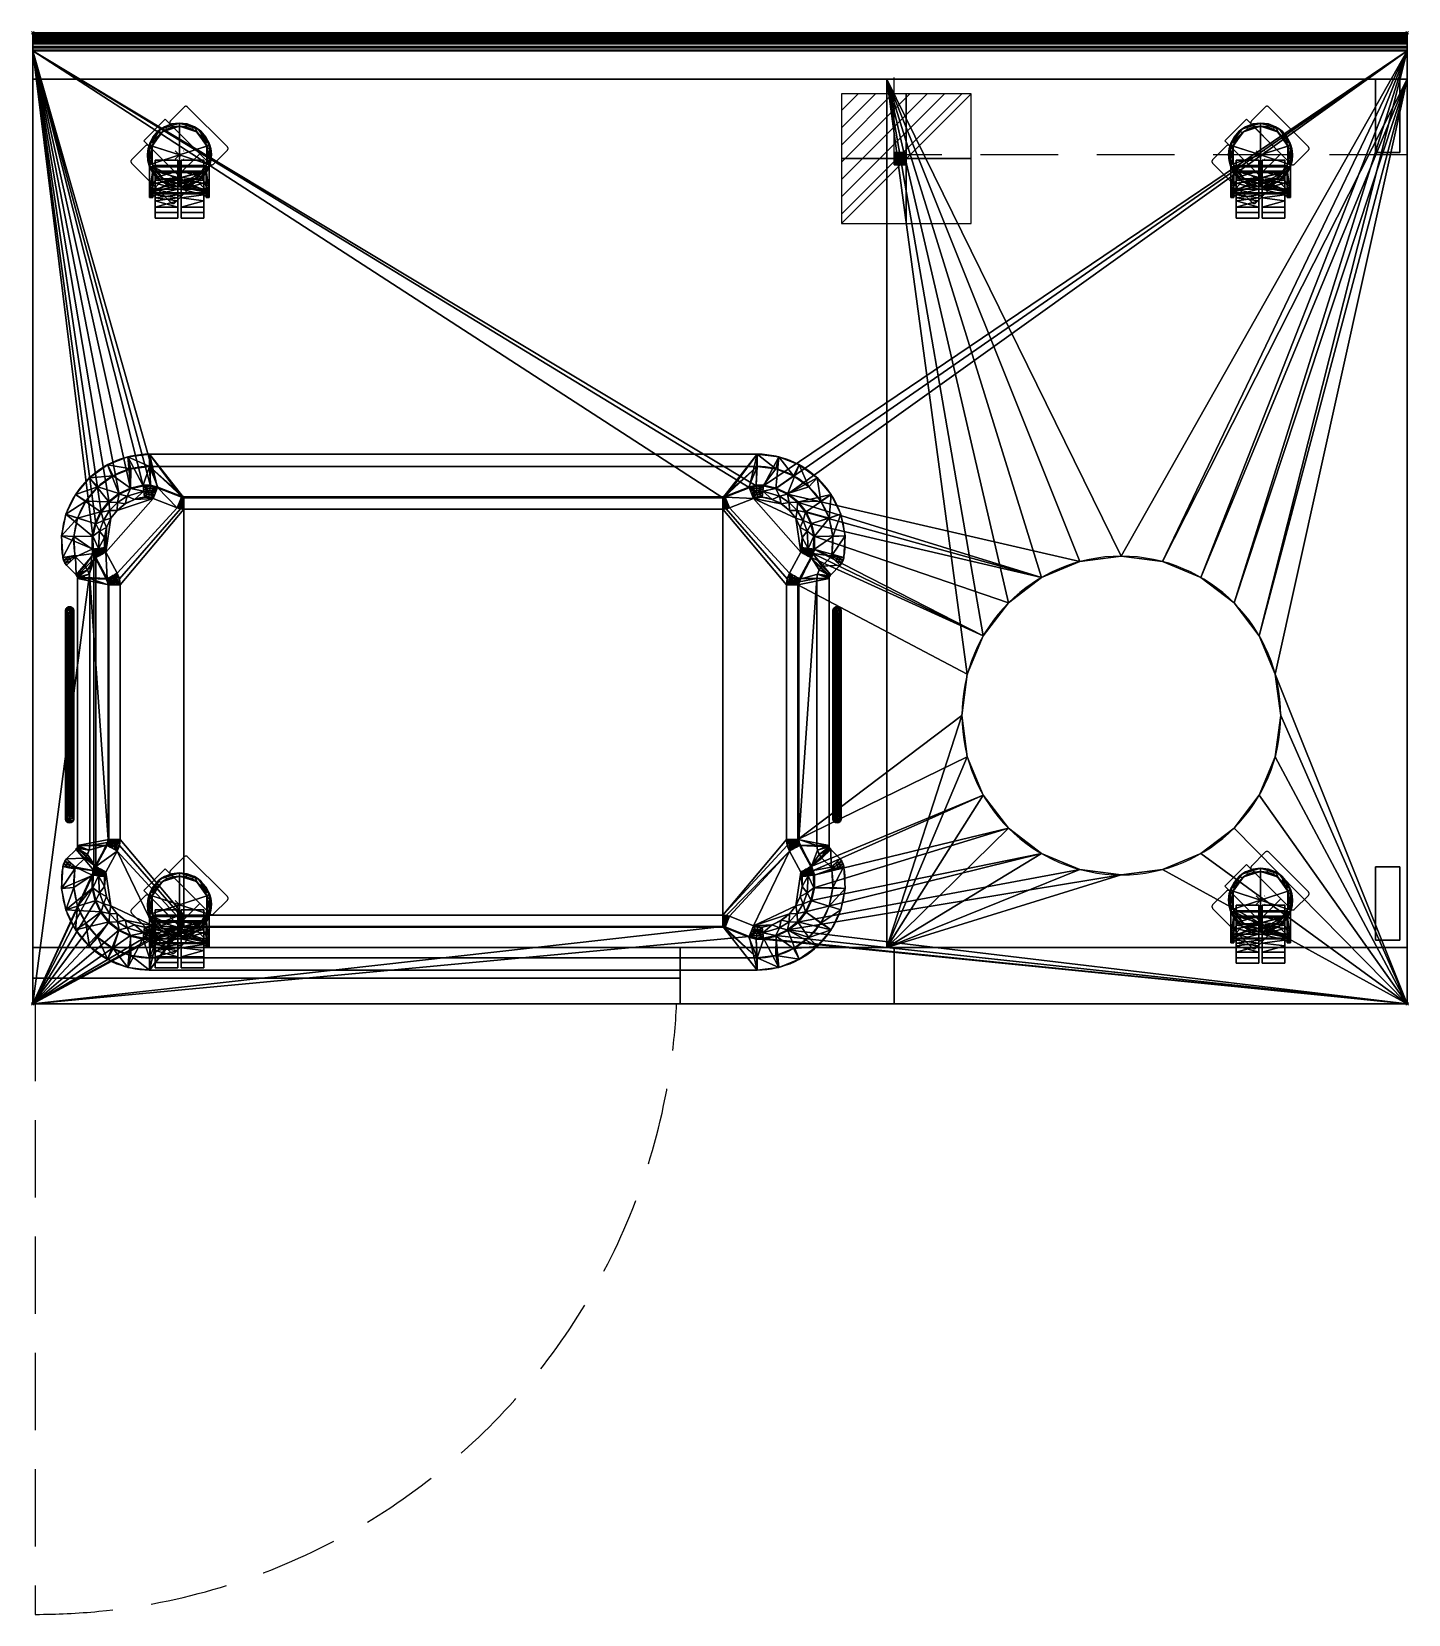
# Model space of a CAD drawing. Extents: x -1 to 1126, y -1295 to 1.
import ezdxf

# ---------------------------------------------------------------- set-up
doc = ezdxf.new("R2010")
doc.units = 0
doc.header["$PDMODE"] = 35
doc.linetypes.add('NASCOSTA', pattern=[9.525, 6.35, -3.175])
for name, color, linetype in [('IQ_200_2D', 1, 'Continuous'), ('IQ_200_3D', 1, 'Continuous'), ('IQ_204_2D', 7, 'Continuous'), ('IQ_BLUE_3D', 5, 'Continuous'), ('IQ_CON_ELECTRICITY_INT', 7, 'Continuous'), ('IQ_GRAY_3D', 8, 'Continuous'), ('IQ_INS_3D', 3, 'Continuous'), ('IQ_RED_3D', 1, 'Continuous')]:
    doc.layers.add(name, color=color, linetype=linetype)

# ---------------------------------------------------------------- blocks, each defined once
blk = doc.blocks.new('*X0')
at = {"color": 0}
for p, q in [((286.774344, 2204.447934), (296.618251, 2214.291842)), ((286.774344, 2205.862148), (295.204037, 2214.291842)), ((286.774344, 2207.276361), (293.789824, 2214.291842)), ((286.774344, 2208.690575), (292.37561, 2214.291842)), ((286.774344, 2210.104788), (290.961397, 2214.291842)), ((286.774344, 2211.519002), (289.547183, 2214.291842)), ((286.774344, 2212.933216), (288.13297, 2214.291842))]:
    blk.add_line(p, q, dxfattribs=at)
blk = doc.blocks.new('ELECTRICITY')
for p, q in [((2.121, 2.121), (-2.121, 2.121)), ((-2.121, 2.121), (-2.121, -2.121)), ((-2.121, -2.121), (2.121, 2.121)), ((2.121, -2.121), (2.121, 2.121)), ((-2.121, -2.121), (2.121, -2.121))]:
    blk.add_line(p, q)
at = {"extrusion": (-1, 0, 0)}
for p, q in [((0, -2.121, 2.121), (0, 2.121, 2.121)), ((0, 2.121, -2.121), (0, -2.121, -2.121)), ((0, 2.121, 2.121), (0, 2.121, -2.121)), ((0, 2.121, -2.121), (0, -2.121, 2.121)), ((0, -2.121, -2.121), (0, -2.121, 2.121))]:
    blk.add_line(p, q, dxfattribs=at)
at = {"extrusion": (0, -1, 0)}
for p, q in [((2.121, 0, 2.121), (-2.121, 0, 2.121)), ((-2.121, 0, -2.121), (2.121, 0, -2.121)), ((-2.121, 0, 2.121), (-2.121, 0, -2.121)), ((-2.121, 0, -2.121), (2.121, 0, 2.121)), ((2.121, 0, -2.121), (2.121, 0, 2.121))]:
    blk.add_line(p, q, dxfattribs=at)
at = {"xscale": 0.4000000000000909, "yscale": 0.4000000000000909, "zscale": 0.4000000000000909}
blk.add_blockref('*X0', (-116.831, -883.595), dxfattribs=at)
at = {"extrusion": (-1, 0, 0), "xscale": 0.3999999999999773, "yscale": 0.3999999999999773, "zscale": 0.3999999999999773}
blk.add_blockref('*X0', (-116.831, -883.595), dxfattribs=at)
at = {"extrusion": (0, -1, 0), "xscale": 0.4000000000000909, "yscale": 0.4000000000000909, "zscale": 0.4000000000000909}
blk.add_blockref('*X0', (-116.831, -883.595), dxfattribs=at)

msp = doc.modelspace()

# ---------------------------------------------------------------- linework, layer by layer
at = {"layer": 'IQ_200_2D'}
for p, q in [((0, 0), (1125, 0)), ((0, -795), (0, 0)), ((1125, 0), (1125, -795)), ((592.9, -355), (95.5, -355)), ((34.8, -429.1), (42.4, -436.7)), ((646, -436.7), (653.6, -429.1)), ((46.5, -446.9), (46.5, -665.5)), ((641.9, -665.5), (641.9, -446.9)), ((42.4, -675.7), (34.8, -683.3)), ((653.6, -683.3), (646, -675.7)), ((95.5, -757.4), (592.9, -757.4)), ((1125, -795), (0, -795))]:
    msp.add_line(p, q, dxfattribs=at)
for centre, radius, start, end in [((95.5, -417.2), 62.2, 90, 190), ((592.9, -417.2), 62.2, 350, 90), ((36.5, -427.6), 2.27, 190, 221.0599), ((31.9, -446.9), 14.6, 0, 44.2497), ((656.5, -446.9), 14.6, 135.7503, 180), ((651.9, -427.6), 2.27, 318.9401, 350), ((891, -559), 130.5, 0, 180), ((891, -559), 130.5, 180, 0), ((31.9, -665.5), 14.6, 315.7503, 0), ((656.5, -665.5), 14.6, 180, 224.2497), ((95.5, -695.2), 62.2, 170, 270), ((36.5, -684.8), 2.27, 138.9401, 170), ((592.9, -695.2), 62.2, 270, 10), ((651.9, -684.8), 2.27, 10, 41.0599)]:
    msp.add_arc(centre, radius, start, end, dxfattribs=at)
at = {"layer": 'IQ_204_2D', "linetype": 'NASCOSTA', "ltscale": 10}
for p, q in [((705, -100), (705, 0)), ((1125, -100), (705, -100)), ((2, -795), (2, -1295))]:
    msp.add_line(p, q, dxfattribs=at)
at = {"layer": 'IQ_204_2D'}
for p, q in [((0, -13), (1125, -13)), ((95.5, -345), (592.9, -345)), ((118.2, -389), (98.5, -381.2)), ((589.9, -381.2), (570.2, -389)), ((564.7, -390), (123.7, -390)), ((59.7, -425.2), (69.1, -442.4)), ((619.3, -442.4), (628.7, -425.2)), ((35.3, -443.7), (27.6, -436)), ((660.8, -436), (653.1, -443.7)), ((36.5, -665.5), (36.5, -446.9)), ((71.5, -452), (71.5, -660.4)), ((616.9, -660.4), (616.9, -452)), ((651.9, -446.9), (651.9, -665.5)), ((26.6, -473.5), (26.6, -643.3)), ((33.6, -643.3), (33.6, -473.5)), ((654.8, -473.5), (654.8, -643.3)), ((661.8, -643.3), (661.8, -473.5)), ((27.6, -676.4), (35.3, -668.7)), ((69.1, -670), (59.7, -687.2)), ((628.7, -687.2), (619.3, -670)), ((653.1, -668.7), (660.8, -676.4)), ((98.5, -731.2), (118.2, -723.4)), ((123.7, -722.4), (564.7, -722.4)), ((570.2, -723.4), (589.9, -731.2)), ((592.9, -767.4), (95.5, -767.4))]:
    msp.add_line(p, q, dxfattribs=at)
at = {"layer": 'IQ_204_2D', "color": 8, "linetype": 'NASCOSTA', "ltscale": 10}
for points in [[(112.6, -74.9), (145.1, -107.4, 0.414214), (147.9, -107.4), (159.2, -96.1, 0.414214), (159.2, -93.3), (126.7, -60.7, 0.414214), (123.9, -60.7), (112.6, -72.1, 0.414214)], [(997.6, -74.9), (1030.1, -107.4, 0.414214), (1032.9, -107.4), (1044.2, -96.1, 0.414214), (1044.2, -93.3), (1011.7, -60.7, 0.414214), (1008.9, -60.7), (997.6, -72.1, 0.414214)], [(80.8, -106.7), (113.3, -139.2, 0.414214), (116.1, -139.2), (127.4, -127.9, 0.414214), (127.4, -125.1), (94.9, -92.6, 0.414214), (92.1, -92.6), (80.8, -103.9, 0.414214)], [(965.8, -106.7), (998.3, -139.2, 0.414214), (1001.1, -139.2), (1012.4, -127.9, 0.414214), (1012.4, -125.1), (979.9, -92.6, 0.414214), (977.1, -92.6), (965.8, -103.9, 0.414214)], [(997.6, -685.1), (1030.1, -717.6, 0.414214), (1032.9, -717.6), (1044.2, -706.3, 0.414214), (1044.2, -703.5), (1011.7, -670.9, 0.414214), (1008.9, -670.9), (997.6, -682.3, 0.414214)], [(112.6, -688.8), (145.1, -721.4, 0.414214), (147.9, -721.4), (159.2, -710.1, 0.414214), (159.2, -707.2), (126.7, -674.7, 0.414214), (123.9, -674.7), (112.6, -686, 0.414214)], [(80.8, -720.7), (113.3, -753.2, 0.414214), (116.1, -753.2), (127.4, -741.9, 0.414214), (127.4, -739.1), (94.9, -706.5, 0.414214), (92.1, -706.5), (80.8, -717.8, 0.414214)], [(965.8, -716.9), (998.3, -749.4, 0.414214), (1001.1, -749.4), (1012.4, -738.1, 0.414214), (1012.4, -735.3), (979.9, -702.8, 0.414214), (977.1, -702.8), (965.8, -714.1, 0.414214)]]:
    msp.add_lwpolyline(points, format="xyb", close=True, dxfattribs=at)
for points in [[(119, -116.6), (136.7, -99), (108.4, -70.7), (90.7, -88.4), (119, -116.6)], [(1004, -116.6), (1021.7, -99), (993.4, -70.7), (975.7, -88.4), (1004, -116.6)], [(119, -730.6), (136.7, -712.9), (108.4, -684.6), (90.7, -702.3), (119, -730.6)], [(1004, -726.8), (1021.7, -709.2), (993.4, -680.9), (975.7, -698.6), (1004, -726.8)]]:
    msp.add_lwpolyline(points, dxfattribs=at)
at = {"layer": 'IQ_204_2D'}
for centre, radius, start, end in [((95.5, -417.2), 72.2, 90, 190), ((592.9, -417.2), 72.2, 350, 90), ((95.5, -417.2), 37.2, 96.448, 186.8179), ((93, -395.1), 15, 68.4917, 96.448), ((595.4, -395.1), 15, 83.552, 111.5083), ((592.9, -417.2), 37.2, 353.1821, 83.552), ((123.7, -375), 15, 248.4917, 270), ((564.7, -375), 15, 270, 291.5083), ((68.5, -420.4), 10, 186.8179, 208.5659), ((619.9, -420.4), 10, 331.4341, 353.1821), ((36.5, -427.6), 12.3, 190, 223.3066), ((651.9, -427.6), 12.3, 316.6934, 350), ((31.9, -446.9), 4.64, 0, 43.6672), ((51.5, -452), 20, 0, 28.5659), ((636.9, -452), 20, 151.4341, 180), ((656.5, -446.9), 4.64, 136.3328, 180), ((30.1, -473.5), 3.5, 0, 180), ((658.3, -473.5), 3.5, 0, 180), ((30.1, -643.3), 3.5, 180, 0), ((658.3, -643.3), 3.5, 180, 0), ((51.5, -660.4), 20, 331.4341, 0), ((636.9, -660.4), 20, 180, 208.5659), ((31.9, -665.5), 4.64, 316.3328, 0), ((656.5, -665.5), 4.64, 180, 223.6672), ((95.5, -695.2), 72.2, 170, 270), ((36.5, -684.8), 12.3, 136.6934, 170), ((592.9, -695.2), 72.2, 270, 10), ((651.9, -684.8), 12.3, 10, 43.3066), ((95.5, -695.2), 37.2, 173.1821, 263.552), ((68.5, -692), 10, 151.4341, 173.1821), ((592.9, -695.2), 37.2, 276.448, 6.8179), ((619.9, -692), 10, 6.8179, 28.5659), ((123.7, -737.4), 15, 90, 111.5083), ((564.7, -737.4), 15, 68.4917, 90), ((93, -717.3), 15, 263.552, 291.5083), ((595.4, -717.3), 15, 248.4917, 276.448)]:
    msp.add_arc(centre, radius, start, end, dxfattribs=at)
at = {"layer": 'IQ_204_2D', "linetype": 'NASCOSTA', "ltscale": 10}
msp.add_arc((2.6, -770), 525, 269.935, 357.2706, dxfattribs=at)
at = {"layer": 'IQ_INS_3D', "linetype": 'NASCOSTA'}
for p, q in [((116.5, -103.5), (123.5, -96.5)), ((116.5, -96.5), (123.5, -103.5)), ((1001.5, -103.5), (1008.5, -96.5)), ((1001.5, -96.5), (1008.5, -103.5)), ((116.5, -717.5), (123.5, -710.4)), ((116.5, -710.4), (123.5, -717.5)), ((1001.5, -713.7), (1008.5, -706.6)), ((1001.5, -706.6), (1008.5, -713.7))]:
    msp.add_line(p, q, dxfattribs=at)
at = {"layer": 'IQ_INS_3D'}
for p in [(0, 0), (1125, 0), (0, -795), (1125, -795)]:
    msp.add_point(p, dxfattribs=at)

# ---------------------------------------------------------------- block references
at = {"layer": 'IQ_CON_ELECTRICITY_INT', "xscale": 25, "yscale": 25, "zscale": 25}
msp.add_blockref('ELECTRICITY', (715, -103), dxfattribs=at)

# ---------------------------------------------------------------- meshes
at = {"layer": 'IQ_200_3D'}
mesh = msp.add_polyface(dxfattribs=at)
corners = [(0, -795, 908), (0, -14.7, 908), (0, -11.8, 908.5), (0, -9, 909.7), (0, -6.6, 911.6), (0, -4.8, 914), (0, -3.7, 916.8), (0, -3.3, 919.8), (0, -3.3, 958), (0, 0, 958), (0, 0, 940), (0, -1.3, 940), (0, -1.3, 919.8), (0, -1.7, 916.3), (0, -3.1, 913), (0, -5.2, 910.2), (0, -8, 908), (0, -11.2, 906.6), (0, -14.7, 906), (0, -38, 906), (0, -38, 108), (0, -749, 108), (0, -749, 858), (0, -795, 858)]
mesh.append_faces([[corners[k] for k in face] for face in [(0, 22, 23)]], dxfattribs={"vtx0": -1})
mesh.append_faces([[corners[k] for k in face] for face in [(16, 3, 15), (5, 14, 4)]], dxfattribs={"vtx0": -1, "vtx1": -1})
mesh.append_faces([[corners[k] for k in face] for face in [(19, 22, 0, 1)]], dxfattribs={"vtx0": -1, "vtx1": -1, "vtx3": -1})
mesh.append_faces([[corners[k] for k in face] for face in [(4, 14, 15, 3)]], dxfattribs={"vtx0": -1, "vtx2": -1})
mesh.append_faces([[corners[k] for k in face] for face in [(18, 19, 1)]], dxfattribs={"vtx1": -1, "vtx2": -1})
mesh.append_faces([[corners[k] for k in face] for face in [(16, 17, 2, 3), (17, 18, 1, 2), (7, 8, 11, 12), (6, 7, 12, 13), (5, 6, 13, 14)]], dxfattribs={"vtx1": -1, "vtx3": -1})
mesh.append_faces([[corners[k] for k in face] for face in [(20, 21, 22, 19), (9, 10, 11, 8)]], dxfattribs={"vtx2": -1})
mesh = msp.add_polyface(dxfattribs=at)
corners = [(1125, -1.3, 940), (0, -1.3, 940), (0, 0, 940), (1125, 0, 940)]
mesh.append_faces([[corners[k] for k in face] for face in [(0, 1, 2, 3)]])
mesh = msp.add_polyface(dxfattribs=at)
corners = [(1125, 0, 940), (0, 0, 940), (0, 0, 958), (1125, 0, 958)]
mesh.append_faces([[corners[k] for k in face] for face in [(0, 1, 2, 3)]])
mesh = msp.add_polyface(dxfattribs=at)
corners = [(1125, 0, 958), (0, 0, 958), (0, -3.3, 958), (1125, -3.3, 958)]
mesh.append_faces([[corners[k] for k in face] for face in [(0, 1, 2, 3)]])
mesh = msp.add_polyface(dxfattribs=at)
corners = [(1125, -795, 908), (1125, -795, 858), (1125, -38, 858), (1125, -38, 906), (1125, -14.7, 906), (1125, -11.2, 906.6), (1125, -8, 908), (1125, -5.2, 910.2), (1125, -3.1, 913), (1125, -1.7, 916.3), (1125, -1.3, 919.8), (1125, -1.3, 940), (1125, 0, 940), (1125, 0, 958), (1125, -3.3, 958), (1125, -3.3, 919.8), (1125, -3.7, 916.8), (1125, -4.8, 914), (1125, -6.6, 911.6), (1125, -9, 909.7), (1125, -11.8, 908.5), (1125, -14.7, 908)]
mesh.append_faces([[corners[k] for k in face] for face in [(0, 3, 21)]], dxfattribs={"vtx0": -1, "vtx1": -1})
mesh.append_faces([[corners[k] for k in face] for face in [(11, 14, 15, 10)]], dxfattribs={"vtx0": -1, "vtx2": -1})
mesh.append_faces([[corners[k] for k in face] for face in [(21, 3, 4, 5)]], dxfattribs={"vtx0": -1, "vtx3": -1})
mesh.append_faces([[corners[k] for k in face] for face in [(15, 16, 10)]], dxfattribs={"vtx1": -1, "vtx2": -1})
mesh.append_faces([[corners[k] for k in face] for face in [(17, 18, 8, 9), (16, 17, 9, 10), (7, 8, 18, 19), (6, 7, 19, 20), (5, 6, 20, 21)]], dxfattribs={"vtx1": -1, "vtx3": -1})
mesh.append_faces([[corners[k] for k in face] for face in [(1, 2, 3, 0)]], dxfattribs={"vtx2": -1})
mesh.append_faces([[corners[k] for k in face] for face in [(11, 12, 13, 14)]], dxfattribs={"vtx3": -1})
mesh = msp.add_polyface(dxfattribs=at)
corners = [(1125, -1.3, 919.8), (1125, -1.7, 916.3), (1125, -3.1, 913), (1125, -5.2, 910.2), (1125, -8, 908), (1125, -11.2, 906.6), (1125, -14.7, 906), (0, -14.7, 906), (0, -11.2, 906.6), (0, -8, 908), (0, -5.2, 910.2), (0, -3.1, 913), (0, -1.7, 916.3), (0, -1.3, 919.8)]
mesh.append_faces([[corners[k] for k in face] for face in [(1, 12, 13, 0)]], dxfattribs={"vtx0": -1})
mesh.append_faces([[corners[k] for k in face] for face in [(5, 8, 9, 4), (4, 9, 10, 3), (2, 11, 12, 1), (11, 2, 3, 10)]], dxfattribs={"vtx0": -1, "vtx2": -1})
mesh.append_faces([[corners[k] for k in face] for face in [(6, 7, 8, 5)]], dxfattribs={"vtx2": -1})
mesh = msp.add_polyface(dxfattribs=at)
corners = [(1125, -1.3, 919.8), (0, -1.3, 919.8), (0, -1.3, 940), (1125, -1.3, 940)]
mesh.append_faces([[corners[k] for k in face] for face in [(0, 1, 2, 3)]])
mesh = msp.add_polyface(dxfattribs=at)
corners = [(1125, -3.3, 958), (0, -3.3, 958), (0, -3.3, 919.8), (1125, -3.3, 919.8)]
mesh.append_faces([[corners[k] for k in face] for face in [(0, 1, 2, 3)]])
mesh = msp.add_polyface(dxfattribs=at)
corners = [(1125, -14.7, 908), (1125, -11.8, 908.5), (1125, -9, 909.7), (1125, -6.6, 911.6), (1125, -4.8, 914), (1125, -3.7, 916.8), (1125, -3.3, 919.8), (0, -3.3, 919.8), (0, -3.7, 916.8), (0, -4.8, 914), (0, -6.6, 911.6), (0, -9, 909.7), (0, -11.8, 908.5), (0, -14.7, 908)]
mesh.append_faces([[corners[k] for k in face] for face in [(4, 9, 10, 3), (12, 1, 2, 11), (3, 10, 11, 2)]], dxfattribs={"vtx0": -1, "vtx2": -1})
mesh.append_faces([[corners[k] for k in face] for face in [(4, 5, 8, 9)]], dxfattribs={"vtx1": -1, "vtx3": -1})
mesh.append_faces([[corners[k] for k in face] for face in [(13, 0, 1, 12)]], dxfattribs={"vtx2": -1})
mesh.append_faces([[corners[k] for k in face] for face in [(5, 6, 7, 8)]], dxfattribs={"vtx3": -1})
mesh = msp.add_polyface(dxfattribs=at)
corners = [(1125, -38, 906), (0, -38, 906), (0, -14.7, 906), (1125, -14.7, 906)]
mesh.append_faces([[corners[k] for k in face] for face in [(0, 1, 2, 3)]])
mesh = msp.add_polyface(dxfattribs=at)
corners = [(1125, -795, 908), (1125, -14.7, 908), (0, -14.7, 908), (0, -795, 908), (1021.5, -559, 908), (1017.1, -592.8, 908), (1004, -624.3, 908), (983.3, -651.3, 908), (956.2, -672, 908), (924.8, -685.1, 908), (891, -689.5, 908), (857.2, -685.1, 908), (825.7, -672, 908), (798.7, -651.3, 908), (778, -624.3, 908), (764.9, -592.8, 908), (760.5, -559, 908), (764.9, -525.2, 908), (778, -493.8, 908), (798.7, -466.7, 908), (825.7, -446, 908), (857.2, -432.9, 908), (891, -428.5, 908), (924.8, -432.9, 908), (956.2, -446, 908), (983.3, -466.7, 908), (1004, -493.8, 908), (1017.1, -525.2, 908), (62.1, -660.4, 908), (62.1, -452, 908), (61.8, -449.4, 908), (60.8, -446.9, 908), (51.4, -429.7, 908), (50, -426.3, 908), (49.2, -422.7, 908), (49.1, -412.2, 908), (51.4, -402, 908), (55.9, -392.6, 908), (62.4, -384.3, 908), (70.6, -377.8, 908), (80, -373.2, 908), (90.3, -370.9, 908), (96.2, -370.9, 908), (102, -372.4, 908), (121.7, -380.2, 908), (122.7, -380.5, 908), (123.7, -380.6, 908), (564.7, -380.6, 908), (565.7, -380.5, 908), (566.7, -380.2, 908), (586.4, -372.4, 908), (592.2, -370.9, 908), (598.1, -370.9, 908), (608.3, -373.2, 908), (617.8, -377.8, 908), (626, -384.3, 908), (632.5, -392.6, 908), (637, -402, 908), (639.2, -412.2, 908), (639.2, -422.7, 908), (638.4, -426.3, 908), (637, -429.7, 908), (627.6, -446.9, 908), (626.6, -449.4, 908), (626.3, -452, 908), (626.3, -660.4, 908), (626.6, -663, 908), (627.6, -665.4, 908), (637, -682.7, 908), (638.4, -686.1, 908), (639.2, -689.7, 908), (639.2, -700.1, 908), (637, -710.4, 908), (632.5, -719.8, 908), (626, -728.1, 908), (617.8, -734.6, 908), (608.3, -739.2, 908), (598.1, -741.5, 908), (592.2, -741.5, 908), (586.4, -740, 908), (566.7, -732.2, 908), (565.7, -731.9, 908), (564.7, -731.8, 908), (123.7, -731.8, 908), (122.7, -731.9, 908), (121.7, -732.2, 908), (102, -740, 908), (96.2, -741.5, 908), (90.3, -741.5, 908), (80, -739.2, 908), (70.6, -734.6, 908), (62.4, -728.1, 908), (55.9, -719.8, 908), (51.4, -710.4, 908), (49.1, -700.1, 908), (49.2, -689.7, 908), (50, -686.1, 908), (51.4, -682.7, 908), (60.8, -665.4, 908), (61.8, -663, 908)]
mesh.append_faces([[corners[k] for k in face] for face in [(64, 61, 62, 63)]], dxfattribs={"vtx0": -1})
mesh.append_faces([[corners[k] for k in face] for face in [(23, 1, 22), (56, 20, 55), (57, 20, 56), (8, 0, 7), (4, 0, 27), (71, 13, 70), (73, 12, 72), (51, 2, 50), (37, 2, 36), (36, 2, 35), (87, 3, 86), (92, 3, 91), (89, 3, 88), (78, 0, 77)]], dxfattribs={"vtx0": -1, "vtx1": -1})
mesh.append_faces([[corners[k] for k in face] for face in [(50, 2, 47), (3, 79, 82), (83, 86, 3, 82)]], dxfattribs={"vtx0": -1, "vtx1": -1, "vtx2": -1})
mesh.append_faces([[corners[k] for k in face] for face in [(65, 68, 14, 15), (2, 43, 46, 47)]], dxfattribs={"vtx0": -1, "vtx1": -1, "vtx3": -1})
mesh.append_faces([[corners[k] for k in face] for face in [(1, 23, 24), (1, 24, 25), (55, 20, 21, 54), (1, 26, 27, 0), (59, 18, 19, 58), (18, 59, 60), (1, 52, 53), (70, 13, 14, 69), (0, 8, 9), (74, 11, 12, 73), (75, 10, 11, 74), (72, 12, 13, 71), (0, 76, 77), (2, 42, 43), (2, 41, 42), (2, 37, 38), (3, 34, 35, 2), (97, 32, 33, 96), (3, 87, 88), (3, 92, 93)]], dxfattribs={"vtx0": -1, "vtx2": -1})
mesh.append_faces([[corners[k] for k in face] for face in [(64, 17, 18, 61), (0, 9, 10, 75)]], dxfattribs={"vtx0": -1, "vtx2": -1, "vtx3": -1})
mesh.append_faces([[corners[k] for k in face] for face in [(25, 26, 1), (53, 54, 1), (60, 61, 18), (5, 6, 0), (4, 5, 0), (6, 7, 0), (68, 69, 14), (15, 16, 65), (75, 76, 0), (39, 40, 2), (38, 39, 2), (40, 41, 2), (95, 96, 3), (90, 91, 3), (89, 90, 3), (93, 94, 3), (94, 95, 3)]], dxfattribs={"vtx1": -1, "vtx2": -1})
mesh.append_faces([[corners[k] for k in face] for face in [(21, 22, 1, 54), (33, 34, 3, 96), (28, 29, 32, 97)]], dxfattribs={"vtx1": -1, "vtx2": -1, "vtx3": -1})
mesh.append_faces([[corners[k] for k in face] for face in [(19, 20, 57, 58), (16, 17, 64, 65), (51, 52, 1, 2), (78, 79, 3, 0)]], dxfattribs={"vtx1": -1, "vtx3": -1})
mesh.append_faces([[corners[k] for k in face] for face in [(44, 45, 46, 43), (80, 81, 82, 79), (98, 99, 28, 97)]], dxfattribs={"vtx2": -1})
mesh.append_faces([[corners[k] for k in face] for face in [(65, 66, 67, 68), (47, 48, 49, 50), (29, 30, 31, 32), (83, 84, 85, 86)]], dxfattribs={"vtx3": -1})
mesh = msp.add_polyface(dxfattribs=at)
corners = [(699, -749, 108), (0, -749, 108), (0, -38, 108), (699, -38, 108)]
mesh.append_faces([[corners[k] for k in face] for face in [(0, 1, 2, 3)]])
mesh = msp.add_polyface(dxfattribs=at)
corners = [(1125, -38, 858), (1125, -795, 858), (0, -795, 858), (0, -749, 858), (699, -749, 858), (699, -38, 858), (760.5, -559, 858), (764.9, -592.8, 858), (778, -624.3, 858), (798.7, -651.3, 858), (825.7, -672, 858), (857.2, -685.1, 858), (891, -689.5, 858), (924.8, -685.1, 858), (956.2, -672, 858), (983.3, -651.3, 858), (1004, -624.3, 858), (1017.1, -592.8, 858), (1021.5, -559, 858), (1017.1, -525.2, 858), (1004, -493.8, 858), (983.3, -466.7, 858), (956.2, -446, 858), (924.8, -432.9, 858), (891, -428.5, 858), (857.2, -432.9, 858), (825.7, -446, 858), (798.7, -466.7, 858), (778, -493.8, 858), (764.9, -525.2, 858)]
mesh.append_faces([[corners[k] for k in face] for face in [(16, 1, 15), (20, 0, 19), (27, 5, 26), (29, 5, 28), (25, 5, 24)]], dxfattribs={"vtx0": -1, "vtx1": -1})
mesh.append_faces([[corners[k] for k in face] for face in [(1, 16, 17), (1, 17, 18), (19, 0, 1, 18), (0, 20, 21), (0, 23, 24, 5), (4, 8, 9)]], dxfattribs={"vtx0": -1, "vtx2": -1})
mesh.append_faces([[corners[k] for k in face] for face in [(14, 15, 1), (13, 14, 1), (21, 22, 0), (22, 23, 0), (10, 11, 4), (9, 10, 4), (7, 8, 4), (11, 12, 4), (27, 28, 5), (25, 26, 5), (6, 7, 4)]], dxfattribs={"vtx1": -1, "vtx2": -1})
mesh.append_faces([[corners[k] for k in face] for face in [(12, 13, 1, 4)]], dxfattribs={"vtx1": -1, "vtx2": -1, "vtx3": -1})
mesh.append_faces([[corners[k] for k in face] for face in [(29, 6, 4, 5)]], dxfattribs={"vtx1": -1, "vtx3": -1})
mesh.append_faces([[corners[k] for k in face] for face in [(2, 3, 4, 1)]], dxfattribs={"vtx2": -1})
mesh = msp.add_polyface(dxfattribs=at)
corners = [(1125, -38, 906), (1125, -38, 858), (699, -38, 858), (699, -38, 108), (0, -38, 108), (0, -38, 906)]
mesh.append_faces([[corners[k] for k in face] for face in [(4, 5, 2, 3)]], dxfattribs={"vtx1": -1})
mesh.append_faces([[corners[k] for k in face] for face in [(0, 1, 2, 5)]], dxfattribs={"vtx2": -1})
mesh = msp.add_polyface(dxfattribs=at)
corners = [(0, -38, 108), (0, -749, 108), (1125, -749, 108), (1125, -38, 108)]
mesh.append_faces([[corners[k] for k in face] for face in [(0, 1, 2, 3)]])
mesh = msp.add_polyface(dxfattribs=at)
corners = [(1125, -749, 72), (0, -749, 72), (0, -38, 72), (1125, -38, 72)]
mesh.append_faces([[corners[k] for k in face] for face in [(0, 1, 2, 3)]])
mesh = msp.add_polyface(dxfattribs=at)
corners = [(1125, -38, 108), (1125, -38, 72), (0, -38, 72), (0, -38, 108)]
mesh.append_faces([[corners[k] for k in face] for face in [(0, 1, 2, 3)]])
mesh = msp.add_polyface(dxfattribs=at)
corners = [(0, -38, 108), (0, -38, 72), (0, -749, 72), (0, -749, 108)]
mesh.append_faces([[corners[k] for k in face] for face in [(0, 1, 2, 3)]])
mesh = msp.add_polyface(dxfattribs=at)
corners = [(699, -749, 108), (699, -38, 108), (699, -38, 858), (699, -749, 858)]
mesh.append_faces([[corners[k] for k in face] for face in [(0, 1, 2, 3)]])
mesh = msp.add_polyface(dxfattribs=at)
corners = [(1119, -38, 108), (1099, -38, 108), (1099, -38, 858), (1119, -38, 858)]
mesh.append_faces([[corners[k] for k in face] for face in [(0, 1, 2, 3)]])
mesh = msp.add_polyface(dxfattribs=at)
corners = [(1099, -38, 858), (1099, -98, 858), (1119, -98, 858), (1119, -38, 858)]
mesh.append_faces([[corners[k] for k in face] for face in [(0, 1, 2, 3)]])
mesh = msp.add_polyface(dxfattribs=at)
corners = [(1099, -38, 108), (1099, -98, 108), (1099, -98, 858), (1099, -38, 858)]
mesh.append_faces([[corners[k] for k in face] for face in [(0, 1, 2, 3)]])
mesh = msp.add_polyface(dxfattribs=at)
corners = [(1119, -38, 108), (1119, -98, 108), (1099, -98, 108), (1099, -38, 108)]
mesh.append_faces([[corners[k] for k in face] for face in [(0, 1, 2, 3)]])
mesh = msp.add_polyface(dxfattribs=at)
corners = [(1119, -38, 858), (1119, -98, 858), (1119, -98, 108), (1119, -38, 108)]
mesh.append_faces([[corners[k] for k in face] for face in [(0, 1, 2, 3)]])
mesh = msp.add_polyface(dxfattribs=at)
corners = [(1125, -749, 108), (1125, -749, 72), (1125, -38, 72), (1125, -38, 108)]
mesh.append_faces([[corners[k] for k in face] for face in [(0, 1, 2, 3)]])
mesh = msp.add_polyface(dxfattribs=at)
corners = [(120, -126.2, 72), (104.6, -121.2, 72), (95.1, -108.1, 72), (95.1, -91.9, 72), (104.6, -78.8, 72), (120, -73.8, 72), (120, -73.8, 48.7), (113.6, -74.6, 48.7), (107.7, -76.9, 48.7), (102.4, -80.5, 48.7), (98.3, -85.4, 48.7), (95.9, -89.8, 45.3), (94.3, -94.7, 41.5), (93.8, -99.7, 37.6), (94.2, -104.7, 33.7), (95.6, -109.6, 29.9), (95.6, -109.6, 59), (98, -114.2, 59), (101.2, -118.3, 59), (105.2, -121.6, 59), (109.8, -124.1, 59), (114.8, -125.7, 59), (120, -126.2, 59), (112.3, -123.7, 72), (99.8, -114.6, 72), (95.1, -100, 72), (99.8, -85.3, 72), (112.3, -76.3, 72), (108.5, -122.4, 72), (116.2, -124.9, 72), (102.2, -117.9, 72), (97.5, -111.4, 72)]
mesh.append_faces([[corners[k] for k in face] for face in [(29, 22, 0)]], dxfattribs={"vtx0": -1})
mesh.append_faces([[corners[k] for k in face] for face in [(20, 28, 19), (17, 31, 16), (19, 1, 18), (22, 29, 21), (14, 25, 13), (8, 27, 7), (21, 23, 20), (26, 11, 3), (11, 26, 10), (13, 25, 12), (18, 24, 17), (12, 3, 11)]], dxfattribs={"vtx0": -1, "vtx1": -1})
mesh.append_faces([[corners[k] for k in face] for face in [(16, 2, 14)]], dxfattribs={"vtx0": -1, "vtx1": -1, "vtx2": -1})
mesh.append_faces([[corners[k] for k in face] for face in [(19, 28, 1), (18, 30, 24), (26, 9, 10), (9, 26, 4), (7, 27, 5), (4, 8, 9), (20, 23, 28), (18, 1, 30)]], dxfattribs={"vtx0": -1, "vtx2": -1})
mesh.append_faces([[corners[k] for k in face] for face in [(6, 7, 5)]], dxfattribs={"vtx1": -1})
mesh.append_faces([[corners[k] for k in face] for face in [(29, 23, 21), (31, 2, 16), (24, 31, 17), (4, 27, 8), (2, 25, 14), (25, 3, 12)]], dxfattribs={"vtx1": -1, "vtx2": -1})
mesh.append_faces([[corners[k] for k in face] for face in [(14, 15, 16)]], dxfattribs={"vtx2": -1})
mesh = msp.add_polyface(dxfattribs=at)
corners = [(120, -73.8, 72), (104.6, -78.8, 72), (95.1, -91.9, 72), (95.1, -108.1, 72), (104.6, -121.2, 72), (120, -126.2, 72), (120, -100, 72)]
mesh.append_faces([[corners[k] for k in face] for face in [(3, 6, 2)]], dxfattribs={"vtx0": -1, "vtx1": -1})
mesh.append_faces([[corners[k] for k in face] for face in [(1, 2, 6, 0)]], dxfattribs={"vtx1": -1})
mesh.append_faces([[corners[k] for k in face] for face in [(4, 5, 6, 3)]], dxfattribs={"vtx2": -1})
mesh = msp.add_polyface(dxfattribs=at)
corners = [(120, -76.4, 67.9), (106.1, -80.9, 67.9), (97.6, -92.7, 67.9), (97.6, -107.3, 67.9), (106.1, -119.1, 67.9), (120, -123.6, 67.9), (120, -123.6, 59), (114.6, -123, 59), (109.5, -121.1, 59), (104.9, -118.2, 59), (101.2, -114.2, 59), (98.4, -109.6, 59), (98.4, -109.6, 53.6), (98.4, -109.6, 30), (96.9, -104.7, 33.7), (96.4, -99.6, 37.7), (97, -94.5, 41.6), (98.8, -89.7, 45.4), (101.5, -85.4, 48.7), (105.2, -81.6, 48.7), (109.7, -78.8, 48.7), (114.7, -77, 48.7), (120, -76.4, 48.7), (113.1, -78.6, 67.9), (101.8, -86.8, 67.9), (97.6, -100, 67.9), (101.8, -113.2, 67.9), (113.1, -121.3, 67.9), (107.2, -119.6, 59), (116.5, -122.5, 67.9), (104, -116.1, 67.9), (99.7, -110.2, 67.9), (109.6, -120.2, 67.9), (99.8, -111.9, 59), (103.1, -116.2, 59), (112, -122, 59), (117.3, -123.3, 59)]
mesh.append_faces([[corners[k] for k in face] for face in [(0, 21, 22)]], dxfattribs={"vtx0": -1})
mesh.append_faces([[corners[k] for k in face] for face in [(30, 34, 26), (15, 25, 14), (21, 23, 20), (2, 17, 24), (8, 32, 35), (16, 25, 15), (27, 35, 32), (18, 24, 17), (17, 2, 16)]], dxfattribs={"vtx0": -1, "vtx1": -1})
mesh.append_faces([[corners[k] for k in face] for face in [(14, 3, 12)]], dxfattribs={"vtx0": -1, "vtx1": -1, "vtx2": -1})
mesh.append_faces([[corners[k] for k in face] for face in [(28, 4, 32), (26, 34, 10), (11, 3, 31), (32, 8, 28), (36, 29, 5), (3, 11, 12), (20, 23, 1), (14, 25, 3), (16, 2, 25)]], dxfattribs={"vtx0": -1, "vtx2": -1})
mesh.append_faces([[corners[k] for k in face] for face in [(6, 36, 5)]], dxfattribs={"vtx1": -1})
mesh.append_faces([[corners[k] for k in face] for face in [(7, 35, 27), (33, 11, 31), (10, 33, 26), (27, 29, 7), (31, 26, 33), (18, 19, 24), (1, 24, 19), (36, 7, 29), (0, 23, 21), (19, 20, 1), (9, 34, 30), (28, 9, 4), (30, 4, 9)]], dxfattribs={"vtx1": -1, "vtx2": -1})
mesh.append_faces([[corners[k] for k in face] for face in [(12, 13, 14)]], dxfattribs={"vtx2": -1})
mesh = msp.add_polyface(dxfattribs=at)
corners = [(120, -123.6, 67.9), (106.1, -119.1, 67.9), (97.6, -107.3, 67.9), (97.6, -92.7, 67.9), (106.1, -80.9, 67.9), (120, -76.4, 67.9), (120, -100, 67.9)]
mesh.append_faces([[corners[k] for k in face] for face in [(6, 3, 4, 5)]], dxfattribs={"vtx0": -1})
mesh.append_faces([[corners[k] for k in face] for face in [(3, 6, 2)]], dxfattribs={"vtx0": -1, "vtx1": -1})
mesh.append_faces([[corners[k] for k in face] for face in [(6, 0, 1, 2)]], dxfattribs={"vtx3": -1})
mesh = msp.add_polyface(dxfattribs=at)
corners = [(141.7, -85.4, 48.7), (138.5, -85.4, 48.7), (134.8, -81.6, 48.7), (130.3, -78.8, 48.7), (125.3, -77, 48.7), (120, -76.4, 48.7), (114.7, -77, 48.7), (109.7, -78.8, 48.7), (105.2, -81.6, 48.7), (101.5, -85.4, 48.7), (98.3, -85.4, 48.7), (102.4, -80.5, 48.7), (107.7, -76.9, 48.7), (113.6, -74.6, 48.7), (120, -73.8, 48.7), (126.4, -74.6, 48.7), (132.3, -76.9, 48.7), (137.6, -80.5, 48.7)]
mesh.append_faces([[corners[k] for k in face] for face in [(8, 11, 12, 7), (7, 12, 13, 6), (6, 13, 14, 5), (2, 16, 17, 1)]], dxfattribs={"vtx0": -1, "vtx2": -1})
mesh.append_faces([[corners[k] for k in face] for face in [(2, 3, 16)]], dxfattribs={"vtx1": -1, "vtx2": -1})
mesh.append_faces([[corners[k] for k in face] for face in [(14, 15, 4, 5), (15, 16, 3, 4)]], dxfattribs={"vtx1": -1, "vtx3": -1})
mesh.append_faces([[corners[k] for k in face] for face in [(9, 10, 11, 8), (17, 0, 1)]], dxfattribs={"vtx2": -1})
mesh = msp.add_polyface(dxfattribs=at)
corners = [(120, -73.8, 72), (135.4, -78.8, 72), (144.9, -91.9, 72), (144.9, -108.1, 72), (135.4, -121.2, 72), (120, -126.2, 72), (120, -126.2, 59), (125.2, -125.7, 59), (130.2, -124.1, 59), (134.7, -121.7, 59), (138.7, -118.3, 59), (142, -114.3, 59), (144.4, -109.6, 59), (144.4, -109.6, 30), (145.8, -104.7, 33.7), (146.2, -99.7, 37.6), (145.7, -94.7, 41.5), (144.1, -89.8, 45.3), (141.7, -85.4, 48.7), (137.6, -80.5, 48.7), (132.3, -76.9, 48.7), (126.4, -74.6, 48.7), (120, -73.8, 48.7), (127.7, -76.3, 72), (140.2, -85.3, 72), (144.9, -100, 72), (140.2, -114.6, 72), (127.7, -123.7, 72), (131.5, -122.4, 72), (142.5, -111.4, 72), (137.8, -117.9, 72), (123.8, -124.9, 72)]
mesh.append_faces([[corners[k] for k in face] for face in [(0, 21, 22)]], dxfattribs={"vtx0": -1})
mesh.append_faces([[corners[k] for k in face] for face in [(24, 19, 1), (20, 1, 19), (16, 25, 15), (19, 24, 18), (3, 14, 25), (9, 28, 8), (28, 9, 4)]], dxfattribs={"vtx0": -1, "vtx1": -1})
mesh.append_faces([[corners[k] for k in face] for face in [(3, 12, 14)]], dxfattribs={"vtx0": -1, "vtx1": -1, "vtx2": -1})
mesh.append_faces([[corners[k] for k in face] for face in [(24, 17, 18), (21, 0, 23), (23, 20, 21), (12, 3, 29), (8, 28, 27), (16, 2, 25), (7, 27, 31), (11, 29, 26), (29, 11, 12), (10, 26, 30)]], dxfattribs={"vtx0": -1, "vtx2": -1})
mesh.append_faces([[corners[k] for k in face] for face in [(5, 6, 31)]], dxfattribs={"vtx1": -1})
mesh.append_faces([[corners[k] for k in face] for face in [(23, 1, 20), (24, 2, 17), (16, 17, 2), (30, 4, 10), (9, 10, 4), (10, 11, 26), (7, 8, 27), (6, 7, 31), (14, 15, 25)]], dxfattribs={"vtx1": -1, "vtx2": -1})
mesh.append_faces([[corners[k] for k in face] for face in [(12, 13, 14)]], dxfattribs={"vtx2": -1})
mesh = msp.add_polyface(dxfattribs=at)
corners = [(120, -126.2, 72), (135.4, -121.2, 72), (144.9, -108.1, 72), (144.9, -91.9, 72), (135.4, -78.8, 72), (120, -73.8, 72), (120, -100, 72)]
mesh.append_faces([[corners[k] for k in face] for face in [(1, 2, 6, 0)]], dxfattribs={"vtx1": -1})
mesh.append_faces([[corners[k] for k in face] for face in [(2, 3, 6)]], dxfattribs={"vtx1": -1, "vtx2": -1})
mesh.append_faces([[corners[k] for k in face] for face in [(4, 5, 6, 3)]], dxfattribs={"vtx2": -1})
mesh = msp.add_polyface(dxfattribs=at)
corners = [(120, -123.6, 67.9), (133.9, -119.1, 67.9), (142.4, -107.3, 67.9), (142.4, -92.7, 67.9), (133.9, -80.9, 67.9), (120, -76.4, 67.9), (120, -76.4, 48.7), (125.3, -77, 48.7), (130.3, -78.8, 48.7), (134.8, -81.6, 48.7), (138.5, -85.4, 48.7), (141.2, -89.7, 45.4), (143, -94.5, 41.6), (143.6, -99.6, 37.7), (143.1, -104.7, 33.7), (141.6, -109.6, 30), (141.6, -109.6, 53.6), (141.6, -109.6, 59), (138.8, -114.2, 59), (135.1, -118.2, 59), (130.5, -121.1, 59), (125.4, -123, 59), (120, -123.6, 59), (126.9, -121.3, 67.9), (138.2, -113.2, 67.9), (142.4, -100, 67.9), (138.2, -86.8, 67.9), (126.9, -78.6, 67.9), (132.8, -119.6, 59), (123.5, -122.5, 67.9), (130.4, -120.2, 67.9), (140.3, -110.2, 67.9), (136, -116.1, 67.9), (140.2, -111.9, 59), (122.7, -123.3, 59), (128, -122, 59), (136.9, -116.2, 59)]
mesh.append_faces([[corners[k] for k in face] for face in [(4, 9, 26), (9, 4, 8), (31, 33, 24), (13, 25, 12), (25, 14, 2), (18, 24, 33), (10, 26, 9), (20, 30, 28), (1, 28, 30), (29, 34, 0)]], dxfattribs={"vtx0": -1, "vtx1": -1})
mesh.append_faces([[corners[k] for k in face] for face in [(2, 14, 16)]], dxfattribs={"vtx0": -1, "vtx1": -1, "vtx2": -1})
mesh.append_faces([[corners[k] for k in face] for face in [(8, 4, 27), (11, 3, 26), (3, 11, 12), (19, 1, 32), (1, 19, 28), (36, 32, 24), (25, 13, 14)]], dxfattribs={"vtx0": -1, "vtx2": -1})
mesh.append_faces([[corners[k] for k in face] for face in [(6, 7, 5), (15, 16, 14)]], dxfattribs={"vtx1": -1})
mesh.append_faces([[corners[k] for k in face] for face in [(10, 11, 26), (20, 35, 30), (7, 8, 27), (29, 23, 21), (27, 5, 7), (25, 3, 12), (17, 33, 31), (31, 2, 17), (16, 17, 2), (35, 21, 23), (36, 19, 32), (23, 30, 35), (21, 34, 29), (18, 36, 24)]], dxfattribs={"vtx1": -1, "vtx2": -1})
mesh.append_faces([[corners[k] for k in face] for face in [(34, 22, 0)]], dxfattribs={"vtx2": -1})
mesh = msp.add_polyface(dxfattribs=at)
corners = [(120, -76.4, 67.9), (133.9, -80.9, 67.9), (142.4, -92.7, 67.9), (142.4, -107.3, 67.9), (133.9, -119.1, 67.9), (120, -123.6, 67.9), (120, -100, 67.9)]
mesh.append_faces([[corners[k] for k in face] for face in [(6, 3, 4, 5)]], dxfattribs={"vtx0": -1})
mesh.append_faces([[corners[k] for k in face] for face in [(6, 2, 3)]], dxfattribs={"vtx0": -1, "vtx2": -1})
mesh.append_faces([[corners[k] for k in face] for face in [(6, 0, 1, 2)]], dxfattribs={"vtx3": -1})
mesh = msp.add_polyface(dxfattribs=at)
corners = [(1005, -126.2, 72), (989.6, -121.2, 72), (980.1, -108.1, 72), (980.1, -91.9, 72), (989.6, -78.8, 72), (1005, -73.8, 72), (1005, -73.8, 48.7), (998.6, -74.6, 48.7), (992.7, -76.9, 48.7), (987.4, -80.5, 48.7), (983.3, -85.4, 48.7), (980.9, -89.8, 45.3), (979.3, -94.7, 41.5), (978.8, -99.7, 37.6), (979.2, -104.7, 33.7), (980.6, -109.6, 29.9), (980.6, -109.6, 59), (983, -114.2, 59), (986.2, -118.3, 59), (990.2, -121.6, 59), (994.8, -124.1, 59), (999.8, -125.7, 59), (1005, -126.2, 59), (997.3, -123.7, 72), (984.8, -114.6, 72), (980.1, -100, 72), (984.8, -85.3, 72), (997.3, -76.3, 72), (993.5, -122.4, 72), (1001.2, -124.9, 72), (987.2, -117.9, 72), (982.5, -111.4, 72)]
mesh.append_faces([[corners[k] for k in face] for face in [(29, 22, 0)]], dxfattribs={"vtx0": -1})
mesh.append_faces([[corners[k] for k in face] for face in [(20, 28, 19), (17, 31, 16), (19, 1, 18), (22, 29, 21), (14, 25, 13), (8, 27, 7), (21, 23, 20), (26, 11, 3), (11, 26, 10), (13, 25, 12), (18, 24, 17), (12, 3, 11)]], dxfattribs={"vtx0": -1, "vtx1": -1})
mesh.append_faces([[corners[k] for k in face] for face in [(16, 2, 14)]], dxfattribs={"vtx0": -1, "vtx1": -1, "vtx2": -1})
mesh.append_faces([[corners[k] for k in face] for face in [(19, 28, 1), (18, 30, 24), (26, 9, 10), (9, 26, 4), (7, 27, 5), (4, 8, 9), (20, 23, 28), (18, 1, 30)]], dxfattribs={"vtx0": -1, "vtx2": -1})
mesh.append_faces([[corners[k] for k in face] for face in [(6, 7, 5)]], dxfattribs={"vtx1": -1})
mesh.append_faces([[corners[k] for k in face] for face in [(29, 23, 21), (31, 2, 16), (24, 31, 17), (4, 27, 8), (2, 25, 14), (25, 3, 12)]], dxfattribs={"vtx1": -1, "vtx2": -1})
mesh.append_faces([[corners[k] for k in face] for face in [(14, 15, 16)]], dxfattribs={"vtx2": -1})
mesh = msp.add_polyface(dxfattribs=at)
corners = [(1005, -73.8, 72), (989.6, -78.8, 72), (980.1, -91.9, 72), (980.1, -108.1, 72), (989.6, -121.2, 72), (1005, -126.2, 72), (1005, -100, 72)]
mesh.append_faces([[corners[k] for k in face] for face in [(3, 6, 2)]], dxfattribs={"vtx0": -1, "vtx1": -1})
mesh.append_faces([[corners[k] for k in face] for face in [(1, 2, 6, 0)]], dxfattribs={"vtx1": -1})
mesh.append_faces([[corners[k] for k in face] for face in [(4, 5, 6, 3)]], dxfattribs={"vtx2": -1})
mesh = msp.add_polyface(dxfattribs=at)
corners = [(1005, -76.4, 67.9), (991.1, -80.9, 67.9), (982.6, -92.7, 67.9), (982.6, -107.3, 67.9), (991.1, -119.1, 67.9), (1005, -123.6, 67.9), (1005, -123.6, 59), (999.6, -123, 59), (994.5, -121.1, 59), (989.9, -118.2, 59), (986.2, -114.2, 59), (983.4, -109.6, 59), (983.4, -109.6, 53.6), (983.4, -109.6, 30), (981.9, -104.7, 33.7), (981.4, -99.6, 37.7), (982, -94.5, 41.6), (983.8, -89.7, 45.4), (986.5, -85.4, 48.7), (990.2, -81.6, 48.7), (994.7, -78.8, 48.7), (999.7, -77, 48.7), (1005, -76.4, 48.7), (998.1, -78.6, 67.9), (986.8, -86.8, 67.9), (982.6, -100, 67.9), (986.8, -113.2, 67.9), (998.1, -121.3, 67.9), (992.2, -119.6, 59), (1001.5, -122.5, 67.9), (989, -116.1, 67.9), (984.7, -110.2, 67.9), (994.6, -120.2, 67.9), (984.8, -111.9, 59), (988.1, -116.2, 59), (997, -122, 59), (1002.3, -123.3, 59)]
mesh.append_faces([[corners[k] for k in face] for face in [(0, 21, 22)]], dxfattribs={"vtx0": -1})
mesh.append_faces([[corners[k] for k in face] for face in [(30, 34, 26), (15, 25, 14), (21, 23, 20), (2, 17, 24), (8, 32, 35), (16, 25, 15), (27, 35, 32), (18, 24, 17), (17, 2, 16)]], dxfattribs={"vtx0": -1, "vtx1": -1})
mesh.append_faces([[corners[k] for k in face] for face in [(14, 3, 12)]], dxfattribs={"vtx0": -1, "vtx1": -1, "vtx2": -1})
mesh.append_faces([[corners[k] for k in face] for face in [(28, 4, 32), (26, 34, 10), (11, 3, 31), (32, 8, 28), (36, 29, 5), (3, 11, 12), (20, 23, 1), (14, 25, 3), (16, 2, 25)]], dxfattribs={"vtx0": -1, "vtx2": -1})
mesh.append_faces([[corners[k] for k in face] for face in [(6, 36, 5)]], dxfattribs={"vtx1": -1})
mesh.append_faces([[corners[k] for k in face] for face in [(7, 35, 27), (33, 11, 31), (10, 33, 26), (27, 29, 7), (31, 26, 33), (18, 19, 24), (1, 24, 19), (36, 7, 29), (0, 23, 21), (19, 20, 1), (9, 34, 30), (28, 9, 4), (30, 4, 9)]], dxfattribs={"vtx1": -1, "vtx2": -1})
mesh.append_faces([[corners[k] for k in face] for face in [(12, 13, 14)]], dxfattribs={"vtx2": -1})
mesh = msp.add_polyface(dxfattribs=at)
corners = [(1005, -123.6, 67.9), (991.1, -119.1, 67.9), (982.6, -107.3, 67.9), (982.6, -92.7, 67.9), (991.1, -80.9, 67.9), (1005, -76.4, 67.9), (1005, -100, 67.9)]
mesh.append_faces([[corners[k] for k in face] for face in [(6, 3, 4, 5)]], dxfattribs={"vtx0": -1})
mesh.append_faces([[corners[k] for k in face] for face in [(3, 6, 2)]], dxfattribs={"vtx0": -1, "vtx1": -1})
mesh.append_faces([[corners[k] for k in face] for face in [(6, 0, 1, 2)]], dxfattribs={"vtx3": -1})
mesh = msp.add_polyface(dxfattribs=at)
corners = [(1026.7, -85.4, 48.7), (1023.5, -85.4, 48.7), (1019.8, -81.6, 48.7), (1015.3, -78.8, 48.7), (1010.3, -77, 48.7), (1005, -76.4, 48.7), (999.7, -77, 48.7), (994.7, -78.8, 48.7), (990.2, -81.6, 48.7), (986.5, -85.4, 48.7), (983.3, -85.4, 48.7), (987.4, -80.5, 48.7), (992.7, -76.9, 48.7), (998.6, -74.6, 48.7), (1005, -73.8, 48.7), (1011.4, -74.6, 48.7), (1017.3, -76.9, 48.7), (1022.6, -80.5, 48.7)]
mesh.append_faces([[corners[k] for k in face] for face in [(8, 11, 12, 7), (7, 12, 13, 6), (6, 13, 14, 5), (2, 16, 17, 1)]], dxfattribs={"vtx0": -1, "vtx2": -1})
mesh.append_faces([[corners[k] for k in face] for face in [(2, 3, 16)]], dxfattribs={"vtx1": -1, "vtx2": -1})
mesh.append_faces([[corners[k] for k in face] for face in [(14, 15, 4, 5), (15, 16, 3, 4)]], dxfattribs={"vtx1": -1, "vtx3": -1})
mesh.append_faces([[corners[k] for k in face] for face in [(9, 10, 11, 8), (17, 0, 1)]], dxfattribs={"vtx2": -1})
mesh = msp.add_polyface(dxfattribs=at)
corners = [(1005, -73.8, 72), (1020.4, -78.8, 72), (1029.9, -91.9, 72), (1029.9, -108.1, 72), (1020.4, -121.2, 72), (1005, -126.2, 72), (1005, -126.2, 59), (1010.2, -125.7, 59), (1015.2, -124.1, 59), (1019.7, -121.7, 59), (1023.7, -118.3, 59), (1027, -114.3, 59), (1029.4, -109.6, 59), (1029.4, -109.6, 30), (1030.8, -104.7, 33.7), (1031.2, -99.7, 37.6), (1030.7, -94.7, 41.5), (1029.1, -89.8, 45.3), (1026.7, -85.4, 48.7), (1022.6, -80.5, 48.7), (1017.3, -76.9, 48.7), (1011.4, -74.6, 48.7), (1005, -73.8, 48.7), (1012.7, -76.3, 72), (1025.2, -85.3, 72), (1029.9, -100, 72), (1025.2, -114.6, 72), (1012.7, -123.7, 72), (1016.5, -122.4, 72), (1027.5, -111.4, 72), (1022.8, -117.9, 72), (1008.8, -124.9, 72)]
mesh.append_faces([[corners[k] for k in face] for face in [(0, 21, 22)]], dxfattribs={"vtx0": -1})
mesh.append_faces([[corners[k] for k in face] for face in [(24, 19, 1), (20, 1, 19), (16, 25, 15), (19, 24, 18), (3, 14, 25), (9, 28, 8), (28, 9, 4)]], dxfattribs={"vtx0": -1, "vtx1": -1})
mesh.append_faces([[corners[k] for k in face] for face in [(3, 12, 14)]], dxfattribs={"vtx0": -1, "vtx1": -1, "vtx2": -1})
mesh.append_faces([[corners[k] for k in face] for face in [(24, 17, 18), (21, 0, 23), (23, 20, 21), (12, 3, 29), (8, 28, 27), (16, 2, 25), (7, 27, 31), (11, 29, 26), (29, 11, 12), (10, 26, 30)]], dxfattribs={"vtx0": -1, "vtx2": -1})
mesh.append_faces([[corners[k] for k in face] for face in [(5, 6, 31)]], dxfattribs={"vtx1": -1})
mesh.append_faces([[corners[k] for k in face] for face in [(23, 1, 20), (24, 2, 17), (16, 17, 2), (30, 4, 10), (9, 10, 4), (10, 11, 26), (7, 8, 27), (6, 7, 31), (14, 15, 25)]], dxfattribs={"vtx1": -1, "vtx2": -1})
mesh.append_faces([[corners[k] for k in face] for face in [(12, 13, 14)]], dxfattribs={"vtx2": -1})
mesh = msp.add_polyface(dxfattribs=at)
corners = [(1005, -126.2, 72), (1020.4, -121.2, 72), (1029.9, -108.1, 72), (1029.9, -91.9, 72), (1020.4, -78.8, 72), (1005, -73.8, 72), (1005, -100, 72)]
mesh.append_faces([[corners[k] for k in face] for face in [(1, 2, 6, 0)]], dxfattribs={"vtx1": -1})
mesh.append_faces([[corners[k] for k in face] for face in [(2, 3, 6)]], dxfattribs={"vtx1": -1, "vtx2": -1})
mesh.append_faces([[corners[k] for k in face] for face in [(4, 5, 6, 3)]], dxfattribs={"vtx2": -1})
mesh = msp.add_polyface(dxfattribs=at)
corners = [(1005, -123.6, 67.9), (1018.9, -119.1, 67.9), (1027.4, -107.3, 67.9), (1027.4, -92.7, 67.9), (1018.9, -80.9, 67.9), (1005, -76.4, 67.9), (1005, -76.4, 48.7), (1010.3, -77, 48.7), (1015.3, -78.8, 48.7), (1019.8, -81.6, 48.7), (1023.5, -85.4, 48.7), (1026.2, -89.7, 45.4), (1028, -94.5, 41.6), (1028.6, -99.6, 37.7), (1028.1, -104.7, 33.7), (1026.6, -109.6, 30), (1026.6, -109.6, 53.6), (1026.6, -109.6, 59), (1023.8, -114.2, 59), (1020.1, -118.2, 59), (1015.5, -121.1, 59), (1010.4, -123, 59), (1005, -123.6, 59), (1011.9, -121.3, 67.9), (1023.2, -113.2, 67.9), (1027.4, -100, 67.9), (1023.2, -86.8, 67.9), (1011.9, -78.6, 67.9), (1017.8, -119.6, 59), (1008.5, -122.5, 67.9), (1015.4, -120.2, 67.9), (1025.3, -110.2, 67.9), (1021, -116.1, 67.9), (1025.2, -111.9, 59), (1007.7, -123.3, 59), (1013, -122, 59), (1021.9, -116.2, 59)]
mesh.append_faces([[corners[k] for k in face] for face in [(4, 9, 26), (9, 4, 8), (31, 33, 24), (13, 25, 12), (25, 14, 2), (18, 24, 33), (10, 26, 9), (20, 30, 28), (1, 28, 30), (29, 34, 0)]], dxfattribs={"vtx0": -1, "vtx1": -1})
mesh.append_faces([[corners[k] for k in face] for face in [(2, 14, 16)]], dxfattribs={"vtx0": -1, "vtx1": -1, "vtx2": -1})
mesh.append_faces([[corners[k] for k in face] for face in [(8, 4, 27), (11, 3, 26), (3, 11, 12), (19, 1, 32), (1, 19, 28), (36, 32, 24), (25, 13, 14)]], dxfattribs={"vtx0": -1, "vtx2": -1})
mesh.append_faces([[corners[k] for k in face] for face in [(6, 7, 5), (15, 16, 14)]], dxfattribs={"vtx1": -1})
mesh.append_faces([[corners[k] for k in face] for face in [(10, 11, 26), (20, 35, 30), (7, 8, 27), (29, 23, 21), (27, 5, 7), (25, 3, 12), (17, 33, 31), (31, 2, 17), (16, 17, 2), (35, 21, 23), (36, 19, 32), (23, 30, 35), (21, 34, 29), (18, 36, 24)]], dxfattribs={"vtx1": -1, "vtx2": -1})
mesh.append_faces([[corners[k] for k in face] for face in [(34, 22, 0)]], dxfattribs={"vtx2": -1})
mesh = msp.add_polyface(dxfattribs=at)
corners = [(1005, -76.4, 67.9), (1018.9, -80.9, 67.9), (1027.4, -92.7, 67.9), (1027.4, -107.3, 67.9), (1018.9, -119.1, 67.9), (1005, -123.6, 67.9), (1005, -100, 67.9)]
mesh.append_faces([[corners[k] for k in face] for face in [(6, 3, 4, 5)]], dxfattribs={"vtx0": -1})
mesh.append_faces([[corners[k] for k in face] for face in [(6, 2, 3)]], dxfattribs={"vtx0": -1, "vtx2": -1})
mesh.append_faces([[corners[k] for k in face] for face in [(6, 0, 1, 2)]], dxfattribs={"vtx3": -1})
mesh = msp.add_polyface(dxfattribs=at)
corners = [(138.5, -85.4, 48.7), (141.7, -85.4, 48.7), (144.1, -89.8, 45.3), (145.7, -94.7, 41.5), (146.2, -99.7, 37.6), (145.8, -104.7, 33.7), (144.4, -109.6, 30), (144.4, -123.1, 19.4), (141.8, -123.1, 19.4), (141.8, -109.6, 30), (141.6, -109.6, 30), (143.1, -104.7, 33.7), (143.6, -99.6, 37.7), (143, -94.5, 41.6), (141.2, -89.7, 45.4), (98.3, -85.4, 48.7), (101.5, -85.4, 48.7), (98.8, -89.7, 45.4), (97, -94.5, 41.6), (96.4, -99.6, 37.7), (96.9, -104.7, 33.7), (98.4, -109.6, 30), (98.2, -109.6, 30), (98.2, -123.1, 19.4), (95.6, -123.1, 19.4), (95.6, -109.6, 30), (94.2, -104.7, 33.7), (93.8, -99.7, 37.6), (94.3, -94.7, 41.5), (95.9, -89.8, 45.3)]
mesh.append_faces([[corners[k] for k in face] for face in [(1, 14, 0)]], dxfattribs={"vtx0": -1})
mesh.append_faces([[corners[k] for k in face] for face in [(12, 5, 11), (20, 26, 19), (19, 28, 18), (29, 18, 28), (22, 25, 20, 21), (18, 29, 17), (15, 17, 29)]], dxfattribs={"vtx0": -1, "vtx1": -1})
mesh.append_faces([[corners[k] for k in face] for face in [(3, 12, 13), (12, 3, 4), (19, 27, 28), (19, 26, 27)]], dxfattribs={"vtx0": -1, "vtx2": -1})
mesh.append_faces([[corners[k] for k in face] for face in [(8, 9, 6, 7), (24, 25, 22, 23)]], dxfattribs={"vtx1": -1})
mesh.append_faces([[corners[k] for k in face] for face in [(13, 14, 2), (1, 2, 14), (5, 6, 11), (2, 3, 13), (4, 5, 12), (25, 26, 20)]], dxfattribs={"vtx1": -1, "vtx2": -1})
mesh.append_faces([[corners[k] for k in face] for face in [(15, 16, 17)]], dxfattribs={"vtx2": -1})
mesh.append_faces([[corners[k] for k in face] for face in [(9, 10, 11, 6)]], dxfattribs={"vtx2": -1, "vtx3": -1})
mesh = msp.add_polyface(dxfattribs=at)
corners = [(1023.5, -85.4, 48.7), (1026.7, -85.4, 48.7), (1029.1, -89.8, 45.3), (1030.7, -94.7, 41.5), (1031.2, -99.7, 37.6), (1030.8, -104.7, 33.7), (1029.4, -109.6, 30), (1029.4, -123.1, 19.4), (1026.8, -123.1, 19.4), (1026.8, -109.6, 30), (1026.6, -109.6, 30), (1028.1, -104.7, 33.7), (1028.6, -99.6, 37.7), (1028, -94.5, 41.6), (1026.2, -89.7, 45.4), (983.3, -85.4, 48.7), (986.5, -85.4, 48.7), (983.8, -89.7, 45.4), (982, -94.5, 41.6), (981.4, -99.6, 37.7), (981.9, -104.7, 33.7), (983.4, -109.6, 30), (983.2, -109.6, 30), (983.2, -123.1, 19.4), (980.6, -123.1, 19.4), (980.6, -109.6, 30), (979.2, -104.7, 33.7), (978.8, -99.7, 37.6), (979.3, -94.7, 41.5), (980.9, -89.8, 45.3)]
mesh.append_faces([[corners[k] for k in face] for face in [(1, 14, 0)]], dxfattribs={"vtx0": -1})
mesh.append_faces([[corners[k] for k in face] for face in [(12, 5, 11), (20, 26, 19), (19, 28, 18), (29, 18, 28), (22, 25, 20, 21), (18, 29, 17), (15, 17, 29)]], dxfattribs={"vtx0": -1, "vtx1": -1})
mesh.append_faces([[corners[k] for k in face] for face in [(3, 12, 13), (12, 3, 4), (19, 27, 28), (19, 26, 27)]], dxfattribs={"vtx0": -1, "vtx2": -1})
mesh.append_faces([[corners[k] for k in face] for face in [(8, 9, 6, 7), (24, 25, 22, 23)]], dxfattribs={"vtx1": -1})
mesh.append_faces([[corners[k] for k in face] for face in [(13, 14, 2), (1, 2, 14), (5, 6, 11), (2, 3, 13), (4, 5, 12), (25, 26, 20)]], dxfattribs={"vtx1": -1, "vtx2": -1})
mesh.append_faces([[corners[k] for k in face] for face in [(15, 16, 17)]], dxfattribs={"vtx2": -1})
mesh.append_faces([[corners[k] for k in face] for face in [(9, 10, 11, 6)]], dxfattribs={"vtx2": -1, "vtx3": -1})
mesh = msp.add_polyface(dxfattribs=at)
corners = [(705, -103, 846.2), (705, -104.3, 846.4), (705, -105.5, 846.9), (705, -106.5, 847.7), (705, -107.3, 848.7), (705, -107.8, 850), (705, -108, 851.2), (705, -107.8, 852.5), (705, -107.3, 853.7), (705, -106.5, 854.8), (705, -105.5, 855.6), (705, -104.3, 856.1), (705, -103, 856.2), (705, -101.7, 856.1), (705, -100.5, 855.6), (705, -99.5, 854.8), (705, -98.7, 853.7), (705, -98.2, 852.5), (705, -98, 851.2), (705, -98.2, 850), (705, -98.7, 848.7), (705, -99.5, 847.7), (705, -100.5, 846.9), (705, -101.7, 846.4)]
mesh.append_faces([[corners[k] for k in face] for face in [(4, 2, 3)]], dxfattribs={"vtx0": -1})
mesh.append_faces([[corners[k] for k in face] for face in [(16, 23, 14, 15)]], dxfattribs={"vtx0": -1, "vtx1": -1})
mesh.append_faces([[corners[k] for k in face] for face in [(20, 23, 16)]], dxfattribs={"vtx0": -1, "vtx1": -1, "vtx2": -1})
mesh.append_faces([[corners[k] for k in face] for face in [(23, 2, 11, 12)]], dxfattribs={"vtx0": -1, "vtx1": -1, "vtx3": -1})
mesh.append_faces([[corners[k] for k in face] for face in [(20, 16, 17, 19)]], dxfattribs={"vtx0": -1, "vtx2": -1})
mesh.append_faces([[corners[k] for k in face] for face in [(18, 19, 17)]], dxfattribs={"vtx1": -1})
mesh.append_faces([[corners[k] for k in face] for face in [(8, 9, 2)]], dxfattribs={"vtx1": -1, "vtx2": -1})
mesh.append_faces([[corners[k] for k in face] for face in [(4, 5, 8, 2)]], dxfattribs={"vtx1": -1, "vtx2": -1, "vtx3": -1})
mesh.append_faces([[corners[k] for k in face] for face in [(21, 22, 23, 20)]], dxfattribs={"vtx2": -1})
mesh.append_faces([[corners[k] for k in face] for face in [(9, 10, 11, 2), (12, 13, 14, 23)]], dxfattribs={"vtx2": -1, "vtx3": -1})
mesh.append_faces([[corners[k] for k in face] for face in [(5, 6, 7, 8), (23, 0, 1, 2)]], dxfattribs={"vtx3": -1})
mesh = msp.add_polyface(dxfattribs=at)
corners = [(715, -103, 856.2), (715, -101.7, 856.1), (715, -100.5, 855.6), (715, -99.5, 854.8), (715, -98.7, 853.7), (715, -98.2, 852.5), (715, -98, 851.2), (715, -98.2, 850), (715, -98.7, 848.7), (715, -99.5, 847.7), (715, -100.5, 846.9), (715, -101.7, 846.4), (715, -103, 846.2), (705, -103, 846.2), (705, -101.7, 846.4), (705, -100.5, 846.9), (705, -99.5, 847.7), (705, -98.7, 848.7), (705, -98.2, 850), (705, -98, 851.2), (705, -98.2, 852.5), (705, -98.7, 853.7), (705, -99.5, 854.8), (705, -100.5, 855.6), (705, -101.7, 856.1), (705, -103, 856.2)]
mesh.append_faces([[corners[k] for k in face] for face in [(13, 14, 11, 12), (0, 1, 24, 25)]], dxfattribs={"vtx1": -1})
mesh.append_faces([[corners[k] for k in face] for face in [(14, 15, 10, 11), (16, 17, 8, 9), (15, 16, 9, 10), (17, 18, 7, 8), (6, 7, 18, 19), (19, 20, 5, 6), (20, 21, 4, 5), (22, 23, 2, 3), (21, 22, 3, 4), (23, 24, 1, 2)]], dxfattribs={"vtx1": -1, "vtx3": -1})
mesh = msp.add_polyface(dxfattribs=at)
corners = [(715, -103, 846.2), (715, -104.3, 846.4), (715, -105.5, 846.9), (715, -106.5, 847.7), (715, -107.3, 848.7), (715, -107.8, 850), (715, -108, 851.2), (715, -107.8, 852.5), (715, -107.3, 853.7), (715, -106.5, 854.8), (715, -105.5, 855.6), (715, -104.3, 856.1), (715, -103, 856.2), (705, -103, 856.2), (705, -104.3, 856.1), (705, -105.5, 855.6), (705, -106.5, 854.8), (705, -107.3, 853.7), (705, -107.8, 852.5), (705, -108, 851.2), (705, -107.8, 850), (705, -107.3, 848.7), (705, -106.5, 847.7), (705, -105.5, 846.9), (705, -104.3, 846.4), (705, -103, 846.2)]
mesh.append_faces([[corners[k] for k in face] for face in [(13, 14, 11, 12), (0, 1, 24, 25)]], dxfattribs={"vtx1": -1})
mesh.append_faces([[corners[k] for k in face] for face in [(14, 15, 10, 11), (16, 17, 8, 9), (15, 16, 9, 10), (17, 18, 7, 8), (6, 7, 18, 19), (19, 20, 5, 6), (20, 21, 4, 5), (22, 23, 2, 3), (21, 22, 3, 4), (23, 24, 1, 2)]], dxfattribs={"vtx1": -1, "vtx3": -1})
mesh = msp.add_polyface(dxfattribs=at)
corners = [(715, -103, 846.2), (715, -101.7, 846.4), (715, -100.5, 846.9), (715, -99.5, 847.7), (715, -98.7, 848.7), (715, -98.2, 850), (715, -98, 851.2), (715, -98.2, 852.5), (715, -98.7, 853.7), (715, -99.5, 854.8), (715, -100.5, 855.6), (715, -101.7, 856.1), (715, -103, 856.2), (715, -104.3, 856.1), (715, -105.5, 855.6), (715, -106.5, 854.8), (715, -107.3, 853.7), (715, -107.8, 852.5), (715, -108, 851.2), (715, -107.8, 850), (715, -107.3, 848.7), (715, -106.5, 847.7), (715, -105.5, 846.9), (715, -104.3, 846.4)]
mesh.append_faces([[corners[k] for k in face] for face in [(15, 13, 14), (19, 17, 18)]], dxfattribs={"vtx0": -1})
mesh.append_faces([[corners[k] for k in face] for face in [(10, 1, 8, 9), (1, 10, 23, 0)]], dxfattribs={"vtx0": -1, "vtx1": -1})
mesh.append_faces([[corners[k] for k in face] for face in [(23, 12, 13, 22), (20, 16, 17, 19)]], dxfattribs={"vtx0": -1, "vtx2": -1})
mesh.append_faces([[corners[k] for k in face] for face in [(23, 10, 11, 12)]], dxfattribs={"vtx0": -1, "vtx3": -1})
mesh.append_faces([[corners[k] for k in face] for face in [(3, 4, 1, 2)]], dxfattribs={"vtx1": -1})
mesh.append_faces([[corners[k] for k in face] for face in [(4, 5, 8, 1), (15, 16, 22, 13)]], dxfattribs={"vtx1": -1, "vtx2": -1, "vtx3": -1})
mesh.append_faces([[corners[k] for k in face] for face in [(20, 21, 22, 16)]], dxfattribs={"vtx2": -1, "vtx3": -1})
mesh.append_faces([[corners[k] for k in face] for face in [(5, 6, 7, 8)]], dxfattribs={"vtx3": -1})
mesh = msp.add_polyface(dxfattribs=at)
corners = [(1099, -98, 858), (1099, -98, 108), (1119, -98, 108), (1119, -98, 858)]
mesh.append_faces([[corners[k] for k in face] for face in [(0, 1, 2, 3)]])
mesh = msp.add_polyface(dxfattribs=at)
corners = [(120, -126.2, 59), (114.8, -125.7, 59), (109.8, -124.1, 59), (105.2, -121.6, 59), (101.2, -118.3, 59), (98, -114.2, 59), (95.6, -109.6, 59), (95.6, -131.1, 59), (144.4, -131.1, 59), (144.4, -109.6, 59), (142, -114.3, 59), (138.7, -118.3, 59), (134.7, -121.7, 59), (130.2, -124.1, 59), (125.2, -125.7, 59), (141.6, -109.6, 59), (98.4, -109.6, 59), (101.2, -114.2, 59), (104.9, -118.2, 59), (109.5, -121.1, 59), (114.6, -123, 59), (120, -123.6, 59), (125.4, -123, 59), (130.5, -121.1, 59), (135.1, -118.2, 59), (138.8, -114.2, 59)]
mesh.append_faces([[corners[k] for k in face] for face in [(25, 23, 24)]], dxfattribs={"vtx0": -1})
mesh.append_faces([[corners[k] for k in face] for face in [(5, 7, 4), (13, 8, 12), (11, 8, 10)]], dxfattribs={"vtx0": -1, "vtx1": -1})
mesh.append_faces([[corners[k] for k in face] for face in [(7, 1, 2), (7, 2, 3), (8, 13, 14)]], dxfattribs={"vtx0": -1, "vtx2": -1})
mesh.append_faces([[corners[k] for k in face] for face in [(9, 10, 8), (16, 17, 25, 15)]], dxfattribs={"vtx1": -1})
mesh.append_faces([[corners[k] for k in face] for face in [(3, 4, 7), (14, 0, 8), (11, 12, 8), (18, 19, 25, 17)]], dxfattribs={"vtx1": -1, "vtx2": -1})
mesh.append_faces([[corners[k] for k in face] for face in [(0, 1, 7, 8)]], dxfattribs={"vtx1": -1, "vtx3": -1})
mesh.append_faces([[corners[k] for k in face] for face in [(5, 6, 7)]], dxfattribs={"vtx2": -1})
mesh.append_faces([[corners[k] for k in face] for face in [(19, 20, 21, 25), (21, 22, 23, 25)]], dxfattribs={"vtx2": -1, "vtx3": -1})
mesh = msp.add_polyface(dxfattribs=at)
corners = [(95.6, -131.1, 59), (95.6, -109.6, 59), (95.6, -109.6, 30), (95.6, -123.1, 19.4), (95.6, -124.8, 18.5), (95.6, -126.6, 18), (95.6, -128.5, 18), (95.6, -130.3, 18.4), (95.6, -132, 19.4), (95.6, -133.4, 20.7), (95.6, -134.3, 22.3), (95.6, -134.8, 24.2), (95.6, -134.9, 26.1)]
mesh.append_faces([[corners[k] for k in face] for face in [(2, 0, 1)]], dxfattribs={"vtx0": -1})
mesh.append_faces([[corners[k] for k in face] for face in [(5, 12, 3, 4)]], dxfattribs={"vtx0": -1, "vtx1": -1})
mesh.append_faces([[corners[k] for k in face] for face in [(12, 0, 2, 3)]], dxfattribs={"vtx1": -1, "vtx3": -1})
mesh.append_faces([[corners[k] for k in face] for face in [(10, 11, 12, 5), (8, 9, 10, 5)]], dxfattribs={"vtx2": -1, "vtx3": -1})
mesh.append_faces([[corners[k] for k in face] for face in [(5, 6, 7, 8)]], dxfattribs={"vtx3": -1})
mesh = msp.add_polyface(dxfattribs=at)
corners = [(141.8, -131.7, 53.6), (98.2, -131.7, 53.6), (98.2, -109.6, 53.6), (98.4, -109.6, 53.6), (141.6, -109.6, 53.6), (141.8, -109.6, 53.6)]
mesh.append_faces([[corners[k] for k in face] for face in [(1, 2, 3, 0), (4, 5, 0, 3)]], dxfattribs={"vtx2": -1})
mesh = msp.add_polyface(dxfattribs=at)
corners = [(98.2, -134.9, 26.1), (98.2, -134.8, 24.2), (98.2, -134.3, 22.3), (98.2, -133.4, 20.7), (98.2, -132, 19.4), (98.2, -130.3, 18.4), (98.2, -128.5, 18), (98.2, -126.6, 18), (98.2, -124.8, 18.5), (98.2, -123.1, 19.4), (98.2, -109.6, 30), (98.2, -109.6, 53.6), (98.2, -131.7, 53.6)]
mesh.append_faces([[corners[k] for k in face] for face in [(2, 0, 1)]], dxfattribs={"vtx0": -1})
mesh.append_faces([[corners[k] for k in face] for face in [(9, 2, 7, 8)]], dxfattribs={"vtx0": -1, "vtx1": -1})
mesh.append_faces([[corners[k] for k in face] for face in [(9, 10, 0, 2)]], dxfattribs={"vtx1": -1, "vtx2": -1, "vtx3": -1})
mesh.append_faces([[corners[k] for k in face] for face in [(5, 6, 7, 4)]], dxfattribs={"vtx2": -1})
mesh.append_faces([[corners[k] for k in face] for face in [(2, 3, 4, 7)]], dxfattribs={"vtx2": -1, "vtx3": -1})
mesh.append_faces([[corners[k] for k in face] for face in [(10, 11, 12, 0)]], dxfattribs={"vtx3": -1})
mesh = msp.add_polyface(dxfattribs=at)
corners = [(98.4, -109.6, 30), (98.4, -109.6, 53.6), (98.2, -109.6, 53.6), (98.2, -109.6, 30), (141.6, -109.6, 53.6), (141.6, -109.6, 30), (141.8, -109.6, 30), (141.8, -109.6, 53.6)]
mesh.append_faces([[corners[k] for k in face] for face in [(1, 2, 3, 0), (7, 4, 5, 6)]])
mesh = msp.add_polyface(dxfattribs=at)
corners = [(141.6, -109.6, 59), (141.6, -109.6, 53.6), (98.4, -109.6, 53.6), (98.4, -109.6, 59)]
mesh.append_faces([[corners[k] for k in face] for face in [(0, 1, 2, 3)]])
mesh = msp.add_polyface(dxfattribs=at)
corners = [(100.1, -127.9, 0), (100.1, -113.2, 4.8), (100.1, -104.1, 17.3), (100.1, -104.1, 32.7), (100.1, -113.2, 45.2), (100.1, -127.9, 50), (118.7, -127.9, 50), (118.7, -113.2, 45.2), (118.7, -104.1, 32.7), (118.7, -104.1, 17.3), (118.7, -113.2, 4.8), (118.7, -127.9, 0), (118.7, -118.3, 46.9), (100.1, -120.5, 47.6), (100.1, -108.6, 39), (118.7, -108.6, 39), (100.1, -104.1, 25), (118.7, -104.1, 25), (100.1, -108.6, 11), (118.7, -108.6, 11), (100.1, -118.3, 3.1), (118.7, -120.5, 2.4), (118.7, -123.1, 48.4), (100.1, -123.1, 1.6)]
mesh.append_faces([[corners[k] for k in face] for face in [(22, 5, 6), (23, 11, 0)]], dxfattribs={"vtx0": -1})
mesh.append_faces([[corners[k] for k in face] for face in [(7, 4, 12), (11, 23, 21), (5, 22, 13)]], dxfattribs={"vtx0": -1, "vtx1": -1})
mesh.append_faces([[corners[k] for k in face] for face in [(14, 15, 8, 3), (15, 14, 4, 7), (16, 17, 9, 2), (18, 19, 10, 1), (19, 18, 2, 9), (10, 20, 1), (12, 4, 13), (3, 8, 17, 16), (20, 10, 21)]], dxfattribs={"vtx0": -1, "vtx2": -1})
mesh.append_faces([[corners[k] for k in face] for face in [(22, 12, 13), (23, 20, 21)]], dxfattribs={"vtx1": -1, "vtx2": -1})
mesh = msp.add_polyface(dxfattribs=at)
corners = [(100.1, -127.9, 18.6), (100.1, -122.3, 21.8), (100.1, -122.3, 28.2), (100.1, -127.9, 31.4), (100.1, -127.9, 50), (100.1, -113.2, 45.2), (100.1, -104.1, 32.7), (100.1, -104.1, 17.3), (100.1, -113.2, 4.8), (100.1, -127.9, 0)]
mesh.append_faces([[corners[k] for k in face] for face in [(0, 8, 9)]], dxfattribs={"vtx0": -1})
mesh.append_faces([[corners[k] for k in face] for face in [(1, 7, 8, 0), (7, 1, 2)]], dxfattribs={"vtx0": -1, "vtx2": -1})
mesh.append_faces([[corners[k] for k in face] for face in [(2, 5, 6, 7)]], dxfattribs={"vtx0": -1, "vtx3": -1})
mesh.append_faces([[corners[k] for k in face] for face in [(3, 4, 5, 2)]], dxfattribs={"vtx2": -1})
mesh = msp.add_polyface(dxfattribs=at)
corners = [(118.7, -127.9, 0), (118.7, -113.2, 4.8), (118.7, -104.1, 17.3), (118.7, -104.1, 32.7), (118.7, -113.2, 45.2), (118.7, -127.9, 50), (118.7, -127.9, 31.4), (118.7, -122.3, 28.2), (118.7, -122.3, 21.8), (118.7, -127.9, 18.6)]
mesh.append_faces([[corners[k] for k in face] for face in [(7, 3, 4, 6)]], dxfattribs={"vtx0": -1, "vtx2": -1})
mesh.append_faces([[corners[k] for k in face] for face in [(5, 6, 4), (0, 1, 9)]], dxfattribs={"vtx1": -1})
mesh.append_faces([[corners[k] for k in face] for face in [(2, 3, 7, 8), (1, 2, 8, 9)]], dxfattribs={"vtx1": -1, "vtx3": -1})
mesh = msp.add_polyface(dxfattribs=at)
corners = [(121.3, -127.9, 18.6), (121.3, -122.3, 21.8), (121.3, -122.3, 28.2), (121.3, -127.9, 31.4), (121.3, -127.9, 50), (121.3, -113.2, 45.2), (121.3, -104.1, 32.7), (121.3, -104.1, 17.3), (121.3, -113.2, 4.8), (121.3, -127.9, 0)]
mesh.append_faces([[corners[k] for k in face] for face in [(0, 8, 9)]], dxfattribs={"vtx0": -1})
mesh.append_faces([[corners[k] for k in face] for face in [(1, 7, 8, 0), (7, 1, 2)]], dxfattribs={"vtx0": -1, "vtx2": -1})
mesh.append_faces([[corners[k] for k in face] for face in [(2, 5, 6, 7)]], dxfattribs={"vtx0": -1, "vtx3": -1})
mesh.append_faces([[corners[k] for k in face] for face in [(3, 4, 5, 2)]], dxfattribs={"vtx2": -1})
mesh = msp.add_polyface(dxfattribs=at)
corners = [(121.3, -127.9, 0), (121.3, -113.2, 4.8), (121.3, -104.1, 17.3), (121.3, -104.1, 32.7), (121.3, -113.2, 45.2), (121.3, -127.9, 50), (139.9, -127.9, 50), (139.9, -113.2, 45.2), (139.9, -104.1, 32.7), (139.9, -104.1, 17.3), (139.9, -113.2, 4.8), (139.9, -127.9, 0), (139.9, -118.3, 46.9), (121.3, -120.5, 47.6), (121.3, -108.6, 39), (139.9, -108.6, 39), (121.3, -104.1, 25), (139.9, -104.1, 25), (121.3, -108.6, 11), (139.9, -108.6, 11), (121.3, -118.3, 3.1), (139.9, -120.5, 2.4), (139.9, -123.1, 48.4), (121.3, -123.1, 1.6)]
mesh.append_faces([[corners[k] for k in face] for face in [(22, 5, 6), (23, 11, 0)]], dxfattribs={"vtx0": -1})
mesh.append_faces([[corners[k] for k in face] for face in [(7, 4, 12), (11, 23, 21), (5, 22, 13)]], dxfattribs={"vtx0": -1, "vtx1": -1})
mesh.append_faces([[corners[k] for k in face] for face in [(14, 15, 8, 3), (15, 14, 4, 7), (16, 17, 9, 2), (18, 19, 10, 1), (19, 18, 2, 9), (10, 20, 1), (12, 4, 13), (3, 8, 17, 16), (20, 10, 21)]], dxfattribs={"vtx0": -1, "vtx2": -1})
mesh.append_faces([[corners[k] for k in face] for face in [(22, 12, 13), (23, 20, 21)]], dxfattribs={"vtx1": -1, "vtx2": -1})
mesh = msp.add_polyface(dxfattribs=at)
corners = [(139.9, -127.9, 0), (139.9, -113.2, 4.8), (139.9, -104.1, 17.3), (139.9, -104.1, 32.7), (139.9, -113.2, 45.2), (139.9, -127.9, 50), (139.9, -127.9, 31.4), (139.9, -122.3, 28.2), (139.9, -122.3, 21.8), (139.9, -127.9, 18.6)]
mesh.append_faces([[corners[k] for k in face] for face in [(7, 3, 4, 6)]], dxfattribs={"vtx0": -1, "vtx2": -1})
mesh.append_faces([[corners[k] for k in face] for face in [(5, 6, 4), (0, 1, 9)]], dxfattribs={"vtx1": -1})
mesh.append_faces([[corners[k] for k in face] for face in [(2, 3, 7, 8), (1, 2, 8, 9)]], dxfattribs={"vtx1": -1, "vtx3": -1})
mesh = msp.add_polyface(dxfattribs=at)
corners = [(141.8, -123.1, 19.4), (141.8, -124.8, 18.5), (141.8, -126.6, 18), (141.8, -128.5, 18), (141.8, -130.3, 18.4), (141.8, -132, 19.4), (141.8, -133.4, 20.7), (141.8, -134.3, 22.3), (141.8, -134.8, 24.2), (141.8, -134.9, 26.1), (141.8, -131.7, 53.6), (141.8, -109.6, 53.6), (141.8, -109.6, 30)]
mesh.append_faces([[corners[k] for k in face] for face in [(12, 9, 10, 11)]], dxfattribs={"vtx0": -1})
mesh.append_faces([[corners[k] for k in face] for face in [(6, 0, 4, 5), (4, 0, 3)]], dxfattribs={"vtx0": -1, "vtx1": -1})
mesh.append_faces([[corners[k] for k in face] for face in [(9, 12, 0, 6)]], dxfattribs={"vtx0": -1, "vtx2": -1, "vtx3": -1})
mesh.append_faces([[corners[k] for k in face] for face in [(8, 9, 6, 7)]], dxfattribs={"vtx1": -1})
mesh.append_faces([[corners[k] for k in face] for face in [(0, 1, 2, 3)]], dxfattribs={"vtx3": -1})
mesh = msp.add_polyface(dxfattribs=at)
corners = [(144.4, -123.1, 19.4), (144.4, -109.6, 30), (144.4, -109.6, 59), (144.4, -131.1, 59), (144.4, -134.9, 26.1), (144.4, -134.8, 24.2), (144.4, -134.3, 22.3), (144.4, -133.4, 20.7), (144.4, -132, 19.4), (144.4, -130.3, 18.4), (144.4, -128.5, 18), (144.4, -126.6, 18), (144.4, -124.8, 18.5)]
mesh.append_faces([[corners[k] for k in face] for face in [(7, 0, 5, 6)]], dxfattribs={"vtx0": -1, "vtx1": -1})
mesh.append_faces([[corners[k] for k in face] for face in [(1, 3, 4, 0), (0, 9, 10)]], dxfattribs={"vtx0": -1, "vtx2": -1})
mesh.append_faces([[corners[k] for k in face] for face in [(4, 5, 0)]], dxfattribs={"vtx1": -1, "vtx2": -1})
mesh.append_faces([[corners[k] for k in face] for face in [(11, 12, 0, 10), (1, 2, 3)]], dxfattribs={"vtx2": -1})
mesh.append_faces([[corners[k] for k in face] for face in [(7, 8, 9, 0)]], dxfattribs={"vtx2": -1, "vtx3": -1})
mesh = msp.add_polyface(dxfattribs=at)
corners = [(1005, -126.2, 59), (999.8, -125.7, 59), (994.8, -124.1, 59), (990.2, -121.6, 59), (986.2, -118.3, 59), (983, -114.2, 59), (980.6, -109.6, 59), (980.6, -131.1, 59), (1029.4, -131.1, 59), (1029.4, -109.6, 59), (1027, -114.3, 59), (1023.7, -118.3, 59), (1019.7, -121.7, 59), (1015.2, -124.1, 59), (1010.2, -125.7, 59), (1026.6, -109.6, 59), (983.4, -109.6, 59), (986.2, -114.2, 59), (989.9, -118.2, 59), (994.5, -121.1, 59), (999.6, -123, 59), (1005, -123.6, 59), (1010.4, -123, 59), (1015.5, -121.1, 59), (1020.1, -118.2, 59), (1023.8, -114.2, 59)]
mesh.append_faces([[corners[k] for k in face] for face in [(25, 23, 24)]], dxfattribs={"vtx0": -1})
mesh.append_faces([[corners[k] for k in face] for face in [(5, 7, 4), (13, 8, 12), (11, 8, 10)]], dxfattribs={"vtx0": -1, "vtx1": -1})
mesh.append_faces([[corners[k] for k in face] for face in [(7, 1, 2), (7, 2, 3), (8, 13, 14)]], dxfattribs={"vtx0": -1, "vtx2": -1})
mesh.append_faces([[corners[k] for k in face] for face in [(9, 10, 8), (16, 17, 25, 15)]], dxfattribs={"vtx1": -1})
mesh.append_faces([[corners[k] for k in face] for face in [(3, 4, 7), (14, 0, 8), (11, 12, 8), (18, 19, 25, 17)]], dxfattribs={"vtx1": -1, "vtx2": -1})
mesh.append_faces([[corners[k] for k in face] for face in [(0, 1, 7, 8)]], dxfattribs={"vtx1": -1, "vtx3": -1})
mesh.append_faces([[corners[k] for k in face] for face in [(5, 6, 7)]], dxfattribs={"vtx2": -1})
mesh.append_faces([[corners[k] for k in face] for face in [(19, 20, 21, 25), (21, 22, 23, 25)]], dxfattribs={"vtx2": -1, "vtx3": -1})
mesh = msp.add_polyface(dxfattribs=at)
corners = [(980.6, -131.1, 59), (980.6, -109.6, 59), (980.6, -109.6, 30), (980.6, -123.1, 19.4), (980.6, -124.8, 18.5), (980.6, -126.6, 18), (980.6, -128.5, 18), (980.6, -130.3, 18.4), (980.6, -132, 19.4), (980.6, -133.4, 20.7), (980.6, -134.3, 22.3), (980.6, -134.8, 24.2), (980.6, -134.9, 26.1)]
mesh.append_faces([[corners[k] for k in face] for face in [(2, 0, 1)]], dxfattribs={"vtx0": -1})
mesh.append_faces([[corners[k] for k in face] for face in [(5, 12, 3, 4)]], dxfattribs={"vtx0": -1, "vtx1": -1})
mesh.append_faces([[corners[k] for k in face] for face in [(12, 0, 2, 3)]], dxfattribs={"vtx1": -1, "vtx3": -1})
mesh.append_faces([[corners[k] for k in face] for face in [(10, 11, 12, 5), (8, 9, 10, 5)]], dxfattribs={"vtx2": -1, "vtx3": -1})
mesh.append_faces([[corners[k] for k in face] for face in [(5, 6, 7, 8)]], dxfattribs={"vtx3": -1})
mesh = msp.add_polyface(dxfattribs=at)
corners = [(1026.8, -131.7, 53.6), (983.2, -131.7, 53.6), (983.2, -109.6, 53.6), (983.4, -109.6, 53.6), (1026.6, -109.6, 53.6), (1026.8, -109.6, 53.6)]
mesh.append_faces([[corners[k] for k in face] for face in [(1, 2, 3, 0), (4, 5, 0, 3)]], dxfattribs={"vtx2": -1})
mesh = msp.add_polyface(dxfattribs=at)
corners = [(983.2, -134.9, 26.1), (983.2, -134.8, 24.2), (983.2, -134.3, 22.3), (983.2, -133.4, 20.7), (983.2, -132, 19.4), (983.2, -130.3, 18.4), (983.2, -128.5, 18), (983.2, -126.6, 18), (983.2, -124.8, 18.5), (983.2, -123.1, 19.4), (983.2, -109.6, 30), (983.2, -109.6, 53.6), (983.2, -131.7, 53.6)]
mesh.append_faces([[corners[k] for k in face] for face in [(2, 0, 1)]], dxfattribs={"vtx0": -1})
mesh.append_faces([[corners[k] for k in face] for face in [(9, 2, 7, 8)]], dxfattribs={"vtx0": -1, "vtx1": -1})
mesh.append_faces([[corners[k] for k in face] for face in [(9, 10, 0, 2)]], dxfattribs={"vtx1": -1, "vtx2": -1, "vtx3": -1})
mesh.append_faces([[corners[k] for k in face] for face in [(5, 6, 7, 4)]], dxfattribs={"vtx2": -1})
mesh.append_faces([[corners[k] for k in face] for face in [(2, 3, 4, 7)]], dxfattribs={"vtx2": -1, "vtx3": -1})
mesh.append_faces([[corners[k] for k in face] for face in [(10, 11, 12, 0)]], dxfattribs={"vtx3": -1})
mesh = msp.add_polyface(dxfattribs=at)
corners = [(983.4, -109.6, 30), (983.4, -109.6, 53.6), (983.2, -109.6, 53.6), (983.2, -109.6, 30), (1026.6, -109.6, 53.6), (1026.6, -109.6, 30), (1026.8, -109.6, 30), (1026.8, -109.6, 53.6)]
mesh.append_faces([[corners[k] for k in face] for face in [(1, 2, 3, 0), (7, 4, 5, 6)]])
mesh = msp.add_polyface(dxfattribs=at)
corners = [(1026.6, -109.6, 59), (1026.6, -109.6, 53.6), (983.4, -109.6, 53.6), (983.4, -109.6, 59)]
mesh.append_faces([[corners[k] for k in face] for face in [(0, 1, 2, 3)]])
mesh = msp.add_polyface(dxfattribs=at)
corners = [(985.1, -127.9, 0), (985.1, -113.2, 4.8), (985.1, -104.1, 17.3), (985.1, -104.1, 32.7), (985.1, -113.2, 45.2), (985.1, -127.9, 50), (1003.7, -127.9, 50), (1003.7, -113.2, 45.2), (1003.7, -104.1, 32.7), (1003.7, -104.1, 17.3), (1003.7, -113.2, 4.8), (1003.7, -127.9, 0), (1003.7, -118.3, 46.9), (985.1, -120.5, 47.6), (985.1, -108.6, 39), (1003.7, -108.6, 39), (985.1, -104.1, 25), (1003.7, -104.1, 25), (985.1, -108.6, 11), (1003.7, -108.6, 11), (985.1, -118.3, 3.1), (1003.7, -120.5, 2.4), (1003.7, -123.1, 48.4), (985.1, -123.1, 1.6)]
mesh.append_faces([[corners[k] for k in face] for face in [(22, 5, 6), (23, 11, 0)]], dxfattribs={"vtx0": -1})
mesh.append_faces([[corners[k] for k in face] for face in [(7, 4, 12), (11, 23, 21), (5, 22, 13)]], dxfattribs={"vtx0": -1, "vtx1": -1})
mesh.append_faces([[corners[k] for k in face] for face in [(14, 15, 8, 3), (15, 14, 4, 7), (16, 17, 9, 2), (18, 19, 10, 1), (19, 18, 2, 9), (10, 20, 1), (12, 4, 13), (3, 8, 17, 16), (20, 10, 21)]], dxfattribs={"vtx0": -1, "vtx2": -1})
mesh.append_faces([[corners[k] for k in face] for face in [(22, 12, 13), (23, 20, 21)]], dxfattribs={"vtx1": -1, "vtx2": -1})
mesh = msp.add_polyface(dxfattribs=at)
corners = [(985.1, -127.9, 18.6), (985.1, -122.3, 21.8), (985.1, -122.3, 28.2), (985.1, -127.9, 31.4), (985.1, -127.9, 50), (985.1, -113.2, 45.2), (985.1, -104.1, 32.7), (985.1, -104.1, 17.3), (985.1, -113.2, 4.8), (985.1, -127.9, 0)]
mesh.append_faces([[corners[k] for k in face] for face in [(0, 8, 9)]], dxfattribs={"vtx0": -1})
mesh.append_faces([[corners[k] for k in face] for face in [(1, 7, 8, 0), (7, 1, 2)]], dxfattribs={"vtx0": -1, "vtx2": -1})
mesh.append_faces([[corners[k] for k in face] for face in [(2, 5, 6, 7)]], dxfattribs={"vtx0": -1, "vtx3": -1})
mesh.append_faces([[corners[k] for k in face] for face in [(3, 4, 5, 2)]], dxfattribs={"vtx2": -1})
mesh = msp.add_polyface(dxfattribs=at)
corners = [(1003.7, -127.9, 0), (1003.7, -113.2, 4.8), (1003.7, -104.1, 17.3), (1003.7, -104.1, 32.7), (1003.7, -113.2, 45.2), (1003.7, -127.9, 50), (1003.7, -127.9, 31.4), (1003.7, -122.3, 28.2), (1003.7, -122.3, 21.8), (1003.7, -127.9, 18.6)]
mesh.append_faces([[corners[k] for k in face] for face in [(7, 3, 4, 6)]], dxfattribs={"vtx0": -1, "vtx2": -1})
mesh.append_faces([[corners[k] for k in face] for face in [(5, 6, 4), (0, 1, 9)]], dxfattribs={"vtx1": -1})
mesh.append_faces([[corners[k] for k in face] for face in [(2, 3, 7, 8), (1, 2, 8, 9)]], dxfattribs={"vtx1": -1, "vtx3": -1})
mesh = msp.add_polyface(dxfattribs=at)
corners = [(1006.3, -127.9, 18.6), (1006.3, -122.3, 21.8), (1006.3, -122.3, 28.2), (1006.3, -127.9, 31.4), (1006.3, -127.9, 50), (1006.3, -113.2, 45.2), (1006.3, -104.1, 32.7), (1006.3, -104.1, 17.3), (1006.3, -113.2, 4.8), (1006.3, -127.9, 0)]
mesh.append_faces([[corners[k] for k in face] for face in [(0, 8, 9)]], dxfattribs={"vtx0": -1})
mesh.append_faces([[corners[k] for k in face] for face in [(1, 7, 8, 0), (7, 1, 2)]], dxfattribs={"vtx0": -1, "vtx2": -1})
mesh.append_faces([[corners[k] for k in face] for face in [(2, 5, 6, 7)]], dxfattribs={"vtx0": -1, "vtx3": -1})
mesh.append_faces([[corners[k] for k in face] for face in [(3, 4, 5, 2)]], dxfattribs={"vtx2": -1})
mesh = msp.add_polyface(dxfattribs=at)
corners = [(1006.3, -127.9, 0), (1006.3, -113.2, 4.8), (1006.3, -104.1, 17.3), (1006.3, -104.1, 32.7), (1006.3, -113.2, 45.2), (1006.3, -127.9, 50), (1024.9, -127.9, 50), (1024.9, -113.2, 45.2), (1024.9, -104.1, 32.7), (1024.9, -104.1, 17.3), (1024.9, -113.2, 4.8), (1024.9, -127.9, 0), (1024.9, -118.3, 46.9), (1006.3, -120.5, 47.6), (1006.3, -108.6, 39), (1024.9, -108.6, 39), (1006.3, -104.1, 25), (1024.9, -104.1, 25), (1006.3, -108.6, 11), (1024.9, -108.6, 11), (1006.3, -118.3, 3.1), (1024.9, -120.5, 2.4), (1024.9, -123.1, 48.4), (1006.3, -123.1, 1.6)]
mesh.append_faces([[corners[k] for k in face] for face in [(22, 5, 6), (23, 11, 0)]], dxfattribs={"vtx0": -1})
mesh.append_faces([[corners[k] for k in face] for face in [(7, 4, 12), (11, 23, 21), (5, 22, 13)]], dxfattribs={"vtx0": -1, "vtx1": -1})
mesh.append_faces([[corners[k] for k in face] for face in [(14, 15, 8, 3), (15, 14, 4, 7), (16, 17, 9, 2), (18, 19, 10, 1), (19, 18, 2, 9), (10, 20, 1), (12, 4, 13), (3, 8, 17, 16), (20, 10, 21)]], dxfattribs={"vtx0": -1, "vtx2": -1})
mesh.append_faces([[corners[k] for k in face] for face in [(22, 12, 13), (23, 20, 21)]], dxfattribs={"vtx1": -1, "vtx2": -1})
mesh = msp.add_polyface(dxfattribs=at)
corners = [(1024.9, -127.9, 0), (1024.9, -113.2, 4.8), (1024.9, -104.1, 17.3), (1024.9, -104.1, 32.7), (1024.9, -113.2, 45.2), (1024.9, -127.9, 50), (1024.9, -127.9, 31.4), (1024.9, -122.3, 28.2), (1024.9, -122.3, 21.8), (1024.9, -127.9, 18.6)]
mesh.append_faces([[corners[k] for k in face] for face in [(7, 3, 4, 6)]], dxfattribs={"vtx0": -1, "vtx2": -1})
mesh.append_faces([[corners[k] for k in face] for face in [(5, 6, 4), (0, 1, 9)]], dxfattribs={"vtx1": -1})
mesh.append_faces([[corners[k] for k in face] for face in [(2, 3, 7, 8), (1, 2, 8, 9)]], dxfattribs={"vtx1": -1, "vtx3": -1})
mesh = msp.add_polyface(dxfattribs=at)
corners = [(1026.8, -123.1, 19.4), (1026.8, -124.8, 18.5), (1026.8, -126.6, 18), (1026.8, -128.5, 18), (1026.8, -130.3, 18.4), (1026.8, -132, 19.4), (1026.8, -133.4, 20.7), (1026.8, -134.3, 22.3), (1026.8, -134.8, 24.2), (1026.8, -134.9, 26.1), (1026.8, -131.7, 53.6), (1026.8, -109.6, 53.6), (1026.8, -109.6, 30)]
mesh.append_faces([[corners[k] for k in face] for face in [(12, 9, 10, 11)]], dxfattribs={"vtx0": -1})
mesh.append_faces([[corners[k] for k in face] for face in [(6, 0, 4, 5), (4, 0, 3)]], dxfattribs={"vtx0": -1, "vtx1": -1})
mesh.append_faces([[corners[k] for k in face] for face in [(9, 12, 0, 6)]], dxfattribs={"vtx0": -1, "vtx2": -1, "vtx3": -1})
mesh.append_faces([[corners[k] for k in face] for face in [(8, 9, 6, 7)]], dxfattribs={"vtx1": -1})
mesh.append_faces([[corners[k] for k in face] for face in [(0, 1, 2, 3)]], dxfattribs={"vtx3": -1})
mesh = msp.add_polyface(dxfattribs=at)
corners = [(1029.4, -123.1, 19.4), (1029.4, -109.6, 30), (1029.4, -109.6, 59), (1029.4, -131.1, 59), (1029.4, -134.9, 26.1), (1029.4, -134.8, 24.2), (1029.4, -134.3, 22.3), (1029.4, -133.4, 20.7), (1029.4, -132, 19.4), (1029.4, -130.3, 18.4), (1029.4, -128.5, 18), (1029.4, -126.6, 18), (1029.4, -124.8, 18.5)]
mesh.append_faces([[corners[k] for k in face] for face in [(7, 0, 5, 6)]], dxfattribs={"vtx0": -1, "vtx1": -1})
mesh.append_faces([[corners[k] for k in face] for face in [(1, 3, 4, 0), (0, 9, 10)]], dxfattribs={"vtx0": -1, "vtx2": -1})
mesh.append_faces([[corners[k] for k in face] for face in [(4, 5, 0)]], dxfattribs={"vtx1": -1, "vtx2": -1})
mesh.append_faces([[corners[k] for k in face] for face in [(11, 12, 0, 10), (1, 2, 3)]], dxfattribs={"vtx2": -1})
mesh.append_faces([[corners[k] for k in face] for face in [(7, 8, 9, 0)]], dxfattribs={"vtx2": -1, "vtx3": -1})
mesh = msp.add_polyface(dxfattribs=at)
corners = [(95.6, -134.9, 26.1), (95.6, -134.8, 24.2), (95.6, -134.3, 22.3), (95.6, -133.4, 20.7), (95.6, -132, 19.4), (95.6, -130.3, 18.4), (95.6, -128.5, 18), (95.6, -126.6, 18), (95.6, -124.8, 18.5), (95.6, -123.1, 19.4), (98.2, -123.1, 19.4), (98.2, -124.8, 18.5), (98.2, -126.6, 18), (98.2, -128.5, 18), (98.2, -130.3, 18.4), (98.2, -132, 19.4), (98.2, -133.4, 20.7), (98.2, -134.3, 22.3), (98.2, -134.8, 24.2), (98.2, -134.9, 26.1)]
mesh.append_faces([[corners[k] for k in face] for face in [(10, 11, 8, 9)]], dxfattribs={"vtx1": -1})
mesh.append_faces([[corners[k] for k in face] for face in [(12, 13, 6, 7), (11, 12, 7, 8), (13, 14, 5, 6), (4, 5, 14, 15), (15, 16, 3, 4), (17, 18, 1, 2), (16, 17, 2, 3)]], dxfattribs={"vtx1": -1, "vtx3": -1})
mesh.append_faces([[corners[k] for k in face] for face in [(18, 19, 0, 1)]], dxfattribs={"vtx3": -1})
mesh = msp.add_polyface(dxfattribs=at)
corners = [(98.2, -127.9, 18.6), (98.2, -122.3, 21.8), (98.2, -122.3, 28.2), (98.2, -127.9, 31.4), (100.1, -127.9, 31.4), (100.1, -122.3, 28.2), (100.1, -122.3, 21.8), (100.1, -127.9, 18.6)]
mesh.append_faces([[corners[k] for k in face] for face in [(1, 6, 7, 0)]], dxfattribs={"vtx0": -1})
mesh.append_faces([[corners[k] for k in face] for face in [(2, 5, 6, 1)]], dxfattribs={"vtx0": -1, "vtx2": -1})
mesh.append_faces([[corners[k] for k in face] for face in [(3, 4, 5, 2)]], dxfattribs={"vtx2": -1})
mesh = msp.add_polyface(dxfattribs=at)
corners = [(98.2, -127.9, 25), (98.2, -127.9, 31.4), (98.2, -122.3, 28.2), (98.2, -122.3, 21.8), (98.2, -127.9, 18.6)]
mesh.append_faces([[corners[k] for k in face] for face in [(1, 2, 0)]], dxfattribs={"vtx1": -1})
mesh.append_faces([[corners[k] for k in face] for face in [(3, 4, 0, 2)]], dxfattribs={"vtx2": -1})
mesh = msp.add_polyface(dxfattribs=at)
corners = [(98.2, -127.9, 31.4), (98.2, -133.4, 28.2), (98.2, -133.4, 21.8), (98.2, -127.9, 18.6), (100.1, -127.9, 18.6), (100.1, -133.4, 21.8), (100.1, -133.4, 28.2), (100.1, -127.9, 31.4)]
mesh.append_faces([[corners[k] for k in face] for face in [(1, 6, 7, 0)]], dxfattribs={"vtx0": -1})
mesh.append_faces([[corners[k] for k in face] for face in [(2, 5, 6, 1)]], dxfattribs={"vtx0": -1, "vtx2": -1})
mesh.append_faces([[corners[k] for k in face] for face in [(3, 4, 5, 2)]], dxfattribs={"vtx2": -1})
mesh = msp.add_polyface(dxfattribs=at)
corners = [(98.2, -127.9, 25), (98.2, -127.9, 18.6), (98.2, -133.4, 21.8), (98.2, -133.4, 28.2), (98.2, -127.9, 31.4)]
mesh.append_faces([[corners[k] for k in face] for face in [(3, 4, 0)]], dxfattribs={"vtx2": -1})
mesh.append_faces([[corners[k] for k in face] for face in [(0, 1, 2, 3)]], dxfattribs={"vtx3": -1})
mesh = msp.add_polyface(dxfattribs=at)
corners = [(100.1, -127.9, 50), (100.1, -142.6, 45.2), (100.1, -151.6, 32.7), (100.1, -151.6, 17.3), (100.1, -142.6, 4.8), (100.1, -127.9, 0), (118.7, -127.9, 0), (118.7, -142.6, 4.8), (118.7, -151.6, 17.3), (118.7, -151.6, 32.7), (118.7, -142.6, 45.2), (118.7, -127.9, 50), (118.7, -137.5, 3.1), (100.1, -135.2, 2.4), (100.1, -147.1, 11), (118.7, -147.1, 11), (100.1, -151.6, 25), (118.7, -151.6, 25), (100.1, -137.5, 46.9), (118.7, -135.2, 47.6), (100.1, -147.1, 39), (118.7, -147.1, 39), (118.7, -132.7, 1.6), (100.1, -132.7, 48.4)]
mesh.append_faces([[corners[k] for k in face] for face in [(22, 5, 6), (23, 11, 0)]], dxfattribs={"vtx0": -1})
mesh.append_faces([[corners[k] for k in face] for face in [(7, 4, 12), (5, 22, 13), (11, 23, 19)]], dxfattribs={"vtx0": -1, "vtx1": -1})
mesh.append_faces([[corners[k] for k in face] for face in [(14, 15, 8, 3), (15, 14, 4, 7), (12, 4, 13), (9, 2, 16), (20, 21, 10, 1), (2, 9, 21, 20), (18, 10, 19)]], dxfattribs={"vtx0": -1, "vtx2": -1})
mesh.append_faces([[corners[k] for k in face] for face in [(22, 12, 13), (18, 1, 10), (8, 17, 3), (23, 18, 19)]], dxfattribs={"vtx1": -1, "vtx2": -1})
mesh.append_faces([[corners[k] for k in face] for face in [(17, 9, 16, 3)]], dxfattribs={"vtx1": -1, "vtx3": -1})
mesh = msp.add_polyface(dxfattribs=at)
corners = [(100.1, -127.9, 31.4), (100.1, -133.4, 28.2), (100.1, -133.4, 21.8), (100.1, -127.9, 18.6), (100.1, -127.9, 0), (100.1, -142.6, 4.8), (100.1, -151.6, 17.3), (100.1, -151.6, 32.7), (100.1, -142.6, 45.2), (100.1, -127.9, 50)]
mesh.append_faces([[corners[k] for k in face] for face in [(1, 7, 8, 0)]], dxfattribs={"vtx0": -1, "vtx2": -1})
mesh.append_faces([[corners[k] for k in face] for face in [(9, 0, 8)]], dxfattribs={"vtx1": -1})
mesh.append_faces([[corners[k] for k in face] for face in [(6, 7, 1, 2), (5, 6, 2, 3)]], dxfattribs={"vtx1": -1, "vtx3": -1})
mesh.append_faces([[corners[k] for k in face] for face in [(3, 4, 5)]], dxfattribs={"vtx2": -1})
mesh = msp.add_polyface(dxfattribs=at)
corners = [(118.7, -127.9, 18.6), (118.7, -122.3, 21.8), (118.7, -122.3, 28.2), (118.7, -127.9, 31.4), (121.3, -127.9, 31.4), (121.3, -122.3, 28.2), (121.3, -122.3, 21.8), (121.3, -127.9, 18.6)]
mesh.append_faces([[corners[k] for k in face] for face in [(1, 6, 7, 0)]], dxfattribs={"vtx0": -1})
mesh.append_faces([[corners[k] for k in face] for face in [(2, 5, 6, 1)]], dxfattribs={"vtx0": -1, "vtx2": -1})
mesh.append_faces([[corners[k] for k in face] for face in [(3, 4, 5, 2)]], dxfattribs={"vtx2": -1})
mesh = msp.add_polyface(dxfattribs=at)
corners = [(118.7, -127.9, 31.4), (118.7, -133.4, 28.2), (118.7, -133.4, 21.8), (118.7, -127.9, 18.6), (121.3, -127.9, 18.6), (121.3, -133.4, 21.8), (121.3, -133.4, 28.2), (121.3, -127.9, 31.4)]
mesh.append_faces([[corners[k] for k in face] for face in [(1, 6, 7, 0)]], dxfattribs={"vtx0": -1})
mesh.append_faces([[corners[k] for k in face] for face in [(2, 5, 6, 1)]], dxfattribs={"vtx0": -1, "vtx2": -1})
mesh.append_faces([[corners[k] for k in face] for face in [(3, 4, 5, 2)]], dxfattribs={"vtx2": -1})
mesh = msp.add_polyface(dxfattribs=at)
corners = [(118.7, -127.9, 50), (118.7, -142.6, 45.2), (118.7, -151.6, 32.7), (118.7, -151.6, 17.3), (118.7, -142.6, 4.8), (118.7, -127.9, 0), (118.7, -127.9, 18.6), (118.7, -133.4, 21.8), (118.7, -133.4, 28.2), (118.7, -127.9, 31.4)]
mesh.append_faces([[corners[k] for k in face] for face in [(8, 1, 2, 3)]], dxfattribs={"vtx0": -1, "vtx3": -1})
mesh.append_faces([[corners[k] for k in face] for face in [(3, 4, 7, 8)]], dxfattribs={"vtx1": -1, "vtx3": -1})
mesh.append_faces([[corners[k] for k in face] for face in [(9, 0, 1, 8)]], dxfattribs={"vtx2": -1})
mesh.append_faces([[corners[k] for k in face] for face in [(4, 5, 6, 7)]], dxfattribs={"vtx3": -1})
mesh = msp.add_polyface(dxfattribs=at)
corners = [(121.3, -127.9, 31.4), (121.3, -133.4, 28.2), (121.3, -133.4, 21.8), (121.3, -127.9, 18.6), (121.3, -127.9, 0), (121.3, -142.6, 4.8), (121.3, -151.6, 17.3), (121.3, -151.6, 32.7), (121.3, -142.6, 45.2), (121.3, -127.9, 50)]
mesh.append_faces([[corners[k] for k in face] for face in [(1, 7, 8, 0)]], dxfattribs={"vtx0": -1, "vtx2": -1})
mesh.append_faces([[corners[k] for k in face] for face in [(9, 0, 8)]], dxfattribs={"vtx1": -1})
mesh.append_faces([[corners[k] for k in face] for face in [(6, 7, 1, 2), (5, 6, 2, 3)]], dxfattribs={"vtx1": -1, "vtx3": -1})
mesh.append_faces([[corners[k] for k in face] for face in [(3, 4, 5)]], dxfattribs={"vtx2": -1})
mesh = msp.add_polyface(dxfattribs=at)
corners = [(121.3, -127.9, 50), (121.3, -142.6, 45.2), (121.3, -151.6, 32.7), (121.3, -151.6, 17.3), (121.3, -142.6, 4.8), (121.3, -127.9, 0), (139.9, -127.9, 0), (139.9, -142.6, 4.8), (139.9, -151.6, 17.3), (139.9, -151.6, 32.7), (139.9, -142.6, 45.2), (139.9, -127.9, 50), (139.9, -137.5, 3.1), (121.3, -135.2, 2.4), (121.3, -147.1, 11), (139.9, -147.1, 11), (121.3, -151.6, 25), (139.9, -151.6, 25), (139.9, -137.5, 46.9), (121.3, -135.2, 47.6), (121.3, -147.1, 39), (139.9, -147.1, 39), (139.9, -132.7, 1.6), (139.9, -132.7, 48.4)]
mesh.append_faces([[corners[k] for k in face] for face in [(22, 5, 6)]], dxfattribs={"vtx0": -1})
mesh.append_faces([[corners[k] for k in face] for face in [(7, 4, 12), (18, 1, 10), (1, 18, 19), (5, 22, 13), (19, 23, 0)]], dxfattribs={"vtx0": -1, "vtx1": -1})
mesh.append_faces([[corners[k] for k in face] for face in [(14, 15, 8, 3), (9, 2, 16), (19, 18, 23), (4, 7, 15, 14), (12, 4, 13), (20, 21, 10, 1), (2, 9, 21, 20)]], dxfattribs={"vtx0": -1, "vtx2": -1})
mesh.append_faces([[corners[k] for k in face] for face in [(22, 12, 13), (8, 17, 3)]], dxfattribs={"vtx1": -1, "vtx2": -1})
mesh.append_faces([[corners[k] for k in face] for face in [(16, 3, 17, 9)]], dxfattribs={"vtx1": -1, "vtx3": -1})
mesh.append_faces([[corners[k] for k in face] for face in [(23, 11, 0)]], dxfattribs={"vtx2": -1})
mesh = msp.add_polyface(dxfattribs=at)
corners = [(139.9, -127.9, 18.6), (139.9, -122.3, 21.8), (139.9, -122.3, 28.2), (139.9, -127.9, 31.4), (141.8, -127.9, 31.4), (141.8, -122.3, 28.2), (141.8, -122.3, 21.8), (141.8, -127.9, 18.6)]
mesh.append_faces([[corners[k] for k in face] for face in [(1, 6, 7, 0)]], dxfattribs={"vtx0": -1})
mesh.append_faces([[corners[k] for k in face] for face in [(2, 5, 6, 1)]], dxfattribs={"vtx0": -1, "vtx2": -1})
mesh.append_faces([[corners[k] for k in face] for face in [(3, 4, 5, 2)]], dxfattribs={"vtx2": -1})
mesh = msp.add_polyface(dxfattribs=at)
corners = [(139.9, -127.9, 31.4), (139.9, -133.4, 28.2), (139.9, -133.4, 21.8), (139.9, -127.9, 18.6), (141.8, -127.9, 18.6), (141.8, -133.4, 21.8), (141.8, -133.4, 28.2), (141.8, -127.9, 31.4)]
mesh.append_faces([[corners[k] for k in face] for face in [(1, 6, 7, 0)]], dxfattribs={"vtx0": -1})
mesh.append_faces([[corners[k] for k in face] for face in [(2, 5, 6, 1)]], dxfattribs={"vtx0": -1, "vtx2": -1})
mesh.append_faces([[corners[k] for k in face] for face in [(3, 4, 5, 2)]], dxfattribs={"vtx2": -1})
mesh = msp.add_polyface(dxfattribs=at)
corners = [(139.9, -127.9, 50), (139.9, -142.6, 45.2), (139.9, -151.6, 32.7), (139.9, -151.6, 17.3), (139.9, -142.6, 4.8), (139.9, -127.9, 0), (139.9, -127.9, 18.6), (139.9, -133.4, 21.8), (139.9, -133.4, 28.2), (139.9, -127.9, 31.4)]
mesh.append_faces([[corners[k] for k in face] for face in [(8, 1, 2, 3)]], dxfattribs={"vtx0": -1, "vtx3": -1})
mesh.append_faces([[corners[k] for k in face] for face in [(3, 4, 7, 8)]], dxfattribs={"vtx1": -1, "vtx3": -1})
mesh.append_faces([[corners[k] for k in face] for face in [(9, 0, 1, 8)]], dxfattribs={"vtx2": -1})
mesh.append_faces([[corners[k] for k in face] for face in [(4, 5, 6, 7)]], dxfattribs={"vtx3": -1})
mesh = msp.add_polyface(dxfattribs=at)
corners = [(141.8, -127.9, 18.6), (141.8, -122.3, 21.8), (141.8, -122.3, 28.2), (141.8, -127.9, 31.4), (141.8, -127.9, 25)]
mesh.append_faces([[corners[k] for k in face] for face in [(0, 1, 4)]], dxfattribs={"vtx1": -1})
mesh.append_faces([[corners[k] for k in face] for face in [(2, 3, 4, 1)]], dxfattribs={"vtx2": -1})
mesh = msp.add_polyface(dxfattribs=at)
corners = [(144.4, -123.1, 19.4), (144.4, -124.8, 18.5), (144.4, -126.6, 18), (144.4, -128.5, 18), (144.4, -130.3, 18.4), (144.4, -132, 19.4), (144.4, -133.4, 20.7), (144.4, -134.3, 22.3), (144.4, -134.8, 24.2), (144.4, -134.9, 26.1), (141.8, -134.9, 26.1), (141.8, -134.8, 24.2), (141.8, -134.3, 22.3), (141.8, -133.4, 20.7), (141.8, -132, 19.4), (141.8, -130.3, 18.4), (141.8, -128.5, 18), (141.8, -126.6, 18), (141.8, -124.8, 18.5), (141.8, -123.1, 19.4)]
mesh.append_faces([[corners[k] for k in face] for face in [(10, 11, 8, 9)]], dxfattribs={"vtx1": -1})
mesh.append_faces([[corners[k] for k in face] for face in [(12, 13, 6, 7), (11, 12, 7, 8), (13, 14, 5, 6), (4, 5, 14, 15), (15, 16, 3, 4), (17, 18, 1, 2), (16, 17, 2, 3)]], dxfattribs={"vtx1": -1, "vtx3": -1})
mesh.append_faces([[corners[k] for k in face] for face in [(18, 19, 0, 1)]], dxfattribs={"vtx3": -1})
mesh = msp.add_polyface(dxfattribs=at)
corners = [(141.8, -127.9, 31.4), (141.8, -133.4, 28.2), (141.8, -133.4, 21.8), (141.8, -127.9, 18.6), (141.8, -127.9, 25)]
mesh.append_faces([[corners[k] for k in face] for face in [(2, 3, 4)]], dxfattribs={"vtx2": -1})
mesh.append_faces([[corners[k] for k in face] for face in [(4, 0, 1, 2)]], dxfattribs={"vtx3": -1})
mesh = msp.add_polyface(dxfattribs=at)
corners = [(980.6, -134.9, 26.1), (980.6, -134.8, 24.2), (980.6, -134.3, 22.3), (980.6, -133.4, 20.7), (980.6, -132, 19.4), (980.6, -130.3, 18.4), (980.6, -128.5, 18), (980.6, -126.6, 18), (980.6, -124.8, 18.5), (980.6, -123.1, 19.4), (983.2, -123.1, 19.4), (983.2, -124.8, 18.5), (983.2, -126.6, 18), (983.2, -128.5, 18), (983.2, -130.3, 18.4), (983.2, -132, 19.4), (983.2, -133.4, 20.7), (983.2, -134.3, 22.3), (983.2, -134.8, 24.2), (983.2, -134.9, 26.1)]
mesh.append_faces([[corners[k] for k in face] for face in [(10, 11, 8, 9)]], dxfattribs={"vtx1": -1})
mesh.append_faces([[corners[k] for k in face] for face in [(12, 13, 6, 7), (11, 12, 7, 8), (13, 14, 5, 6), (4, 5, 14, 15), (15, 16, 3, 4), (17, 18, 1, 2), (16, 17, 2, 3)]], dxfattribs={"vtx1": -1, "vtx3": -1})
mesh.append_faces([[corners[k] for k in face] for face in [(18, 19, 0, 1)]], dxfattribs={"vtx3": -1})
mesh = msp.add_polyface(dxfattribs=at)
corners = [(983.2, -127.9, 18.6), (983.2, -122.3, 21.8), (983.2, -122.3, 28.2), (983.2, -127.9, 31.4), (985.1, -127.9, 31.4), (985.1, -122.3, 28.2), (985.1, -122.3, 21.8), (985.1, -127.9, 18.6)]
mesh.append_faces([[corners[k] for k in face] for face in [(1, 6, 7, 0)]], dxfattribs={"vtx0": -1})
mesh.append_faces([[corners[k] for k in face] for face in [(2, 5, 6, 1)]], dxfattribs={"vtx0": -1, "vtx2": -1})
mesh.append_faces([[corners[k] for k in face] for face in [(3, 4, 5, 2)]], dxfattribs={"vtx2": -1})
mesh = msp.add_polyface(dxfattribs=at)
corners = [(983.2, -127.9, 25), (983.2, -127.9, 31.4), (983.2, -122.3, 28.2), (983.2, -122.3, 21.8), (983.2, -127.9, 18.6)]
mesh.append_faces([[corners[k] for k in face] for face in [(1, 2, 0)]], dxfattribs={"vtx1": -1})
mesh.append_faces([[corners[k] for k in face] for face in [(3, 4, 0, 2)]], dxfattribs={"vtx2": -1})
mesh = msp.add_polyface(dxfattribs=at)
corners = [(983.2, -127.9, 31.4), (983.2, -133.4, 28.2), (983.2, -133.4, 21.8), (983.2, -127.9, 18.6), (985.1, -127.9, 18.6), (985.1, -133.4, 21.8), (985.1, -133.4, 28.2), (985.1, -127.9, 31.4)]
mesh.append_faces([[corners[k] for k in face] for face in [(1, 6, 7, 0)]], dxfattribs={"vtx0": -1})
mesh.append_faces([[corners[k] for k in face] for face in [(2, 5, 6, 1)]], dxfattribs={"vtx0": -1, "vtx2": -1})
mesh.append_faces([[corners[k] for k in face] for face in [(3, 4, 5, 2)]], dxfattribs={"vtx2": -1})
mesh = msp.add_polyface(dxfattribs=at)
corners = [(983.2, -127.9, 25), (983.2, -127.9, 18.6), (983.2, -133.4, 21.8), (983.2, -133.4, 28.2), (983.2, -127.9, 31.4)]
mesh.append_faces([[corners[k] for k in face] for face in [(3, 4, 0)]], dxfattribs={"vtx2": -1})
mesh.append_faces([[corners[k] for k in face] for face in [(0, 1, 2, 3)]], dxfattribs={"vtx3": -1})
mesh = msp.add_polyface(dxfattribs=at)
corners = [(985.1, -127.9, 50), (985.1, -142.6, 45.2), (985.1, -151.6, 32.7), (985.1, -151.6, 17.3), (985.1, -142.6, 4.8), (985.1, -127.9, 0), (1003.7, -127.9, 0), (1003.7, -142.6, 4.8), (1003.7, -151.6, 17.3), (1003.7, -151.6, 32.7), (1003.7, -142.6, 45.2), (1003.7, -127.9, 50), (1003.7, -137.5, 3.1), (985.1, -135.2, 2.4), (985.1, -147.1, 11), (1003.7, -147.1, 11), (985.1, -151.6, 25), (1003.7, -151.6, 25), (985.1, -137.5, 46.9), (1003.7, -135.2, 47.6), (985.1, -147.1, 39), (1003.7, -147.1, 39), (1003.7, -132.7, 1.6), (985.1, -132.7, 48.4)]
mesh.append_faces([[corners[k] for k in face] for face in [(22, 5, 6), (23, 11, 0)]], dxfattribs={"vtx0": -1})
mesh.append_faces([[corners[k] for k in face] for face in [(7, 4, 12), (5, 22, 13), (11, 23, 19)]], dxfattribs={"vtx0": -1, "vtx1": -1})
mesh.append_faces([[corners[k] for k in face] for face in [(14, 15, 8, 3), (15, 14, 4, 7), (12, 4, 13), (9, 2, 16), (20, 21, 10, 1), (2, 9, 21, 20), (18, 10, 19)]], dxfattribs={"vtx0": -1, "vtx2": -1})
mesh.append_faces([[corners[k] for k in face] for face in [(22, 12, 13), (18, 1, 10), (8, 17, 3), (23, 18, 19)]], dxfattribs={"vtx1": -1, "vtx2": -1})
mesh.append_faces([[corners[k] for k in face] for face in [(17, 9, 16, 3)]], dxfattribs={"vtx1": -1, "vtx3": -1})
mesh = msp.add_polyface(dxfattribs=at)
corners = [(985.1, -127.9, 31.4), (985.1, -133.4, 28.2), (985.1, -133.4, 21.8), (985.1, -127.9, 18.6), (985.1, -127.9, 0), (985.1, -142.6, 4.8), (985.1, -151.6, 17.3), (985.1, -151.6, 32.7), (985.1, -142.6, 45.2), (985.1, -127.9, 50)]
mesh.append_faces([[corners[k] for k in face] for face in [(1, 7, 8, 0)]], dxfattribs={"vtx0": -1, "vtx2": -1})
mesh.append_faces([[corners[k] for k in face] for face in [(9, 0, 8)]], dxfattribs={"vtx1": -1})
mesh.append_faces([[corners[k] for k in face] for face in [(6, 7, 1, 2), (5, 6, 2, 3)]], dxfattribs={"vtx1": -1, "vtx3": -1})
mesh.append_faces([[corners[k] for k in face] for face in [(3, 4, 5)]], dxfattribs={"vtx2": -1})
mesh = msp.add_polyface(dxfattribs=at)
corners = [(1003.7, -127.9, 18.6), (1003.7, -122.3, 21.8), (1003.7, -122.3, 28.2), (1003.7, -127.9, 31.4), (1006.3, -127.9, 31.4), (1006.3, -122.3, 28.2), (1006.3, -122.3, 21.8), (1006.3, -127.9, 18.6)]
mesh.append_faces([[corners[k] for k in face] for face in [(1, 6, 7, 0)]], dxfattribs={"vtx0": -1})
mesh.append_faces([[corners[k] for k in face] for face in [(2, 5, 6, 1)]], dxfattribs={"vtx0": -1, "vtx2": -1})
mesh.append_faces([[corners[k] for k in face] for face in [(3, 4, 5, 2)]], dxfattribs={"vtx2": -1})
mesh = msp.add_polyface(dxfattribs=at)
corners = [(1003.7, -127.9, 31.4), (1003.7, -133.4, 28.2), (1003.7, -133.4, 21.8), (1003.7, -127.9, 18.6), (1006.3, -127.9, 18.6), (1006.3, -133.4, 21.8), (1006.3, -133.4, 28.2), (1006.3, -127.9, 31.4)]
mesh.append_faces([[corners[k] for k in face] for face in [(1, 6, 7, 0)]], dxfattribs={"vtx0": -1})
mesh.append_faces([[corners[k] for k in face] for face in [(2, 5, 6, 1)]], dxfattribs={"vtx0": -1, "vtx2": -1})
mesh.append_faces([[corners[k] for k in face] for face in [(3, 4, 5, 2)]], dxfattribs={"vtx2": -1})
mesh = msp.add_polyface(dxfattribs=at)
corners = [(1003.7, -127.9, 50), (1003.7, -142.6, 45.2), (1003.7, -151.6, 32.7), (1003.7, -151.6, 17.3), (1003.7, -142.6, 4.8), (1003.7, -127.9, 0), (1003.7, -127.9, 18.6), (1003.7, -133.4, 21.8), (1003.7, -133.4, 28.2), (1003.7, -127.9, 31.4)]
mesh.append_faces([[corners[k] for k in face] for face in [(8, 1, 2, 3)]], dxfattribs={"vtx0": -1, "vtx3": -1})
mesh.append_faces([[corners[k] for k in face] for face in [(3, 4, 7, 8)]], dxfattribs={"vtx1": -1, "vtx3": -1})
mesh.append_faces([[corners[k] for k in face] for face in [(9, 0, 1, 8)]], dxfattribs={"vtx2": -1})
mesh.append_faces([[corners[k] for k in face] for face in [(4, 5, 6, 7)]], dxfattribs={"vtx3": -1})
mesh = msp.add_polyface(dxfattribs=at)
corners = [(1006.3, -127.9, 31.4), (1006.3, -133.4, 28.2), (1006.3, -133.4, 21.8), (1006.3, -127.9, 18.6), (1006.3, -127.9, 0), (1006.3, -142.6, 4.8), (1006.3, -151.6, 17.3), (1006.3, -151.6, 32.7), (1006.3, -142.6, 45.2), (1006.3, -127.9, 50)]
mesh.append_faces([[corners[k] for k in face] for face in [(1, 7, 8, 0)]], dxfattribs={"vtx0": -1, "vtx2": -1})
mesh.append_faces([[corners[k] for k in face] for face in [(9, 0, 8)]], dxfattribs={"vtx1": -1})
mesh.append_faces([[corners[k] for k in face] for face in [(6, 7, 1, 2), (5, 6, 2, 3)]], dxfattribs={"vtx1": -1, "vtx3": -1})
mesh.append_faces([[corners[k] for k in face] for face in [(3, 4, 5)]], dxfattribs={"vtx2": -1})
mesh = msp.add_polyface(dxfattribs=at)
corners = [(1006.3, -127.9, 50), (1006.3, -142.6, 45.2), (1006.3, -151.6, 32.7), (1006.3, -151.6, 17.3), (1006.3, -142.6, 4.8), (1006.3, -127.9, 0), (1024.9, -127.9, 0), (1024.9, -142.6, 4.8), (1024.9, -151.6, 17.3), (1024.9, -151.6, 32.7), (1024.9, -142.6, 45.2), (1024.9, -127.9, 50), (1024.9, -137.5, 3.1), (1006.3, -135.2, 2.4), (1006.3, -147.1, 11), (1024.9, -147.1, 11), (1006.3, -151.6, 25), (1024.9, -151.6, 25), (1024.9, -137.5, 46.9), (1006.3, -135.2, 47.6), (1006.3, -147.1, 39), (1024.9, -147.1, 39), (1024.9, -132.7, 1.6), (1024.9, -132.7, 48.4)]
mesh.append_faces([[corners[k] for k in face] for face in [(22, 5, 6)]], dxfattribs={"vtx0": -1})
mesh.append_faces([[corners[k] for k in face] for face in [(7, 4, 12), (18, 1, 10), (1, 18, 19), (5, 22, 13), (19, 23, 0)]], dxfattribs={"vtx0": -1, "vtx1": -1})
mesh.append_faces([[corners[k] for k in face] for face in [(14, 15, 8, 3), (9, 2, 16), (19, 18, 23), (4, 7, 15, 14), (12, 4, 13), (20, 21, 10, 1), (2, 9, 21, 20)]], dxfattribs={"vtx0": -1, "vtx2": -1})
mesh.append_faces([[corners[k] for k in face] for face in [(22, 12, 13), (8, 17, 3)]], dxfattribs={"vtx1": -1, "vtx2": -1})
mesh.append_faces([[corners[k] for k in face] for face in [(16, 3, 17, 9)]], dxfattribs={"vtx1": -1, "vtx3": -1})
mesh.append_faces([[corners[k] for k in face] for face in [(23, 11, 0)]], dxfattribs={"vtx2": -1})
mesh = msp.add_polyface(dxfattribs=at)
corners = [(1024.9, -127.9, 18.6), (1024.9, -122.3, 21.8), (1024.9, -122.3, 28.2), (1024.9, -127.9, 31.4), (1026.8, -127.9, 31.4), (1026.8, -122.3, 28.2), (1026.8, -122.3, 21.8), (1026.8, -127.9, 18.6)]
mesh.append_faces([[corners[k] for k in face] for face in [(1, 6, 7, 0)]], dxfattribs={"vtx0": -1})
mesh.append_faces([[corners[k] for k in face] for face in [(2, 5, 6, 1)]], dxfattribs={"vtx0": -1, "vtx2": -1})
mesh.append_faces([[corners[k] for k in face] for face in [(3, 4, 5, 2)]], dxfattribs={"vtx2": -1})
mesh = msp.add_polyface(dxfattribs=at)
corners = [(1024.9, -127.9, 31.4), (1024.9, -133.4, 28.2), (1024.9, -133.4, 21.8), (1024.9, -127.9, 18.6), (1026.8, -127.9, 18.6), (1026.8, -133.4, 21.8), (1026.8, -133.4, 28.2), (1026.8, -127.9, 31.4)]
mesh.append_faces([[corners[k] for k in face] for face in [(1, 6, 7, 0)]], dxfattribs={"vtx0": -1})
mesh.append_faces([[corners[k] for k in face] for face in [(2, 5, 6, 1)]], dxfattribs={"vtx0": -1, "vtx2": -1})
mesh.append_faces([[corners[k] for k in face] for face in [(3, 4, 5, 2)]], dxfattribs={"vtx2": -1})
mesh = msp.add_polyface(dxfattribs=at)
corners = [(1024.9, -127.9, 50), (1024.9, -142.6, 45.2), (1024.9, -151.6, 32.7), (1024.9, -151.6, 17.3), (1024.9, -142.6, 4.8), (1024.9, -127.9, 0), (1024.9, -127.9, 18.6), (1024.9, -133.4, 21.8), (1024.9, -133.4, 28.2), (1024.9, -127.9, 31.4)]
mesh.append_faces([[corners[k] for k in face] for face in [(8, 1, 2, 3)]], dxfattribs={"vtx0": -1, "vtx3": -1})
mesh.append_faces([[corners[k] for k in face] for face in [(3, 4, 7, 8)]], dxfattribs={"vtx1": -1, "vtx3": -1})
mesh.append_faces([[corners[k] for k in face] for face in [(9, 0, 1, 8)]], dxfattribs={"vtx2": -1})
mesh.append_faces([[corners[k] for k in face] for face in [(4, 5, 6, 7)]], dxfattribs={"vtx3": -1})
mesh = msp.add_polyface(dxfattribs=at)
corners = [(1026.8, -127.9, 18.6), (1026.8, -122.3, 21.8), (1026.8, -122.3, 28.2), (1026.8, -127.9, 31.4), (1026.8, -127.9, 25)]
mesh.append_faces([[corners[k] for k in face] for face in [(0, 1, 4)]], dxfattribs={"vtx1": -1})
mesh.append_faces([[corners[k] for k in face] for face in [(2, 3, 4, 1)]], dxfattribs={"vtx2": -1})
mesh = msp.add_polyface(dxfattribs=at)
corners = [(1029.4, -123.1, 19.4), (1029.4, -124.8, 18.5), (1029.4, -126.6, 18), (1029.4, -128.5, 18), (1029.4, -130.3, 18.4), (1029.4, -132, 19.4), (1029.4, -133.4, 20.7), (1029.4, -134.3, 22.3), (1029.4, -134.8, 24.2), (1029.4, -134.9, 26.1), (1026.8, -134.9, 26.1), (1026.8, -134.8, 24.2), (1026.8, -134.3, 22.3), (1026.8, -133.4, 20.7), (1026.8, -132, 19.4), (1026.8, -130.3, 18.4), (1026.8, -128.5, 18), (1026.8, -126.6, 18), (1026.8, -124.8, 18.5), (1026.8, -123.1, 19.4)]
mesh.append_faces([[corners[k] for k in face] for face in [(10, 11, 8, 9)]], dxfattribs={"vtx1": -1})
mesh.append_faces([[corners[k] for k in face] for face in [(12, 13, 6, 7), (11, 12, 7, 8), (13, 14, 5, 6), (4, 5, 14, 15), (15, 16, 3, 4), (17, 18, 1, 2), (16, 17, 2, 3)]], dxfattribs={"vtx1": -1, "vtx3": -1})
mesh.append_faces([[corners[k] for k in face] for face in [(18, 19, 0, 1)]], dxfattribs={"vtx3": -1})
mesh = msp.add_polyface(dxfattribs=at)
corners = [(1026.8, -127.9, 31.4), (1026.8, -133.4, 28.2), (1026.8, -133.4, 21.8), (1026.8, -127.9, 18.6), (1026.8, -127.9, 25)]
mesh.append_faces([[corners[k] for k in face] for face in [(2, 3, 4)]], dxfattribs={"vtx2": -1})
mesh.append_faces([[corners[k] for k in face] for face in [(4, 0, 1, 2)]], dxfattribs={"vtx3": -1})
mesh = msp.add_polyface(dxfattribs=at)
corners = [(98.2, -131.7, 53.6), (141.8, -131.7, 53.6), (141.8, -134.9, 26.1), (144.4, -134.9, 26.1), (144.4, -131.1, 59), (95.6, -131.1, 59), (95.6, -134.9, 26.1), (98.2, -134.9, 26.1)]
mesh.append_faces([[corners[k] for k in face] for face in [(4, 1, 3)]], dxfattribs={"vtx0": -1, "vtx1": -1})
mesh.append_faces([[corners[k] for k in face] for face in [(5, 0, 1, 4), (0, 5, 6)]], dxfattribs={"vtx0": -1, "vtx2": -1})
mesh.append_faces([[corners[k] for k in face] for face in [(2, 3, 1)]], dxfattribs={"vtx1": -1})
mesh.append_faces([[corners[k] for k in face] for face in [(6, 7, 0)]], dxfattribs={"vtx2": -1})
mesh = msp.add_polyface(dxfattribs=at)
corners = [(983.2, -131.7, 53.6), (1026.8, -131.7, 53.6), (1026.8, -134.9, 26.1), (1029.4, -134.9, 26.1), (1029.4, -131.1, 59), (980.6, -131.1, 59), (980.6, -134.9, 26.1), (983.2, -134.9, 26.1)]
mesh.append_faces([[corners[k] for k in face] for face in [(4, 1, 3)]], dxfattribs={"vtx0": -1, "vtx1": -1})
mesh.append_faces([[corners[k] for k in face] for face in [(5, 0, 1, 4), (0, 5, 6)]], dxfattribs={"vtx0": -1, "vtx2": -1})
mesh.append_faces([[corners[k] for k in face] for face in [(2, 3, 1)]], dxfattribs={"vtx1": -1})
mesh.append_faces([[corners[k] for k in face] for face in [(6, 7, 0)]], dxfattribs={"vtx2": -1})
mesh = msp.add_polyface(dxfattribs=at)
corners = [(592.9, -345, 906), (610.7, -347.2, 906), (627.4, -353.8, 906), (642, -364.3, 906), (653.5, -378, 906), (661.3, -394.2, 906), (664.9, -411.8, 906), (664, -429.7, 906), (663.4, -432, 906), (662.3, -434.1, 906), (660.8, -436, 906), (653.1, -443.7, 906), (652.4, -444.7, 906), (652, -445.7, 906), (651.9, -446.9, 906), (651.9, -665.5, 906), (652, -666.6, 906), (652.4, -667.7, 906), (653.1, -668.7, 906), (660.8, -676.4, 906), (662.3, -678.3, 906), (663.4, -680.4, 906), (664, -682.7, 906), (664.9, -700.6, 906), (661.3, -718.2, 906), (653.5, -734.4, 906), (642, -748.1, 906), (627.4, -758.6, 906), (610.7, -765.2, 906), (592.9, -767.4, 906), (95.5, -767.4, 906), (77.7, -765.2, 906), (61, -758.6, 906), (46.4, -748.1, 906), (34.9, -734.4, 906), (27.1, -718.2, 906), (23.5, -700.6, 906), (24.4, -682.7, 906), (25, -680.4, 906), (26.1, -678.3, 906), (27.6, -676.4, 906), (35.3, -668.7, 906), (35.9, -667.7, 906), (36.4, -666.6, 906), (36.5, -665.5, 906), (36.5, -446.9, 906), (36.4, -445.7, 906), (35.9, -444.7, 906), (35.3, -443.7, 906), (27.6, -436, 906), (26.1, -434.1, 906), (25, -432, 906), (24.4, -429.7, 906), (23.5, -411.8, 906), (27.1, -394.2, 906), (34.9, -378, 906), (46.4, -364.3, 906), (61, -353.8, 906), (77.7, -347.2, 906), (95.5, -345, 906), (62.2, -452, 906), (62.2, -660.4, 906), (61.9, -663, 906), (60.9, -665.5, 906), (51.5, -682.7, 906), (50.1, -686.1, 906), (49.3, -689.7, 906), (49.2, -700.1, 906), (51.5, -710.4, 906), (56, -719.8, 906), (62.5, -728, 906), (70.7, -734.5, 906), (80.1, -739.1, 906), (90.3, -741.4, 906), (96.2, -741.4, 906), (101.9, -739.9, 906), (121.7, -732.1, 906), (122.7, -731.8, 906), (123.7, -731.7, 906), (564.7, -731.7, 906), (565.7, -731.8, 906), (566.7, -732.1, 906), (586.5, -739.9, 906), (592.2, -741.4, 906), (598.1, -741.4, 906), (608.3, -739.1, 906), (617.7, -734.5, 906), (625.9, -728, 906), (632.4, -719.8, 906), (636.9, -710.4, 906), (639.2, -700.1, 906), (639.1, -689.7, 906), (638.3, -686.1, 906), (636.9, -682.7, 906), (627.5, -665.5, 906), (626.5, -663, 906), (626.2, -660.4, 906), (626.2, -452, 906), (626.5, -449.4, 906), (627.5, -446.9, 906), (636.9, -429.7, 906), (638.3, -426.3, 906), (639.1, -422.7, 906), (639.2, -412.3, 906), (636.9, -402, 906), (632.4, -392.6, 906), (625.9, -384.4, 906), (617.7, -377.8, 906), (608.3, -373.3, 906), (598.1, -371, 906), (592.2, -371, 906), (586.5, -372.5, 906), (566.7, -380.3, 906), (565.7, -380.6, 906), (564.7, -380.7, 906), (123.7, -380.7, 906), (122.7, -380.6, 906), (121.7, -380.3, 906), (101.9, -372.5, 906), (96.2, -371, 906), (90.3, -371, 906), (80.1, -373.3, 906), (70.7, -377.8, 906), (62.5, -384.4, 906), (56, -392.6, 906), (51.5, -402, 906), (49.2, -412.3, 906), (49.3, -422.7, 906), (50.1, -426.3, 906), (51.5, -429.7, 906), (60.9, -446.9, 906), (61.9, -449.4, 906)]
mesh.append_faces([[corners[k] for k in face] for face in [(96, 94, 95), (52, 49, 50, 51)]], dxfattribs={"vtx0": -1})
mesh.append_faces([[corners[k] for k in face] for face in [(106, 4, 105), (118, 59, 117), (121, 58, 120), (46, 130, 45)]], dxfattribs={"vtx0": -1, "vtx1": -1})
mesh.append_faces([[corners[k] for k in face] for face in [(101, 7, 10, 11)]], dxfattribs={"vtx0": -1, "vtx1": -1, "vtx3": -1})
mesh.append_faces([[corners[k] for k in face] for face in [(90, 23, 24, 89), (91, 22, 23, 90), (87, 25, 26, 86), (93, 17, 18), (28, 84, 85), (29, 83, 84, 28), (25, 87, 88), (15, 96, 97, 14), (100, 12, 13), (105, 4, 5, 104), (7, 101, 102), (2, 107, 108, 1), (0, 110, 111), (0, 114, 115, 59), (30, 75, 76), (72, 31, 32, 71), (33, 70, 71, 32), (31, 72, 73), (37, 65, 66, 36), (36, 66, 67, 35), (35, 68, 69), (70, 33, 34), (64, 42, 43), (120, 58, 59, 119), (129, 47, 48, 128)]], dxfattribs={"vtx0": -1, "vtx2": -1})
mesh.append_faces([[corners[k] for k in face] for face in [(22, 91, 92, 19), (128, 48, 49, 52)]], dxfattribs={"vtx0": -1, "vtx2": -1, "vtx3": -1})
mesh.append_faces([[corners[k] for k in face] for face in [(80, 81, 79), (9, 10, 7, 8)]], dxfattribs={"vtx1": -1})
mesh.append_faces([[corners[k] for k in face] for face in [(82, 83, 29), (26, 27, 86), (108, 109, 1), (2, 3, 107), (111, 112, 0), (74, 75, 30), (67, 68, 35), (118, 119, 59), (125, 126, 54)]], dxfattribs={"vtx1": -1, "vtx2": -1})
mesh.append_faces([[corners[k] for k in face] for face in [(15, 16, 94, 96), (81, 82, 29, 79), (40, 41, 65, 37)]], dxfattribs={"vtx1": -1, "vtx2": -1, "vtx3": -1})
mesh.append_faces([[corners[k] for k in face] for face in [(88, 89, 24, 25), (16, 17, 93, 94), (18, 19, 92, 93), (27, 28, 85, 86), (78, 79, 29, 30), (100, 101, 11, 12), (3, 4, 106, 107), (5, 6, 103, 104), (6, 7, 102, 103), (13, 14, 99, 100), (109, 110, 0, 1), (73, 74, 30, 31), (69, 70, 34, 35), (41, 42, 64, 65), (43, 44, 63, 64), (60, 61, 44, 45), (122, 123, 56, 57), (121, 122, 57, 58), (123, 124, 55, 56), (129, 130, 46, 47), (127, 128, 52, 53), (53, 54, 126, 127), (54, 55, 124, 125)]], dxfattribs={"vtx1": -1, "vtx3": -1})
mesh.append_faces([[corners[k] for k in face] for face in [(20, 21, 22, 19)]], dxfattribs={"vtx2": -1})
mesh.append_faces([[corners[k] for k in face] for face in [(97, 98, 99, 14), (112, 113, 114, 0), (76, 77, 78, 30), (61, 62, 63, 44), (115, 116, 117, 59), (130, 131, 60, 45)]], dxfattribs={"vtx2": -1, "vtx3": -1})
mesh.append_faces([[corners[k] for k in face] for face in [(37, 38, 39, 40)]], dxfattribs={"vtx3": -1})
mesh = msp.add_polyface(dxfattribs=at)
corners = [(34.3, -428, 922.4), (33.5, -412.5, 922.4), (36.5, -397.4, 922.4), (43.3, -383.5, 922.4), (53.2, -371.6, 922.4), (65.8, -362.6, 922.4), (80.2, -356.9, 922.4), (95.5, -355, 922.4), (95.5, -345, 906), (77.7, -347.2, 906), (61, -353.8, 906), (46.4, -364.3, 906), (34.9, -378, 906), (27.1, -394.2, 906), (23.5, -411.8, 906), (24.4, -429.7, 906)]
mesh.append_faces([[corners[k] for k in face] for face in [(14, 2, 13), (11, 5, 10)]], dxfattribs={"vtx0": -1, "vtx1": -1})
mesh.append_faces([[corners[k] for k in face] for face in [(14, 1, 2), (13, 2, 3), (4, 11, 12)]], dxfattribs={"vtx0": -1, "vtx2": -1})
mesh.append_faces([[corners[k] for k in face] for face in [(8, 9, 7)]], dxfattribs={"vtx1": -1})
mesh.append_faces([[corners[k] for k in face] for face in [(14, 15, 1), (12, 13, 3), (3, 4, 12), (4, 5, 11), (6, 7, 9), (5, 6, 10), (9, 10, 6)]], dxfattribs={"vtx1": -1, "vtx2": -1})
mesh.append_faces([[corners[k] for k in face] for face in [(15, 0, 1)]], dxfattribs={"vtx2": -1})
mesh = msp.add_polyface(dxfattribs=at)
corners = [(592.9, -355, 922.4), (592.9, -345, 906), (95.5, -345, 906), (95.5, -355, 922.4)]
mesh.append_faces([[corners[k] for k in face] for face in [(0, 1, 2, 3)]])
mesh = msp.add_polyface(dxfattribs=at)
corners = [(592.9, -355, 922.4), (608.2, -356.9, 922.4), (622.6, -362.6, 922.4), (635.2, -371.6, 922.4), (645.1, -383.5, 922.4), (651.8, -397.4, 922.4), (654.9, -412.5, 922.4), (654.1, -428, 922.4), (664, -429.7, 906), (664.9, -411.8, 906), (661.3, -394.2, 906), (653.5, -378, 906), (642, -364.3, 906), (627.4, -353.8, 906), (610.7, -347.2, 906), (592.9, -345, 906)]
mesh.append_faces([[corners[k] for k in face] for face in [(14, 2, 13), (11, 5, 10)]], dxfattribs={"vtx0": -1, "vtx1": -1})
mesh.append_faces([[corners[k] for k in face] for face in [(14, 1, 2), (13, 2, 3), (4, 11, 12)]], dxfattribs={"vtx0": -1, "vtx2": -1})
mesh.append_faces([[corners[k] for k in face] for face in [(8, 9, 7)]], dxfattribs={"vtx1": -1})
mesh.append_faces([[corners[k] for k in face] for face in [(14, 15, 1), (12, 13, 3), (3, 4, 12), (4, 5, 11), (6, 7, 9), (5, 6, 10), (9, 10, 6)]], dxfattribs={"vtx1": -1, "vtx2": -1})
mesh.append_faces([[corners[k] for k in face] for face in [(15, 0, 1)]], dxfattribs={"vtx2": -1})
mesh = msp.add_polyface(dxfattribs=at)
corners = [(592.9, -355, 922.4), (95.5, -355, 922.4), (80.2, -356.9, 922.4), (65.8, -362.6, 922.4), (53.2, -371.6, 922.4), (43.3, -383.5, 922.4), (36.5, -397.4, 922.4), (33.5, -412.5, 922.4), (34.3, -428, 922.4), (34.4, -428.4, 922.4), (34.5, -428.8, 922.4), (34.8, -429.1, 922.4), (42.4, -436.7, 922.4), (44.6, -439.7, 922.4), (46.1, -443.2, 922.4), (46.5, -446.9, 922.4), (46.5, -665.5, 922.4), (46.1, -669.2, 922.4), (44.6, -672.7, 922.4), (42.4, -675.7, 922.4), (34.8, -683.3, 922.4), (34.5, -683.6, 922.4), (34.4, -684, 922.4), (34.3, -684.4, 922.4), (33.5, -699.8, 922.4), (36.5, -715, 922.4), (43.3, -728.9, 922.4), (53.2, -740.8, 922.4), (65.8, -749.8, 922.4), (80.2, -755.5, 922.4), (95.5, -757.4, 922.4), (592.9, -757.4, 922.4), (608.2, -755.5, 922.4), (622.6, -749.8, 922.4), (635.2, -740.8, 922.4), (645.1, -728.9, 922.4), (651.8, -715, 922.4), (654.9, -699.8, 922.4), (654.1, -684.4, 922.4), (654, -684, 922.4), (653.9, -683.6, 922.4), (653.6, -683.3, 922.4), (646, -675.7, 922.4), (643.8, -672.7, 922.4), (642.3, -669.2, 922.4), (641.9, -665.5, 922.4), (641.9, -446.9, 922.4), (642.3, -443.2, 922.4), (643.8, -439.7, 922.4), (646, -436.7, 922.4), (653.6, -429.1, 922.4), (653.9, -428.8, 922.4), (654, -428.4, 922.4), (654.1, -428, 922.4), (654.9, -412.5, 922.4), (651.8, -397.4, 922.4), (645.1, -383.5, 922.4), (635.2, -371.6, 922.4), (622.6, -362.6, 922.4), (608.2, -356.9, 922.4), (61.5, -660.4, 922.4), (61.5, -452, 922.4), (61.2, -449.5, 922.4), (60.3, -447.2, 922.4), (50.9, -430, 922.4), (49.4, -426.5, 922.4), (48.6, -422.8, 922.4), (48.6, -412.2, 922.4), (50.9, -401.8, 922.4), (55.4, -392.2, 922.4), (62, -383.9, 922.4), (70.3, -377.3, 922.4), (79.9, -372.7, 922.4), (90.2, -370.3, 922.4), (96.3, -370.4, 922.4), (102.2, -371.9, 922.4), (121.9, -379.7, 922.4), (122.8, -379.9, 922.4), (123.7, -380, 922.4), (564.7, -380, 922.4), (565.6, -379.9, 922.4), (566.5, -379.7, 922.4), (586.2, -371.9, 922.4), (592.1, -370.4, 922.4), (598.2, -370.3, 922.4), (608.5, -372.7, 922.4), (618.1, -377.3, 922.4), (626.4, -383.9, 922.4), (633, -392.2, 922.4), (637.5, -401.8, 922.4), (639.8, -412.2, 922.4), (639.8, -422.8, 922.4), (638.9, -426.5, 922.4), (637.5, -430, 922.4), (628.1, -447.2, 922.4), (627.2, -449.5, 922.4), (626.9, -452, 922.4), (626.9, -660.4, 922.4), (627.2, -662.9, 922.4), (628.1, -665.2, 922.4), (637.5, -682.4, 922.4), (638.9, -685.9, 922.4), (639.8, -689.6, 922.4), (639.8, -700.2, 922.4), (637.5, -710.6, 922.4), (633, -720.1, 922.4), (626.4, -728.5, 922.4), (618.1, -735.1, 922.4), (608.5, -739.7, 922.4), (598.2, -742.1, 922.4), (592.1, -742, 922.4), (586.2, -740.5, 922.4), (566.5, -732.7, 922.4), (565.6, -732.5, 922.4), (564.7, -732.4, 922.4), (123.7, -732.4, 922.4), (122.8, -732.5, 922.4), (121.9, -732.7, 922.4), (102.2, -740.5, 922.4), (96.3, -742, 922.4), (90.2, -742.1, 922.4), (79.9, -739.7, 922.4), (70.3, -735.1, 922.4), (62, -728.5, 922.4), (55.4, -720.1, 922.4), (50.9, -710.6, 922.4), (48.6, -700.2, 922.4), (48.6, -689.6, 922.4), (49.4, -685.9, 922.4), (50.9, -682.4, 922.4), (60.3, -665.2, 922.4), (61.2, -662.9, 922.4)]
mesh.append_faces([[corners[k] for k in face] for face in [(23, 20, 21, 22)]], dxfattribs={"vtx0": -1})
mesh.append_faces([[corners[k] for k in face] for face in [(3, 72, 2), (74, 1, 73), (78, 1, 76, 77), (76, 1, 75), (69, 6, 68), (67, 7, 66), (82, 0, 81), (90, 55, 89), (128, 20, 127), (118, 30, 117), (44, 100, 43), (110, 31, 109)]], dxfattribs={"vtx0": -1, "vtx1": -1})
mesh.append_faces([[corners[k] for k in face] for face in [(73, 1, 2, 72), (1, 74, 75), (1, 78, 79, 0), (64, 13, 14), (15, 60, 61), (84, 59, 0, 83), (59, 84, 85, 58), (58, 85, 86, 57), (57, 86, 87, 56), (56, 87, 88, 55), (55, 88, 89), (49, 92, 93, 48), (50, 91, 92, 49), (129, 18, 19), (16, 131, 60, 15), (25, 125, 126), (30, 119, 120), (42, 100, 101, 41), (100, 42, 43), (97, 45, 46), (31, 111, 112), (31, 110, 111), (32, 108, 109, 31), (105, 35, 36, 104), (35, 105, 106, 34), (108, 32, 33), (34, 106, 107)]], dxfattribs={"vtx0": -1, "vtx2": -1})
mesh.append_faces([[corners[k] for k in face] for face in [(66, 7, 8, 11), (41, 101, 102, 38)]], dxfattribs={"vtx0": -1, "vtx2": -1, "vtx3": -1})
mesh.append_faces([[corners[k] for k in face] for face in [(46, 95, 96, 97), (45, 97, 98, 99)]], dxfattribs={"vtx0": -1, "vtx3": -1})
mesh.append_faces([[corners[k] for k in face] for face in [(40, 41, 38, 39)]], dxfattribs={"vtx1": -1})
mesh.append_faces([[corners[k] for k in face] for face in [(62, 63, 15, 61), (82, 83, 0), (118, 119, 30)]], dxfattribs={"vtx1": -1, "vtx2": -1})
mesh.append_faces([[corners[k] for k in face] for face in [(53, 54, 91, 50), (23, 24, 127, 20)]], dxfattribs={"vtx1": -1, "vtx2": -1, "vtx3": -1})
mesh.append_faces([[corners[k] for k in face] for face in [(3, 4, 71, 72), (70, 71, 4, 5), (5, 6, 69, 70), (11, 12, 65, 66), (12, 13, 64, 65), (67, 68, 6, 7), (63, 64, 14, 15), (47, 48, 93, 94), (46, 47, 94, 95), (54, 55, 90, 91), (19, 20, 128, 129), (24, 25, 126, 127), (130, 131, 16, 17), (17, 18, 129, 130), (25, 26, 124, 125), (123, 124, 26, 27), (27, 28, 122, 123), (121, 122, 28, 29), (29, 30, 120, 121), (114, 115, 30, 31), (99, 100, 44, 45), (102, 103, 37, 38), (36, 37, 103, 104), (107, 108, 33, 34)]], dxfattribs={"vtx1": -1, "vtx3": -1})
mesh.append_faces([[corners[k] for k in face] for face in [(51, 52, 53, 50)]], dxfattribs={"vtx2": -1})
mesh.append_faces([[corners[k] for k in face] for face in [(79, 80, 81, 0), (115, 116, 117, 30), (112, 113, 114, 31)]], dxfattribs={"vtx2": -1, "vtx3": -1})
mesh.append_faces([[corners[k] for k in face] for face in [(8, 9, 10, 11)]], dxfattribs={"vtx3": -1})
mesh = msp.add_polyface(dxfattribs=at)
corners = [(48.6, -422.8, 922.4), (49.3, -422.7, 906), (49.2, -412.3, 906), (51.5, -402, 906), (56, -392.6, 906), (62.5, -384.4, 906), (70.7, -377.8, 906), (80.1, -373.3, 906), (90.3, -371, 906), (90.2, -370.3, 922.4), (79.9, -372.7, 922.4), (70.3, -377.3, 922.4), (62, -383.9, 922.4), (55.4, -392.2, 922.4), (50.9, -401.8, 922.4), (48.6, -412.2, 922.4)]
mesh.append_faces([[corners[k] for k in face] for face in [(1, 15, 0)]], dxfattribs={"vtx0": -1})
mesh.append_faces([[corners[k] for k in face] for face in [(11, 6, 10), (15, 2, 14)]], dxfattribs={"vtx0": -1, "vtx1": -1})
mesh.append_faces([[corners[k] for k in face] for face in [(7, 9, 10), (5, 11, 12), (12, 4, 5), (3, 13, 14)]], dxfattribs={"vtx0": -1, "vtx2": -1})
mesh.append_faces([[corners[k] for k in face] for face in [(6, 7, 10), (5, 6, 11), (3, 4, 13), (2, 3, 14), (1, 2, 15), (12, 13, 4)]], dxfattribs={"vtx1": -1, "vtx2": -1})
mesh.append_faces([[corners[k] for k in face] for face in [(7, 8, 9)]], dxfattribs={"vtx2": -1})
mesh = msp.add_polyface(dxfattribs=at)
corners = [(58.6, -421.6, 672.4), (58.5, -413.2, 672.4), (60.3, -405.1, 672.4), (63.9, -397.5, 672.4), (69.1, -391, 672.4), (75.6, -385.7, 672.4), (83.2, -382.1, 672.4), (91.3, -380.2, 672.4), (90.3, -370.9, 908), (80, -373.2, 908), (70.6, -377.8, 908), (62.4, -384.3, 908), (55.9, -392.6, 908), (51.4, -402, 908), (49.1, -412.2, 908), (49.2, -422.7, 908), (90.8, -375.4, 795.1), (69.3, -384.5, 790.2), (77.3, -379.5, 790.2), (62.6, -391.2, 790.2), (57.7, -399.2, 790.2), (54.6, -408.1, 790.2), (53.7, -422.2, 795.1)]
mesh.append_faces([[corners[k] for k in face] for face in [(1, 22, 0), (22, 14, 15)]], dxfattribs={"vtx0": -1})
mesh.append_faces([[corners[k] for k in face] for face in [(13, 20, 12), (10, 18, 9), (4, 19, 3), (11, 17, 10), (14, 21, 13)]], dxfattribs={"vtx0": -1, "vtx1": -1})
mesh.append_faces([[corners[k] for k in face] for face in [(18, 6, 16), (11, 19, 17), (5, 18, 17), (2, 20, 21), (16, 9, 18), (17, 18, 10), (21, 14, 22), (4, 17, 19), (12, 20, 19), (1, 21, 22), (20, 13, 21), (20, 3, 19)]], dxfattribs={"vtx0": -1, "vtx1": -1, "vtx2": -1})
mesh.append_faces([[corners[k] for k in face] for face in [(17, 4, 5), (18, 5, 6), (21, 1, 2)]], dxfattribs={"vtx0": -1, "vtx2": -1})
mesh.append_faces([[corners[k] for k in face] for face in [(7, 16, 6)]], dxfattribs={"vtx1": -1})
mesh.append_faces([[corners[k] for k in face] for face in [(11, 12, 19), (2, 3, 20)]], dxfattribs={"vtx1": -1, "vtx2": -1})
mesh.append_faces([[corners[k] for k in face] for face in [(16, 8, 9)]], dxfattribs={"vtx2": -1})
mesh = msp.add_polyface(dxfattribs=at)
corners = [(90.2, -370.3, 922.4), (90.3, -371, 906), (96.2, -371, 906), (101.9, -372.5, 906), (102.2, -371.9, 922.4), (96.3, -370.4, 922.4)]
mesh.append_faces([[corners[k] for k in face] for face in [(5, 2, 4), (2, 5, 1)]], dxfattribs={"vtx0": -1, "vtx1": -1})
mesh.append_faces([[corners[k] for k in face] for face in [(0, 1, 5)]], dxfattribs={"vtx1": -1})
mesh.append_faces([[corners[k] for k in face] for face in [(2, 3, 4)]], dxfattribs={"vtx2": -1})
mesh = msp.add_polyface(dxfattribs=at)
corners = [(91.3, -380.2, 672.4), (95, -380.3, 672.4), (98.5, -381.2, 672.4), (102, -372.4, 908), (96.2, -370.9, 908), (90.3, -370.9, 908), (99.7, -378.2, 753.1), (90.8, -375.6, 790.2), (90.6, -373.9, 830.5), (100.8, -375.3, 830.5), (91, -377.2, 749.9), (95.7, -374.8, 810.4), (99.1, -379.7, 711.1), (95.3, -377.9, 732.1), (90.4, -372.4, 869.3), (101.4, -373.9, 869.3), (100.3, -376.7, 791.8), (91.2, -378.7, 711.1), (94.4, -376.2, 771.1), (96, -372.9, 859.2)]
mesh.append_faces([[corners[k] for k in face] for face in [(15, 19, 9), (7, 11, 8)]], dxfattribs={"vtx0": -1, "vtx1": -1})
mesh.append_faces([[corners[k] for k in face] for face in [(16, 11, 18), (19, 4, 14), (13, 17, 1), (18, 11, 7), (19, 11, 9), (13, 6, 18), (12, 13, 1), (13, 18, 10), (4, 19, 15), (11, 19, 8)]], dxfattribs={"vtx0": -1, "vtx1": -1, "vtx2": -1})
mesh.append_faces([[corners[k] for k in face] for face in [(18, 6, 16), (13, 12, 6), (18, 7, 10), (13, 10, 17)]], dxfattribs={"vtx0": -1, "vtx2": -1})
mesh.append_faces([[corners[k] for k in face] for face in [(0, 1, 17)]], dxfattribs={"vtx1": -1})
mesh.append_faces([[corners[k] for k in face] for face in [(16, 9, 11), (14, 8, 19)]], dxfattribs={"vtx1": -1, "vtx2": -1})
mesh.append_faces([[corners[k] for k in face] for face in [(1, 2, 12), (4, 5, 14), (15, 3, 4)]], dxfattribs={"vtx2": -1})
mesh = msp.add_polyface(dxfattribs=at)
corners = [(118.2, -389, 672.4), (121.7, -380.2, 908), (102, -372.4, 908), (98.5, -381.2, 672.4)]
mesh.append_faces([[corners[k] for k in face] for face in [(0, 1, 2), (2, 3, 0)]], dxfattribs={"vtx2": -1})
mesh = msp.add_polyface(dxfattribs=at)
corners = [(101.9, -372.5, 906), (121.7, -380.3, 906), (121.9, -379.7, 922.4), (102.2, -371.9, 922.4)]
mesh.append_faces([[corners[k] for k in face] for face in [(0, 1, 2), (2, 3, 0)]], dxfattribs={"vtx2": -1})
mesh = msp.add_polyface(dxfattribs=at)
corners = [(566.7, -380.3, 906), (586.5, -372.5, 906), (586.2, -371.9, 922.4), (566.5, -379.7, 922.4)]
mesh.append_faces([[corners[k] for k in face] for face in [(0, 1, 2, 3)]])
mesh = msp.add_polyface(dxfattribs=at)
corners = [(589.9, -381.2, 672.4), (586.4, -372.4, 908), (566.7, -380.2, 908), (570.2, -389, 672.4)]
mesh.append_faces([[corners[k] for k in face] for face in [(0, 1, 2), (2, 3, 0)]], dxfattribs={"vtx2": -1})
mesh = msp.add_polyface(dxfattribs=at)
corners = [(586.2, -371.9, 922.4), (586.5, -372.5, 906), (592.2, -371, 906), (598.1, -371, 906), (598.2, -370.3, 922.4), (592.1, -370.4, 922.4)]
mesh.append_faces([[corners[k] for k in face] for face in [(5, 2, 4), (2, 5, 1)]], dxfattribs={"vtx0": -1, "vtx1": -1})
mesh.append_faces([[corners[k] for k in face] for face in [(0, 1, 5)]], dxfattribs={"vtx1": -1})
mesh.append_faces([[corners[k] for k in face] for face in [(2, 3, 4)]], dxfattribs={"vtx2": -1})
mesh = msp.add_polyface(dxfattribs=at)
corners = [(589.9, -381.2, 672.4), (593.4, -380.3, 672.4), (597.1, -380.2, 672.4), (598.1, -370.9, 908), (592.2, -370.9, 908), (586.4, -372.4, 908), (597.4, -377, 753.1), (588.2, -376.8, 790.2), (587.6, -375.3, 830.5), (597.8, -373.9, 830.5), (588.7, -378.3, 749.9), (592.7, -374.8, 810.4), (597.2, -378.7, 711.1), (593.2, -377.9, 732.1), (587, -373.9, 869.3), (597.9, -372.4, 869.3), (597.6, -375.5, 791.8), (589.3, -379.7, 711.1), (591.8, -376.5, 771.1), (592.4, -372.9, 859.2)]
mesh.append_faces([[corners[k] for k in face] for face in [(15, 19, 9), (7, 11, 8)]], dxfattribs={"vtx0": -1, "vtx1": -1})
mesh.append_faces([[corners[k] for k in face] for face in [(16, 11, 18), (19, 4, 14), (13, 17, 1), (18, 11, 7), (19, 11, 9), (13, 6, 18), (12, 13, 1), (13, 18, 10), (4, 19, 15), (11, 19, 8)]], dxfattribs={"vtx0": -1, "vtx1": -1, "vtx2": -1})
mesh.append_faces([[corners[k] for k in face] for face in [(18, 6, 16), (13, 12, 6), (18, 7, 10), (13, 10, 17)]], dxfattribs={"vtx0": -1, "vtx2": -1})
mesh.append_faces([[corners[k] for k in face] for face in [(0, 1, 17)]], dxfattribs={"vtx1": -1})
mesh.append_faces([[corners[k] for k in face] for face in [(16, 9, 11), (14, 8, 19)]], dxfattribs={"vtx1": -1, "vtx2": -1})
mesh.append_faces([[corners[k] for k in face] for face in [(1, 2, 12), (4, 5, 14), (15, 3, 4)]], dxfattribs={"vtx2": -1})
mesh = msp.add_polyface(dxfattribs=at)
corners = [(597.1, -380.2, 672.4), (605.2, -382.1, 672.4), (612.7, -385.7, 672.4), (619.3, -391, 672.4), (624.5, -397.5, 672.4), (628.1, -405.1, 672.4), (629.9, -413.2, 672.4), (629.8, -421.6, 672.4), (639.2, -422.7, 908), (639.2, -412.2, 908), (637, -402, 908), (632.5, -392.6, 908), (626, -384.3, 908), (617.8, -377.8, 908), (608.3, -373.2, 908), (598.1, -370.9, 908), (634.7, -422.2, 795.1), (630.7, -399.2, 790.2), (633.8, -408.1, 790.2), (625.7, -391.2, 790.2), (619.1, -384.5, 790.2), (611.1, -379.5, 790.2), (597.6, -375.4, 795.1)]
mesh.append_faces([[corners[k] for k in face] for face in [(1, 22, 0), (22, 14, 15)]], dxfattribs={"vtx0": -1})
mesh.append_faces([[corners[k] for k in face] for face in [(13, 20, 12), (10, 18, 9), (4, 19, 3), (11, 17, 10), (14, 21, 13)]], dxfattribs={"vtx0": -1, "vtx1": -1})
mesh.append_faces([[corners[k] for k in face] for face in [(18, 6, 16), (11, 19, 17), (5, 18, 17), (2, 20, 21), (16, 9, 18), (17, 18, 10), (21, 14, 22), (4, 17, 19), (12, 20, 19), (1, 21, 22), (20, 13, 21), (20, 3, 19)]], dxfattribs={"vtx0": -1, "vtx1": -1, "vtx2": -1})
mesh.append_faces([[corners[k] for k in face] for face in [(17, 4, 5), (18, 5, 6), (21, 1, 2)]], dxfattribs={"vtx0": -1, "vtx2": -1})
mesh.append_faces([[corners[k] for k in face] for face in [(7, 16, 6)]], dxfattribs={"vtx1": -1})
mesh.append_faces([[corners[k] for k in face] for face in [(11, 12, 19), (2, 3, 20)]], dxfattribs={"vtx1": -1, "vtx2": -1})
mesh.append_faces([[corners[k] for k in face] for face in [(16, 8, 9)]], dxfattribs={"vtx2": -1})
mesh = msp.add_polyface(dxfattribs=at)
corners = [(598.2, -370.3, 922.4), (598.1, -371, 906), (608.3, -373.3, 906), (617.7, -377.8, 906), (625.9, -384.4, 906), (632.4, -392.6, 906), (636.9, -402, 906), (639.2, -412.3, 906), (639.1, -422.7, 906), (639.8, -422.8, 922.4), (639.8, -412.2, 922.4), (637.5, -401.8, 922.4), (633, -392.2, 922.4), (626.4, -383.9, 922.4), (618.1, -377.3, 922.4), (608.5, -372.7, 922.4)]
mesh.append_faces([[corners[k] for k in face] for face in [(1, 15, 0)]], dxfattribs={"vtx0": -1})
mesh.append_faces([[corners[k] for k in face] for face in [(11, 6, 10), (15, 2, 14)]], dxfattribs={"vtx0": -1, "vtx1": -1})
mesh.append_faces([[corners[k] for k in face] for face in [(7, 9, 10), (5, 11, 12), (12, 4, 5), (3, 13, 14)]], dxfattribs={"vtx0": -1, "vtx2": -1})
mesh.append_faces([[corners[k] for k in face] for face in [(6, 7, 10), (5, 6, 11), (3, 4, 13), (2, 3, 14), (1, 2, 15), (12, 13, 4)]], dxfattribs={"vtx1": -1, "vtx2": -1})
mesh.append_faces([[corners[k] for k in face] for face in [(7, 8, 9)]], dxfattribs={"vtx2": -1})
mesh = msp.add_polyface(dxfattribs=at)
corners = [(71.5, -660.4, 672.4), (70.9, -665.3, 672.4), (69.1, -670, 672.4), (59.7, -687.2, 672.4), (59, -688.9, 672.4), (58.6, -690.8, 672.4), (58.5, -699.1, 672.4), (60.3, -707.3, 672.4), (63.9, -714.9, 672.4), (69.1, -721.4, 672.4), (75.6, -726.6, 672.4), (83.2, -730.3, 672.4), (91.3, -732.2, 672.4), (95, -732.1, 672.4), (98.5, -731.2, 672.4), (118.2, -723.4, 672.4), (120.9, -722.7, 672.4), (123.7, -722.4, 672.4), (564.7, -722.4, 672.4), (567.5, -722.7, 672.4), (570.2, -723.4, 672.4), (589.9, -731.2, 672.4), (593.4, -732.1, 672.4), (597.1, -732.2, 672.4), (605.2, -730.3, 672.4), (612.7, -726.6, 672.4), (619.3, -721.4, 672.4), (624.5, -714.9, 672.4), (628.1, -707.3, 672.4), (629.9, -699.1, 672.4), (629.8, -690.8, 672.4), (629.4, -688.9, 672.4), (628.7, -687.2, 672.4), (619.3, -670, 672.4), (617.5, -665.3, 672.4), (616.9, -660.4, 672.4), (616.9, -452, 672.4), (617.5, -447.1, 672.4), (619.3, -442.4, 672.4), (628.7, -425.2, 672.4), (629.4, -423.5, 672.4), (629.8, -421.6, 672.4), (629.9, -413.2, 672.4), (628.1, -405.1, 672.4), (624.5, -397.5, 672.4), (619.3, -391, 672.4), (612.7, -385.7, 672.4), (605.2, -382.1, 672.4), (597.1, -380.2, 672.4), (593.4, -380.3, 672.4), (589.9, -381.2, 672.4), (570.2, -389, 672.4), (567.5, -389.7, 672.4), (564.7, -390, 672.4), (123.7, -390, 672.4), (120.9, -389.7, 672.4), (118.2, -389, 672.4), (98.5, -381.2, 672.4), (95, -380.3, 672.4), (91.3, -380.2, 672.4), (83.2, -382.1, 672.4), (75.6, -385.7, 672.4), (69.1, -391, 672.4), (63.9, -397.5, 672.4), (60.3, -405.1, 672.4), (58.5, -413.2, 672.4), (58.6, -421.6, 672.4), (59, -423.5, 672.4), (59.7, -425.2, 672.4), (69.1, -442.4, 672.4), (70.9, -447.1, 672.4), (71.5, -452, 672.4)]
mesh.append_faces([[corners[k] for k in face] for face in [(50, 48, 49)]], dxfattribs={"vtx0": -1})
mesh.append_faces([[corners[k] for k in face] for face in [(27, 21, 26), (15, 2, 14)]], dxfattribs={"vtx0": -1, "vtx1": -1})
mesh.append_faces([[corners[k] for k in face] for face in [(39, 44, 50), (3, 8, 14, 2)]], dxfattribs={"vtx0": -1, "vtx1": -1, "vtx2": -1})
mesh.append_faces([[corners[k] for k in face] for face in [(38, 51, 52, 37), (37, 52, 53, 36), (69, 56, 57, 68), (68, 63, 64), (18, 34, 35), (19, 33, 34, 18), (33, 20, 21), (17, 0, 1, 16), (16, 1, 2, 15)]], dxfattribs={"vtx0": -1, "vtx2": -1})
mesh.append_faces([[corners[k] for k in face] for face in [(57, 62, 63, 68), (54, 71, 0, 17)]], dxfattribs={"vtx0": -1, "vtx2": -1, "vtx3": -1})
mesh.append_faces([[corners[k] for k in face] for face in [(39, 42, 43, 44), (57, 60, 61, 62), (68, 64, 65, 66), (3, 6, 7, 8), (14, 8, 9, 10)]], dxfattribs={"vtx0": -1, "vtx3": -1})
mesh.append_faces([[corners[k] for k in face] for face in [(41, 42, 39, 40), (67, 68, 66), (23, 24, 21, 22), (13, 14, 12)]], dxfattribs={"vtx1": -1})
mesh.append_faces([[corners[k] for k in face] for face in [(47, 48, 50, 46), (45, 46, 50, 44), (28, 29, 32, 27), (25, 26, 21, 24), (19, 20, 33), (11, 12, 14, 10)]], dxfattribs={"vtx1": -1, "vtx2": -1})
mesh.append_faces([[corners[k] for k in face] for face in [(35, 36, 53, 18), (32, 33, 21, 27)]], dxfattribs={"vtx1": -1, "vtx2": -1, "vtx3": -1})
mesh.append_faces([[corners[k] for k in face] for face in [(50, 51, 38, 39), (53, 54, 17, 18), (55, 56, 69, 70), (54, 55, 70, 71)]], dxfattribs={"vtx1": -1, "vtx3": -1})
mesh.append_faces([[corners[k] for k in face] for face in [(30, 31, 32, 29)]], dxfattribs={"vtx2": -1})
mesh.append_faces([[corners[k] for k in face] for face in [(57, 58, 59, 60), (3, 4, 5, 6)]], dxfattribs={"vtx3": -1})
mesh = msp.add_polyface(dxfattribs=at)
corners = [(118.2, -389, 672.4), (120.9, -389.7, 672.4), (123.7, -390, 672.4), (123.7, -380.6, 908), (122.7, -380.5, 908), (121.7, -380.2, 908), (123.7, -385.5, 784.3), (120, -384.6, 790.2), (119.1, -386.8, 731.3), (123.7, -387.8, 728.4), (120.9, -382.3, 852), (123.7, -383, 846.2), (123.7, -381.7, 880), (121.3, -381.2, 880), (118.6, -387.9, 700.4), (123.7, -388.9, 700.4), (123.7, -388.3, 714.4), (123.7, -384.3, 815.2), (120.4, -383.4, 821.1), (120.2, -384, 805.7), (123.7, -381.1, 894), (118.4, -388.4, 686.4), (121.5, -380.7, 894), (123.7, -389.4, 686.4), (119.5, -385.7, 760.8), (123.7, -386.6, 756.3), (123.7, -386.1, 770.3), (123.7, -382.4, 863.1), (118.9, -387.3, 715.8), (123.7, -383.7, 830.7), (123.7, -384.9, 799.8), (119.3, -386.2, 746), (119.7, -385.1, 775.5), (121.1, -381.7, 866), (120.6, -382.8, 836.6), (123.7, -387.2, 742.3)]
mesh.append_faces([[corners[k] for k in face] for face in [(29, 18, 17), (27, 10, 11), (20, 13, 12), (8, 35, 31), (15, 21, 23), (11, 34, 29), (9, 28, 16), (31, 25, 24), (7, 30, 19), (6, 32, 26), (12, 33, 27), (28, 9, 8), (30, 7, 6), (32, 6, 7), (34, 11, 10)]], dxfattribs={"vtx0": -1, "vtx1": -1})
mesh.append_faces([[corners[k] for k in face] for face in [(1, 23, 21), (4, 22, 20)]], dxfattribs={"vtx0": -1, "vtx1": -1, "vtx2": -1})
mesh.append_faces([[corners[k] for k in face] for face in [(14, 15, 16), (12, 13, 33), (15, 14, 21)]], dxfattribs={"vtx0": -1, "vtx2": -1})
mesh.append_faces([[corners[k] for k in face] for face in [(22, 13, 20), (33, 10, 27), (35, 25, 31), (25, 26, 24), (18, 19, 17), (9, 35, 8), (28, 14, 16), (30, 17, 19), (32, 24, 26), (34, 18, 29)]], dxfattribs={"vtx1": -1, "vtx2": -1})
mesh.append_faces([[corners[k] for k in face] for face in [(20, 3, 4), (4, 5, 22), (1, 2, 23), (21, 0, 1)]], dxfattribs={"vtx2": -1})
mesh = msp.add_polyface(dxfattribs=at)
corners = [(121.9, -379.7, 922.4), (121.7, -380.3, 906), (122.7, -380.6, 906), (123.7, -380.7, 906), (123.7, -380, 922.4), (122.8, -379.9, 922.4), (123.7, -380.3, 916.1), (121.8, -379.9, 916.1)]
mesh.append_faces([[corners[k] for k in face] for face in [(2, 7, 1)]], dxfattribs={"vtx0": -1})
mesh.append_faces([[corners[k] for k in face] for face in [(7, 2, 6), (5, 7, 6)]], dxfattribs={"vtx0": -1, "vtx1": -1, "vtx2": -1})
mesh.append_faces([[corners[k] for k in face] for face in [(4, 5, 6), (0, 7, 5)]], dxfattribs={"vtx1": -1})
mesh.append_faces([[corners[k] for k in face] for face in [(2, 3, 6)]], dxfattribs={"vtx2": -1})
mesh = msp.add_polyface(dxfattribs=at)
corners = [(123.7, -380.7, 906), (564.7, -380.7, 906), (564.7, -380, 922.4), (123.7, -380, 922.4)]
mesh.append_faces([[corners[k] for k in face] for face in [(0, 1, 2, 3)]])
mesh = msp.add_polyface(dxfattribs=at)
corners = [(564.7, -390, 672.4), (564.7, -380.6, 908), (123.7, -380.6, 908), (123.7, -390, 672.4)]
mesh.append_faces([[corners[k] for k in face] for face in [(0, 1, 2, 3)]])
mesh = msp.add_polyface(dxfattribs=at)
corners = [(564.7, -380, 922.4), (564.7, -380.7, 906), (565.7, -380.6, 906), (566.7, -380.3, 906), (566.5, -379.7, 922.4), (565.6, -379.9, 922.4), (566.6, -379.9, 916.1), (564.7, -380.3, 916.1)]
mesh.append_faces([[corners[k] for k in face] for face in [(2, 7, 1)]], dxfattribs={"vtx0": -1})
mesh.append_faces([[corners[k] for k in face] for face in [(7, 2, 6), (5, 7, 6)]], dxfattribs={"vtx0": -1, "vtx1": -1, "vtx2": -1})
mesh.append_faces([[corners[k] for k in face] for face in [(4, 5, 6), (0, 7, 5)]], dxfattribs={"vtx1": -1})
mesh.append_faces([[corners[k] for k in face] for face in [(2, 3, 6)]], dxfattribs={"vtx2": -1})
mesh = msp.add_polyface(dxfattribs=at)
corners = [(564.7, -390, 672.4), (567.5, -389.7, 672.4), (570.2, -389, 672.4), (566.7, -380.2, 908), (565.7, -380.5, 908), (564.7, -380.6, 908), (568.5, -384.8, 784.3), (564.7, -385.3, 790.2), (564.7, -387.6, 731.3), (569.3, -386.9, 728.4), (564.7, -382.8, 852), (567.6, -382.5, 846.2), (567.1, -381.2, 880), (564.7, -381.7, 880), (564.7, -388.9, 700.4), (569.8, -387.9, 700.4), (569.5, -387.4, 714.4), (568.1, -383.6, 815.2), (564.7, -384.1, 821.1), (564.7, -384.7, 805.7), (566.9, -380.7, 894), (564.7, -389.4, 686.4), (564.7, -381.1, 894), (570, -388.4, 686.4), (564.7, -386.5, 760.8), (568.9, -385.8, 756.3), (568.7, -385.3, 770.3), (567.4, -381.9, 863.1), (564.7, -388.3, 715.8), (567.8, -383.1, 830.7), (568.3, -384.2, 799.8), (564.7, -387.1, 746), (564.7, -385.9, 775.5), (564.7, -382.3, 866), (564.7, -383.4, 836.6), (569.1, -386.4, 742.3)]
mesh.append_faces([[corners[k] for k in face] for face in [(29, 18, 17), (27, 10, 11), (20, 13, 12), (8, 35, 31), (15, 21, 23), (11, 34, 29), (9, 28, 16), (31, 25, 24), (7, 30, 19), (6, 32, 26), (12, 33, 27), (28, 9, 8), (30, 7, 6), (32, 6, 7), (34, 11, 10)]], dxfattribs={"vtx0": -1, "vtx1": -1})
mesh.append_faces([[corners[k] for k in face] for face in [(1, 23, 21), (4, 22, 20)]], dxfattribs={"vtx0": -1, "vtx1": -1, "vtx2": -1})
mesh.append_faces([[corners[k] for k in face] for face in [(14, 15, 16), (12, 13, 33), (15, 14, 21)]], dxfattribs={"vtx0": -1, "vtx2": -1})
mesh.append_faces([[corners[k] for k in face] for face in [(22, 13, 20), (33, 10, 27), (35, 25, 31), (25, 26, 24), (18, 19, 17), (9, 35, 8), (28, 14, 16), (30, 17, 19), (32, 24, 26), (34, 18, 29)]], dxfattribs={"vtx1": -1, "vtx2": -1})
mesh.append_faces([[corners[k] for k in face] for face in [(20, 3, 4), (4, 5, 22), (1, 2, 23), (21, 0, 1)]], dxfattribs={"vtx2": -1})
mesh = msp.add_polyface(dxfattribs=at)
corners = [(50.9, -430, 922.4), (51.5, -429.7, 906), (50.1, -426.3, 906), (49.3, -422.7, 906), (48.6, -422.8, 922.4), (49.4, -426.5, 922.4)]
mesh.append_faces([[corners[k] for k in face] for face in [(5, 2, 4), (2, 5, 1)]], dxfattribs={"vtx0": -1, "vtx1": -1})
mesh.append_faces([[corners[k] for k in face] for face in [(0, 1, 5)]], dxfattribs={"vtx1": -1})
mesh.append_faces([[corners[k] for k in face] for face in [(2, 3, 4)]], dxfattribs={"vtx2": -1})
mesh = msp.add_polyface(dxfattribs=at)
corners = [(59.7, -425.2, 672.4), (59, -423.5, 672.4), (58.6, -421.6, 672.4), (49.2, -422.7, 908), (50, -426.3, 908), (51.4, -429.7, 908), (54.5, -422.1, 774.2), (55.6, -427.5, 790.2), (53.8, -428.4, 841.1), (51.9, -422.4, 841.1), (53.2, -422.3, 807.6), (57.6, -426.3, 731.3), (56.5, -421.9, 723.3), (57.2, -421.8, 705.9), (52.6, -429.1, 874.5), (50.5, -422.6, 874.5), (58.5, -425.8, 705.9), (57.4, -424, 714.6), (55.5, -422, 748.7), (56.6, -426.9, 760.8), (58.1, -423.4, 693.5), (55.5, -424.3, 761.5), (56.4, -424.2, 738.1), (54.7, -424.7, 784.6), (54.7, -427.9, 815.6), (53, -425.4, 828.4), (52.1, -425.7, 853), (53.9, -425.3, 806.4), (50.9, -426, 884.3)]
mesh.append_faces([[corners[k] for k in face] for face in [(11, 22, 19), (4, 28, 3), (7, 27, 24), (13, 20, 2), (15, 26, 9), (18, 22, 12), (24, 25, 8), (9, 25, 10), (14, 28, 5)]], dxfattribs={"vtx0": -1, "vtx1": -1})
mesh.append_faces([[corners[k] for k in face] for face in [(27, 23, 10), (6, 23, 21), (25, 9, 26), (17, 20, 13), (16, 20, 17), (22, 21, 19), (12, 22, 17), (21, 23, 19), (22, 18, 21), (22, 11, 17), (27, 25, 24), (8, 25, 26), (28, 14, 26), (25, 27, 10), (23, 27, 7), (15, 28, 26)]], dxfattribs={"vtx0": -1, "vtx1": -1, "vtx2": -1})
mesh.append_faces([[corners[k] for k in face] for face in [(20, 16, 0), (20, 1, 2), (17, 11, 16), (28, 15, 3), (17, 13, 12), (28, 4, 5), (23, 6, 10), (26, 14, 8)]], dxfattribs={"vtx0": -1, "vtx2": -1})
mesh.append_faces([[corners[k] for k in face] for face in [(18, 6, 21), (0, 1, 20), (7, 19, 23)]], dxfattribs={"vtx1": -1, "vtx2": -1})
mesh = msp.add_polyface(dxfattribs=at)
corners = [(59.7, -425.2, 672.4), (51.4, -429.7, 908), (60.8, -446.9, 908), (69.1, -442.4, 672.4)]
mesh.append_faces([[corners[k] for k in face] for face in [(0, 1, 2), (2, 3, 0)]], dxfattribs={"vtx2": -1})
mesh = msp.add_polyface(dxfattribs=at)
corners = [(619.3, -442.4, 672.4), (627.6, -446.9, 908), (637, -429.7, 908), (628.7, -425.2, 672.4)]
mesh.append_faces([[corners[k] for k in face] for face in [(0, 1, 2, 3)]])
mesh = msp.add_polyface(dxfattribs=at)
corners = [(629.8, -421.6, 672.4), (629.4, -423.5, 672.4), (628.7, -425.2, 672.4), (637, -429.7, 908), (638.4, -426.3, 908), (639.2, -422.7, 908), (632.2, -427.2, 774.2), (634.5, -422.2, 790.2), (636.5, -422.4, 841.1), (634.6, -428.4, 841.1), (633.4, -427.8, 807.6), (632.2, -421.9, 731.3), (630.5, -426.2, 723.3), (629.8, -425.8, 705.9), (637.8, -422.6, 874.5), (635.8, -429.1, 874.5), (631.1, -421.8, 705.9), (631, -424, 714.6), (631.4, -426.7, 748.7), (633.3, -422, 760.8), (630.1, -424.1, 693.5), (632.7, -424.8, 761.5), (631.9, -424.3, 738.1), (633.7, -424.9, 784.6), (635.5, -422.3, 815.6), (635.4, -425.4, 828.4), (636.3, -425.7, 853), (634.6, -424.9, 806.4), (637.5, -426, 884.3)]
mesh.append_faces([[corners[k] for k in face] for face in [(11, 22, 19), (4, 28, 3), (7, 27, 24), (13, 20, 2), (15, 26, 9), (18, 22, 12), (24, 25, 8), (9, 25, 10), (14, 28, 5)]], dxfattribs={"vtx0": -1, "vtx1": -1})
mesh.append_faces([[corners[k] for k in face] for face in [(27, 23, 10), (6, 23, 21), (25, 9, 26), (17, 20, 13), (16, 20, 17), (22, 21, 19), (12, 22, 17), (21, 23, 19), (22, 18, 21), (22, 11, 17), (27, 25, 24), (8, 25, 26), (28, 14, 26), (25, 27, 10), (23, 27, 7), (15, 28, 26)]], dxfattribs={"vtx0": -1, "vtx1": -1, "vtx2": -1})
mesh.append_faces([[corners[k] for k in face] for face in [(20, 16, 0), (20, 1, 2), (17, 11, 16), (28, 15, 3), (17, 13, 12), (28, 4, 5), (23, 6, 10), (26, 14, 8)]], dxfattribs={"vtx0": -1, "vtx2": -1})
mesh.append_faces([[corners[k] for k in face] for face in [(18, 6, 21), (0, 1, 20), (7, 19, 23)]], dxfattribs={"vtx1": -1, "vtx2": -1})
mesh = msp.add_polyface(dxfattribs=at)
corners = [(639.8, -422.8, 922.4), (639.1, -422.7, 906), (638.3, -426.3, 906), (636.9, -429.7, 906), (637.5, -430, 922.4), (638.9, -426.5, 922.4)]
mesh.append_faces([[corners[k] for k in face] for face in [(5, 2, 4), (2, 5, 1)]], dxfattribs={"vtx0": -1, "vtx1": -1})
mesh.append_faces([[corners[k] for k in face] for face in [(0, 1, 5)]], dxfattribs={"vtx1": -1})
mesh.append_faces([[corners[k] for k in face] for face in [(2, 3, 4)]], dxfattribs={"vtx2": -1})
mesh = msp.add_polyface(dxfattribs=at)
corners = [(34.8, -429.1, 922.4), (34.5, -428.8, 922.4), (34.4, -428.4, 922.4), (34.3, -428, 922.4), (24.4, -429.7, 906), (25, -432, 906), (26.1, -434.1, 906), (27.6, -436, 906), (29.7, -428.8, 914.8), (31.4, -432.3, 914.8), (30, -430.8, 914.2)]
mesh.append_faces([[corners[k] for k in face] for face in [(1, 9, 0), (9, 6, 7)]], dxfattribs={"vtx0": -1})
mesh.append_faces([[corners[k] for k in face] for face in [(6, 10, 5)]], dxfattribs={"vtx0": -1, "vtx1": -1})
mesh.append_faces([[corners[k] for k in face] for face in [(9, 1, 10), (10, 8, 5), (10, 2, 8), (9, 10, 6)]], dxfattribs={"vtx0": -1, "vtx1": -1, "vtx2": -1})
mesh.append_faces([[corners[k] for k in face] for face in [(4, 5, 8)]], dxfattribs={"vtx1": -1})
mesh.append_faces([[corners[k] for k in face] for face in [(1, 2, 10)]], dxfattribs={"vtx1": -1, "vtx2": -1})
mesh.append_faces([[corners[k] for k in face] for face in [(2, 3, 8)]], dxfattribs={"vtx2": -1})
mesh = msp.add_polyface(dxfattribs=at)
corners = [(34.8, -429.1, 922.4), (27.6, -436, 906), (35.3, -443.7, 906), (42.4, -436.7, 922.4)]
mesh.append_faces([[corners[k] for k in face] for face in [(0, 1, 2), (2, 3, 0)]], dxfattribs={"vtx2": -1})
mesh = msp.add_polyface(dxfattribs=at)
corners = [(46.5, -446.9, 922.4), (46.1, -443.2, 922.4), (44.6, -439.7, 922.4), (42.4, -436.7, 922.4), (35.3, -443.7, 906), (35.9, -444.7, 906), (36.4, -445.7, 906), (36.5, -446.9, 906)]
mesh.append_faces([[corners[k] for k in face] for face in [(6, 1, 2)]], dxfattribs={"vtx0": -1, "vtx2": -1})
mesh.append_faces([[corners[k] for k in face] for face in [(0, 1, 7)]], dxfattribs={"vtx1": -1})
mesh.append_faces([[corners[k] for k in face] for face in [(4, 5, 2), (5, 6, 2), (6, 7, 1)]], dxfattribs={"vtx1": -1, "vtx2": -1})
mesh.append_faces([[corners[k] for k in face] for face in [(2, 3, 4)]], dxfattribs={"vtx2": -1})
mesh = msp.add_polyface(dxfattribs=at)
corners = [(60.9, -446.9, 906), (51.5, -429.7, 906), (50.9, -430, 922.4), (60.3, -447.2, 922.4)]
mesh.append_faces([[corners[k] for k in face] for face in [(0, 1, 2), (2, 3, 0)]], dxfattribs={"vtx2": -1})
mesh = msp.add_polyface(dxfattribs=at)
corners = [(636.9, -429.7, 906), (627.5, -446.9, 906), (628.1, -447.2, 922.4), (637.5, -430, 922.4)]
mesh.append_faces([[corners[k] for k in face] for face in [(0, 1, 2, 3)]])
mesh = msp.add_polyface(dxfattribs=at)
corners = [(646, -436.7, 922.4), (643.8, -439.7, 922.4), (642.3, -443.2, 922.4), (641.9, -446.9, 922.4), (651.9, -446.9, 906), (652, -445.7, 906), (652.4, -444.7, 906), (653.1, -443.7, 906)]
mesh.append_faces([[corners[k] for k in face] for face in [(6, 1, 2)]], dxfattribs={"vtx0": -1, "vtx2": -1})
mesh.append_faces([[corners[k] for k in face] for face in [(0, 1, 7)]], dxfattribs={"vtx1": -1})
mesh.append_faces([[corners[k] for k in face] for face in [(4, 5, 2), (5, 6, 2), (6, 7, 1)]], dxfattribs={"vtx1": -1, "vtx2": -1})
mesh.append_faces([[corners[k] for k in face] for face in [(2, 3, 4)]], dxfattribs={"vtx2": -1})
mesh = msp.add_polyface(dxfattribs=at)
corners = [(646, -436.7, 922.4), (653.1, -443.7, 906), (660.8, -436, 906), (653.6, -429.1, 922.4)]
mesh.append_faces([[corners[k] for k in face] for face in [(0, 1, 2), (2, 3, 0)]], dxfattribs={"vtx2": -1})
mesh = msp.add_polyface(dxfattribs=at)
corners = [(654.1, -428, 922.4), (654, -428.4, 922.4), (653.9, -428.8, 922.4), (653.6, -429.1, 922.4), (660.8, -436, 906), (662.3, -434.1, 906), (663.4, -432, 906), (664, -429.7, 906), (657, -432.3, 914.8), (658.7, -428.8, 914.8), (658.4, -430.8, 914.2)]
mesh.append_faces([[corners[k] for k in face] for face in [(1, 9, 0), (9, 6, 7)]], dxfattribs={"vtx0": -1})
mesh.append_faces([[corners[k] for k in face] for face in [(6, 10, 5)]], dxfattribs={"vtx0": -1, "vtx1": -1})
mesh.append_faces([[corners[k] for k in face] for face in [(9, 1, 10), (10, 8, 5), (10, 2, 8), (9, 10, 6)]], dxfattribs={"vtx0": -1, "vtx1": -1, "vtx2": -1})
mesh.append_faces([[corners[k] for k in face] for face in [(4, 5, 8)]], dxfattribs={"vtx1": -1})
mesh.append_faces([[corners[k] for k in face] for face in [(1, 2, 10)]], dxfattribs={"vtx1": -1, "vtx2": -1})
mesh.append_faces([[corners[k] for k in face] for face in [(2, 3, 8)]], dxfattribs={"vtx2": -1})
mesh = msp.add_polyface(dxfattribs=at)
corners = [(760.5, -559, 908), (760.5, -559, 858), (764.9, -525.2, 858), (778, -493.8, 858), (798.7, -466.7, 858), (825.7, -446, 858), (857.2, -432.9, 858), (891, -428.5, 858), (924.8, -432.9, 858), (956.2, -446, 858), (983.3, -466.7, 858), (1004, -493.8, 858), (1017.1, -525.2, 858), (1021.5, -559, 858), (1021.5, -559, 908), (1017.1, -525.2, 908), (1004, -493.8, 908), (983.3, -466.7, 908), (956.2, -446, 908), (924.8, -432.9, 908), (891, -428.5, 908), (857.2, -432.9, 908), (825.7, -446, 908), (798.7, -466.7, 908), (778, -493.8, 908), (764.9, -525.2, 908)]
mesh.append_faces([[corners[k] for k in face] for face in [(15, 12, 13, 14)]], dxfattribs={"vtx0": -1})
mesh.append_faces([[corners[k] for k in face] for face in [(16, 11, 12, 15), (18, 9, 10, 17), (17, 10, 11, 16), (19, 8, 9, 18), (8, 19, 20, 7), (21, 6, 7, 20), (6, 21, 22, 5), (5, 22, 23, 4)]], dxfattribs={"vtx0": -1, "vtx2": -1})
mesh.append_faces([[corners[k] for k in face] for face in [(1, 2, 25, 0)]], dxfattribs={"vtx1": -1})
mesh.append_faces([[corners[k] for k in face] for face in [(2, 3, 24, 25), (3, 4, 23, 24)]], dxfattribs={"vtx1": -1, "vtx3": -1})
mesh = msp.add_polyface(dxfattribs=at)
corners = [(46.5, -446.9, 922.4), (36.5, -446.9, 906), (36.5, -665.5, 906), (46.5, -665.5, 922.4)]
mesh.append_faces([[corners[k] for k in face] for face in [(0, 1, 2, 3)]])
mesh = msp.add_polyface(dxfattribs=at)
corners = [(61.5, -452, 922.4), (62.2, -452, 906), (61.9, -449.4, 906), (60.9, -446.9, 906), (60.3, -447.2, 922.4), (61.2, -449.5, 922.4)]
mesh.append_faces([[corners[k] for k in face] for face in [(2, 0, 1)]], dxfattribs={"vtx0": -1})
mesh.append_faces([[corners[k] for k in face] for face in [(3, 5, 2), (0, 2, 5)]], dxfattribs={"vtx0": -1, "vtx1": -1})
mesh.append_faces([[corners[k] for k in face] for face in [(3, 4, 5)]], dxfattribs={"vtx2": -1})
mesh = msp.add_polyface(dxfattribs=at)
corners = [(71.5, -452, 672.4), (70.9, -447.1, 672.4), (69.1, -442.4, 672.4), (60.8, -446.9, 908), (61.8, -449.4, 908), (62.1, -452, 908), (64.3, -445.1, 808.8), (66.8, -452, 790.2), (68.8, -452, 740.6), (64.8, -452, 839.8), (66.7, -443.7, 740.6), (63.2, -445.6, 839.8), (65, -448.6, 824.3), (66.6, -447.7, 780), (70.2, -452, 706.5), (68.9, -447.6, 723.6), (63.5, -452, 873.9), (62, -446.3, 873.9), (67.9, -443.1, 706.5), (65.5, -444.4, 774.7), (67.5, -446.7, 751), (63.3, -449, 869)]
mesh.append_faces([[corners[k] for k in face] for face in [(18, 1, 2), (4, 17, 3)]], dxfattribs={"vtx0": -1})
mesh.append_faces([[corners[k] for k in face] for face in [(11, 12, 6), (8, 13, 7), (19, 20, 10), (9, 21, 16)]], dxfattribs={"vtx0": -1, "vtx1": -1})
mesh.append_faces([[corners[k] for k in face] for face in [(21, 9, 12), (15, 10, 20), (17, 4, 21), (13, 6, 12), (15, 20, 8), (14, 1, 15), (13, 12, 7), (20, 19, 13), (1, 18, 15), (4, 16, 21), (8, 20, 13), (11, 21, 12)]], dxfattribs={"vtx0": -1, "vtx1": -1, "vtx2": -1})
mesh.append_faces([[corners[k] for k in face] for face in [(15, 8, 14)]], dxfattribs={"vtx0": -1, "vtx2": -1})
mesh.append_faces([[corners[k] for k in face] for face in [(9, 7, 12), (11, 17, 21), (18, 10, 15), (19, 6, 13)]], dxfattribs={"vtx1": -1, "vtx2": -1})
mesh.append_faces([[corners[k] for k in face] for face in [(14, 0, 1), (4, 5, 16)]], dxfattribs={"vtx2": -1})
mesh = msp.add_polyface(dxfattribs=at)
corners = [(62.2, -660.4, 906), (62.2, -452, 906), (61.5, -452, 922.4), (61.5, -660.4, 922.4)]
mesh.append_faces([[corners[k] for k in face] for face in [(0, 1, 2, 3)]])
mesh = msp.add_polyface(dxfattribs=at)
corners = [(71.5, -452, 672.4), (62.1, -452, 908), (62.1, -660.4, 908), (71.5, -660.4, 672.4)]
mesh.append_faces([[corners[k] for k in face] for face in [(0, 1, 2, 3)]])
mesh = msp.add_polyface(dxfattribs=at)
corners = [(619.3, -442.4, 672.4), (617.5, -447.1, 672.4), (616.9, -452, 672.4), (626.3, -452, 908), (626.6, -449.4, 908), (627.6, -446.9, 908), (622.3, -452, 808.8), (623.4, -444.7, 790.2), (621.7, -443.7, 740.6), (625.2, -445.6, 839.8), (619.6, -452, 740.6), (623.6, -452, 839.8), (623.4, -448.6, 824.3), (621.5, -448.6, 780), (620.5, -443.1, 706.5), (619.5, -447.6, 723.6), (626.4, -446.3, 873.9), (624.9, -452, 873.9), (618.2, -452, 706.5), (620.9, -452, 774.7), (620.3, -449, 751), (625.1, -449, 869)]
mesh.append_faces([[corners[k] for k in face] for face in [(18, 1, 2), (4, 17, 3)]], dxfattribs={"vtx0": -1})
mesh.append_faces([[corners[k] for k in face] for face in [(11, 12, 6), (8, 13, 7), (19, 20, 10), (9, 21, 16)]], dxfattribs={"vtx0": -1, "vtx1": -1})
mesh.append_faces([[corners[k] for k in face] for face in [(21, 9, 12), (15, 10, 20), (17, 4, 21), (13, 6, 12), (15, 20, 8), (14, 1, 15), (13, 12, 7), (20, 19, 13), (1, 18, 15), (4, 16, 21), (8, 20, 13), (11, 21, 12)]], dxfattribs={"vtx0": -1, "vtx1": -1, "vtx2": -1})
mesh.append_faces([[corners[k] for k in face] for face in [(15, 8, 14)]], dxfattribs={"vtx0": -1, "vtx2": -1})
mesh.append_faces([[corners[k] for k in face] for face in [(9, 7, 12), (11, 17, 21), (18, 10, 15), (19, 6, 13)]], dxfattribs={"vtx1": -1, "vtx2": -1})
mesh.append_faces([[corners[k] for k in face] for face in [(14, 0, 1), (4, 5, 16)]], dxfattribs={"vtx2": -1})
mesh = msp.add_polyface(dxfattribs=at)
corners = [(616.9, -660.4, 672.4), (626.3, -660.4, 908), (626.3, -452, 908), (616.9, -452, 672.4)]
mesh.append_faces([[corners[k] for k in face] for face in [(0, 1, 2, 3)]])
mesh = msp.add_polyface(dxfattribs=at)
corners = [(628.1, -447.2, 922.4), (627.5, -446.9, 906), (626.5, -449.4, 906), (626.2, -452, 906), (626.9, -452, 922.4), (627.2, -449.5, 922.4)]
mesh.append_faces([[corners[k] for k in face] for face in [(2, 0, 1)]], dxfattribs={"vtx0": -1})
mesh.append_faces([[corners[k] for k in face] for face in [(3, 5, 2), (0, 2, 5)]], dxfattribs={"vtx0": -1, "vtx1": -1})
mesh.append_faces([[corners[k] for k in face] for face in [(3, 4, 5)]], dxfattribs={"vtx2": -1})
mesh = msp.add_polyface(dxfattribs=at)
corners = [(626.2, -452, 906), (626.2, -660.4, 906), (626.9, -660.4, 922.4), (626.9, -452, 922.4)]
mesh.append_faces([[corners[k] for k in face] for face in [(0, 1, 2, 3)]])
mesh = msp.add_polyface(dxfattribs=at)
corners = [(641.9, -665.5, 922.4), (651.9, -665.5, 906), (651.9, -446.9, 906), (641.9, -446.9, 922.4)]
mesh.append_faces([[corners[k] for k in face] for face in [(0, 1, 2, 3)]])
mesh = msp.add_polyface(dxfattribs=at)
corners = [(26.6, -473.5, 906), (26.7, -472.6, 906), (27.1, -471.7, 906), (27.7, -471, 906), (28.4, -470.4, 906), (29.2, -470.1, 906), (30.1, -470, 906), (31, -470.1, 906), (31.9, -470.4, 906), (32.6, -471, 906), (33.2, -471.7, 906), (33.5, -472.6, 906), (33.6, -473.5, 906), (33.5, -474.4, 906), (33.2, -475.2, 906), (32.6, -475.9, 906), (31.9, -476.5, 906), (31, -476.8, 906), (30.1, -477, 906), (29.2, -476.8, 906), (28.4, -476.5, 906), (27.7, -475.9, 906), (27.1, -475.2, 906), (26.7, -474.4, 906)]
mesh.append_faces([[corners[k] for k in face] for face in [(22, 19, 20, 21)]], dxfattribs={"vtx0": -1})
mesh.append_faces([[corners[k] for k in face] for face in [(7, 1, 5, 6), (19, 7, 17, 18)]], dxfattribs={"vtx0": -1, "vtx1": -1})
mesh.append_faces([[corners[k] for k in face] for face in [(19, 22, 1, 7)]], dxfattribs={"vtx0": -1, "vtx1": -1, "vtx2": -1, "vtx3": -1})
mesh.append_faces([[corners[k] for k in face] for face in [(7, 10, 11, 17)]], dxfattribs={"vtx0": -1, "vtx2": -1, "vtx3": -1})
mesh.append_faces([[corners[k] for k in face] for face in [(4, 5, 3), (14, 15, 12, 13)]], dxfattribs={"vtx1": -1})
mesh.append_faces([[corners[k] for k in face] for face in [(11, 12, 17)]], dxfattribs={"vtx1": -1, "vtx2": -1})
mesh.append_faces([[corners[k] for k in face] for face in [(1, 2, 3, 5), (15, 16, 17, 12)]], dxfattribs={"vtx2": -1, "vtx3": -1})
mesh.append_faces([[corners[k] for k in face] for face in [(22, 23, 0, 1), (7, 8, 9, 10)]], dxfattribs={"vtx3": -1})
mesh = msp.add_polyface(dxfattribs=at)
corners = [(33.6, -473.5, 906), (33.5, -472.6, 906), (33.2, -471.7, 906), (32.6, -471, 906), (31.9, -470.4, 906), (31, -470.1, 906), (30.1, -470, 906), (29.2, -470.1, 906), (28.4, -470.4, 906), (27.7, -471, 906), (27.1, -471.7, 906), (26.7, -472.6, 906), (26.6, -473.5, 906), (26.6, -473.5, 931.9), (26.7, -472.6, 931.9), (27.1, -471.7, 931.9), (27.7, -471, 931.9), (28.4, -470.4, 931.9), (29.2, -470.1, 931.9), (30.1, -470, 931.9), (31, -470.1, 931.9), (31.9, -470.4, 931.9), (32.6, -471, 931.9), (33.2, -471.7, 931.9), (33.5, -472.6, 931.9), (33.6, -473.5, 931.9)]
mesh.append_faces([[corners[k] for k in face] for face in [(1, 24, 25, 0)]], dxfattribs={"vtx0": -1})
mesh.append_faces([[corners[k] for k in face] for face in [(11, 14, 15, 10), (9, 16, 17, 8), (10, 15, 16, 9), (8, 17, 18, 7), (19, 6, 7, 18), (5, 20, 21, 4), (4, 21, 22, 3), (2, 23, 24, 1), (3, 22, 23, 2), (20, 5, 6, 19)]], dxfattribs={"vtx0": -1, "vtx2": -1})
mesh.append_faces([[corners[k] for k in face] for face in [(12, 13, 14, 11)]], dxfattribs={"vtx2": -1})
mesh = msp.add_polyface(dxfattribs=at)
corners = [(33.6, -483.5, 941.9), (33.6, -476.4, 939), (33.6, -473.5, 931.9), (33.5, -472.6, 931.9), (33.2, -471.7, 931.9), (32.6, -471, 931.9), (31.9, -470.4, 931.9), (31, -470.1, 931.9), (30.1, -470, 931.9), (29.2, -470.1, 931.9), (28.4, -470.4, 931.9), (27.7, -471, 931.9), (27.1, -471.7, 931.9), (26.7, -472.6, 931.9), (26.6, -473.5, 931.9), (26.6, -476.4, 939), (26.6, -483.5, 941.9), (26.7, -483.5, 942.8), (27.1, -483.5, 943.6), (27.7, -483.5, 944.4), (28.4, -483.5, 944.9), (29.2, -483.5, 945.3), (30.1, -483.5, 945.4), (31, -483.5, 945.3), (31.9, -483.5, 944.9), (32.6, -483.5, 944.4), (33.2, -483.5, 943.6), (33.5, -483.5, 942.8), (30.1, -471.1, 937.3), (30.1, -477.3, 943.9), (29.8, -480.3, 945), (31, -470.4, 934.7), (33.6, -479.9, 940.4), (32.6, -480, 943.9), (26.6, -474.9, 935.4), (28.2, -473.1, 939.5), (33.6, -474.9, 935.4), (32.1, -473.1, 939.6), (28.3, -475.3, 942), (26.6, -479.9, 940.4), (31.9, -475.3, 942)]
mesh.append_faces([[corners[k] for k in face] for face in [(10, 31, 9), (13, 31, 12), (12, 31, 11), (9, 31, 8), (5, 31, 4), (8, 31, 7), (23, 30, 22), (32, 33, 0), (17, 30, 16), (18, 30, 17), (36, 37, 1), (16, 30, 39), (19, 30, 18)]], dxfattribs={"vtx0": -1, "vtx1": -1})
mesh.append_faces([[corners[k] for k in face] for face in [(28, 31, 13), (36, 31, 28), (38, 39, 29), (28, 34, 35), (30, 29, 39), (38, 29, 40), (32, 40, 29), (33, 32, 29), (29, 30, 33), (33, 30, 25), (38, 40, 37), (37, 36, 28), (15, 38, 35), (37, 35, 38), (35, 37, 28), (1, 37, 40)]], dxfattribs={"vtx0": -1, "vtx1": -1, "vtx2": -1})
mesh.append_faces([[corners[k] for k in face] for face in [(28, 14, 34), (31, 5, 6), (31, 36, 2), (30, 19, 20), (38, 15, 39), (30, 24, 25), (35, 34, 15), (33, 27, 0), (30, 23, 24)]], dxfattribs={"vtx0": -1, "vtx2": -1})
mesh.append_faces([[corners[k] for k in face] for face in [(10, 11, 31), (13, 14, 28), (21, 22, 30), (6, 7, 31), (3, 4, 31), (2, 3, 31), (20, 21, 30), (25, 26, 33), (26, 27, 33), (32, 1, 40)]], dxfattribs={"vtx1": -1, "vtx2": -1})
mesh = msp.add_polyface(dxfattribs=at)
corners = [(26.6, -473.5, 906), (26.7, -474.4, 906), (27.1, -475.2, 906), (27.7, -475.9, 906), (28.4, -476.5, 906), (29.2, -476.8, 906), (30.1, -477, 906), (31, -476.8, 906), (31.9, -476.5, 906), (32.6, -475.9, 906), (33.2, -475.2, 906), (33.5, -474.4, 906), (33.6, -473.5, 906), (33.6, -473.5, 931.9), (33.5, -474.4, 931.9), (33.2, -475.2, 931.9), (32.6, -475.9, 931.9), (31.9, -476.5, 931.9), (31, -476.8, 931.9), (30.1, -477, 931.9), (29.2, -476.8, 931.9), (28.4, -476.5, 931.9), (27.7, -475.9, 931.9), (27.1, -475.2, 931.9), (26.7, -474.4, 931.9), (26.6, -473.5, 931.9)]
mesh.append_faces([[corners[k] for k in face] for face in [(1, 24, 25, 0)]], dxfattribs={"vtx0": -1})
mesh.append_faces([[corners[k] for k in face] for face in [(11, 14, 15, 10), (9, 16, 17, 8), (10, 15, 16, 9), (8, 17, 18, 7), (19, 6, 7, 18), (5, 20, 21, 4), (4, 21, 22, 3), (2, 23, 24, 1), (3, 22, 23, 2), (20, 5, 6, 19)]], dxfattribs={"vtx0": -1, "vtx2": -1})
mesh.append_faces([[corners[k] for k in face] for face in [(12, 13, 14, 11)]], dxfattribs={"vtx2": -1})
mesh = msp.add_polyface(dxfattribs=at)
corners = [(26.6, -483.5, 941.9), (26.6, -476.4, 939), (26.6, -473.5, 931.9), (26.7, -474.4, 931.9), (27.1, -475.2, 931.9), (27.7, -475.9, 931.9), (28.4, -476.5, 931.9), (29.2, -476.8, 931.9), (30.1, -477, 931.9), (31, -476.8, 931.9), (31.9, -476.5, 931.9), (32.6, -475.9, 931.9), (33.2, -475.2, 931.9), (33.5, -474.4, 931.9), (33.6, -473.5, 931.9), (33.6, -476.4, 939), (33.6, -483.5, 941.9), (33.5, -483.5, 941), (33.2, -483.5, 940.1), (32.6, -483.5, 939.4), (31.9, -483.5, 938.9), (31, -483.5, 938.5), (30.1, -483.5, 938.4), (29.2, -483.5, 938.5), (28.4, -483.5, 938.9), (27.7, -483.5, 939.4), (27.1, -483.5, 940.1), (26.7, -483.5, 941)]
mesh.append_faces([[corners[k] for k in face] for face in [(15, 13, 14), (17, 15, 16)]], dxfattribs={"vtx0": -1})
mesh.append_faces([[corners[k] for k in face] for face in [(13, 15, 12), (9, 22, 8), (21, 10, 20), (22, 9, 21), (23, 8, 22)]], dxfattribs={"vtx0": -1, "vtx1": -1})
mesh.append_faces([[corners[k] for k in face] for face in [(15, 19, 11), (5, 25, 1)]], dxfattribs={"vtx0": -1, "vtx1": -1, "vtx2": -1})
mesh.append_faces([[corners[k] for k in face] for face in [(15, 11, 12), (21, 9, 10), (1, 3, 4), (1, 4, 5), (24, 5, 6), (10, 19, 20), (6, 23, 24), (1, 25, 26)]], dxfattribs={"vtx0": -1, "vtx2": -1})
mesh.append_faces([[corners[k] for k in face] for face in [(2, 3, 1), (0, 1, 27)]], dxfattribs={"vtx1": -1})
mesh.append_faces([[corners[k] for k in face] for face in [(10, 11, 19), (7, 8, 23), (6, 7, 23), (17, 18, 15), (18, 19, 15), (24, 25, 5), (26, 27, 1)]], dxfattribs={"vtx1": -1, "vtx2": -1})
mesh = msp.add_polyface(dxfattribs=at)
corners = [(661.8, -473.5, 906), (661.6, -474.4, 906), (661.3, -475.2, 906), (660.7, -475.9, 906), (660, -476.5, 906), (659.2, -476.8, 906), (658.3, -477, 906), (657.4, -476.8, 906), (656.5, -476.5, 906), (655.8, -475.9, 906), (655.2, -475.2, 906), (654.9, -474.4, 906), (654.8, -473.5, 906), (654.9, -472.6, 906), (655.2, -471.7, 906), (655.8, -471, 906), (656.5, -470.4, 906), (657.4, -470.1, 906), (658.3, -470, 906), (659.2, -470.1, 906), (660, -470.4, 906), (660.7, -471, 906), (661.3, -471.7, 906), (661.6, -472.6, 906)]
mesh.append_faces([[corners[k] for k in face] for face in [(7, 1, 5, 6), (13, 7, 11, 12)]], dxfattribs={"vtx0": -1, "vtx1": -1})
mesh.append_faces([[corners[k] for k in face] for face in [(17, 19, 1, 7)]], dxfattribs={"vtx0": -1, "vtx1": -1, "vtx2": -1, "vtx3": -1})
mesh.append_faces([[corners[k] for k in face] for face in [(22, 23, 21), (4, 5, 3), (10, 11, 9), (18, 19, 17)]], dxfattribs={"vtx1": -1})
mesh.append_faces([[corners[k] for k in face] for face in [(23, 0, 1, 21), (19, 20, 21, 1), (1, 2, 3, 5), (15, 16, 17, 7), (13, 14, 15, 7), (7, 8, 9, 11)]], dxfattribs={"vtx2": -1, "vtx3": -1})
mesh = msp.add_polyface(dxfattribs=at)
corners = [(661.8, -473.5, 906), (661.6, -472.6, 906), (661.3, -471.7, 906), (660.7, -471, 906), (660, -470.4, 906), (659.2, -470.1, 906), (658.3, -470, 906), (657.4, -470.1, 906), (656.5, -470.4, 906), (655.8, -471, 906), (655.2, -471.7, 906), (654.9, -472.6, 906), (654.8, -473.5, 906), (654.8, -473.5, 931.9), (654.9, -472.6, 931.9), (655.2, -471.7, 931.9), (655.8, -471, 931.9), (656.5, -470.4, 931.9), (657.4, -470.1, 931.9), (658.3, -470, 931.9), (659.2, -470.1, 931.9), (660, -470.4, 931.9), (660.7, -471, 931.9), (661.3, -471.7, 931.9), (661.6, -472.6, 931.9), (661.8, -473.5, 931.9)]
mesh.append_faces([[corners[k] for k in face] for face in [(1, 24, 25, 0)]], dxfattribs={"vtx0": -1})
mesh.append_faces([[corners[k] for k in face] for face in [(11, 14, 15, 10), (9, 16, 17, 8), (10, 15, 16, 9), (8, 17, 18, 7), (19, 6, 7, 18), (5, 20, 21, 4), (4, 21, 22, 3), (2, 23, 24, 1), (3, 22, 23, 2), (20, 5, 6, 19)]], dxfattribs={"vtx0": -1, "vtx2": -1})
mesh.append_faces([[corners[k] for k in face] for face in [(12, 13, 14, 11)]], dxfattribs={"vtx2": -1})
mesh = msp.add_polyface(dxfattribs=at)
corners = [(661.8, -483.5, 941.9), (661.8, -476.4, 939), (661.8, -473.5, 931.9), (661.6, -472.6, 931.9), (661.3, -471.7, 931.9), (660.7, -471, 931.9), (660, -470.4, 931.9), (659.2, -470.1, 931.9), (658.3, -470, 931.9), (657.4, -470.1, 931.9), (656.5, -470.4, 931.9), (655.8, -471, 931.9), (655.2, -471.7, 931.9), (654.9, -472.6, 931.9), (654.8, -473.5, 931.9), (654.8, -476.4, 939), (654.8, -483.5, 941.9), (654.9, -483.5, 942.8), (655.2, -483.5, 943.6), (655.8, -483.5, 944.4), (656.5, -483.5, 944.9), (657.4, -483.5, 945.3), (658.3, -483.5, 945.4), (659.2, -483.5, 945.3), (660, -483.5, 944.9), (660.7, -483.5, 944.4), (661.3, -483.5, 943.6), (661.6, -483.5, 942.8), (658.3, -471.1, 937.3), (658.3, -477.3, 943.9), (657.9, -480.3, 945), (659.2, -470.4, 934.7), (661.8, -479.9, 940.4), (660.7, -480, 943.9), (654.8, -474.9, 935.4), (656.3, -473.1, 939.5), (661.8, -474.9, 935.4), (660.2, -473.1, 939.6), (656.4, -475.3, 942), (654.8, -479.9, 940.4), (660.1, -475.3, 942)]
mesh.append_faces([[corners[k] for k in face] for face in [(10, 31, 9), (13, 31, 12), (12, 31, 11), (9, 31, 8), (5, 31, 4), (8, 31, 7), (23, 30, 22), (32, 33, 0), (17, 30, 16), (18, 30, 17), (36, 37, 1), (16, 30, 39), (19, 30, 18)]], dxfattribs={"vtx0": -1, "vtx1": -1})
mesh.append_faces([[corners[k] for k in face] for face in [(28, 31, 13), (36, 31, 28), (38, 39, 29), (28, 34, 35), (30, 29, 39), (38, 29, 40), (32, 40, 29), (33, 32, 29), (29, 30, 33), (33, 30, 25), (38, 40, 37), (37, 36, 28), (15, 38, 35), (37, 35, 38), (35, 37, 28), (1, 37, 40)]], dxfattribs={"vtx0": -1, "vtx1": -1, "vtx2": -1})
mesh.append_faces([[corners[k] for k in face] for face in [(28, 14, 34), (31, 5, 6), (31, 36, 2), (30, 19, 20), (38, 15, 39), (30, 24, 25), (35, 34, 15), (33, 27, 0), (30, 23, 24)]], dxfattribs={"vtx0": -1, "vtx2": -1})
mesh.append_faces([[corners[k] for k in face] for face in [(10, 11, 31), (13, 14, 28), (21, 22, 30), (6, 7, 31), (3, 4, 31), (2, 3, 31), (20, 21, 30), (25, 26, 33), (26, 27, 33), (32, 1, 40)]], dxfattribs={"vtx1": -1, "vtx2": -1})
mesh = msp.add_polyface(dxfattribs=at)
corners = [(654.8, -473.5, 906), (654.9, -474.4, 906), (655.2, -475.2, 906), (655.8, -475.9, 906), (656.5, -476.5, 906), (657.4, -476.8, 906), (658.3, -477, 906), (659.2, -476.8, 906), (660, -476.5, 906), (660.7, -475.9, 906), (661.3, -475.2, 906), (661.6, -474.4, 906), (661.8, -473.5, 906), (661.8, -473.5, 931.9), (661.6, -474.4, 931.9), (661.3, -475.2, 931.9), (660.7, -475.9, 931.9), (660, -476.5, 931.9), (659.2, -476.8, 931.9), (658.3, -477, 931.9), (657.4, -476.8, 931.9), (656.5, -476.5, 931.9), (655.8, -475.9, 931.9), (655.2, -475.2, 931.9), (654.9, -474.4, 931.9), (654.8, -473.5, 931.9)]
mesh.append_faces([[corners[k] for k in face] for face in [(1, 24, 25, 0)]], dxfattribs={"vtx0": -1})
mesh.append_faces([[corners[k] for k in face] for face in [(11, 14, 15, 10), (9, 16, 17, 8), (10, 15, 16, 9), (8, 17, 18, 7), (19, 6, 7, 18), (5, 20, 21, 4), (4, 21, 22, 3), (2, 23, 24, 1), (3, 22, 23, 2), (20, 5, 6, 19)]], dxfattribs={"vtx0": -1, "vtx2": -1})
mesh.append_faces([[corners[k] for k in face] for face in [(12, 13, 14, 11)]], dxfattribs={"vtx2": -1})
mesh = msp.add_polyface(dxfattribs=at)
corners = [(654.8, -483.5, 941.9), (654.8, -476.4, 939), (654.8, -473.5, 931.9), (654.9, -474.4, 931.9), (655.2, -475.2, 931.9), (655.8, -475.9, 931.9), (656.5, -476.5, 931.9), (657.4, -476.8, 931.9), (658.3, -477, 931.9), (659.2, -476.8, 931.9), (660, -476.5, 931.9), (660.7, -475.9, 931.9), (661.3, -475.2, 931.9), (661.6, -474.4, 931.9), (661.8, -473.5, 931.9), (661.8, -476.4, 939), (661.8, -483.5, 941.9), (661.6, -483.5, 941), (661.3, -483.5, 940.1), (660.7, -483.5, 939.4), (660, -483.5, 938.9), (659.2, -483.5, 938.5), (658.3, -483.5, 938.4), (657.4, -483.5, 938.5), (656.5, -483.5, 938.9), (655.8, -483.5, 939.4), (655.2, -483.5, 940.1), (654.9, -483.5, 941)]
mesh.append_faces([[corners[k] for k in face] for face in [(17, 15, 16)]], dxfattribs={"vtx0": -1})
mesh.append_faces([[corners[k] for k in face] for face in [(10, 20, 9), (11, 19, 10), (18, 15, 17), (19, 15, 18), (22, 8, 21), (20, 10, 19)]], dxfattribs={"vtx0": -1, "vtx1": -1})
mesh.append_faces([[corners[k] for k in face] for face in [(15, 19, 11), (5, 25, 1)]], dxfattribs={"vtx0": -1, "vtx1": -1, "vtx2": -1})
mesh.append_faces([[corners[k] for k in face] for face in [(15, 11, 12), (1, 3, 4), (1, 4, 5), (24, 5, 6), (7, 22, 23), (6, 23, 24), (1, 25, 26)]], dxfattribs={"vtx0": -1, "vtx2": -1})
mesh.append_faces([[corners[k] for k in face] for face in [(14, 15, 13), (2, 3, 1), (0, 1, 27)]], dxfattribs={"vtx1": -1})
mesh.append_faces([[corners[k] for k in face] for face in [(12, 13, 15), (8, 9, 21), (7, 8, 22), (6, 7, 23), (20, 21, 9), (24, 25, 5), (26, 27, 1)]], dxfattribs={"vtx1": -1, "vtx2": -1})
mesh = msp.add_polyface(dxfattribs=at)
corners = [(33.6, -483.5, 941.9), (33.5, -483.5, 942.8), (33.2, -483.5, 943.6), (32.6, -483.5, 944.4), (31.9, -483.5, 944.9), (31, -483.5, 945.3), (30.1, -483.5, 945.4), (29.2, -483.5, 945.3), (28.4, -483.5, 944.9), (27.7, -483.5, 944.4), (27.1, -483.5, 943.6), (26.7, -483.5, 942.8), (26.6, -483.5, 941.9), (26.6, -493.6, 941.9), (26.7, -493.6, 942.8), (27.1, -493.6, 943.6), (27.7, -493.6, 944.4), (28.4, -493.6, 944.9), (29.2, -493.6, 945.3), (30.1, -493.6, 945.4), (31, -493.6, 945.3), (31.9, -493.6, 944.9), (32.6, -493.6, 944.4), (33.2, -493.6, 943.6), (33.5, -493.6, 942.8), (33.6, -493.6, 941.9)]
mesh.append_faces([[corners[k] for k in face] for face in [(1, 24, 25, 0)]], dxfattribs={"vtx0": -1})
mesh.append_faces([[corners[k] for k in face] for face in [(11, 14, 15, 10), (9, 16, 17, 8), (10, 15, 16, 9), (8, 17, 18, 7), (19, 6, 7, 18), (5, 20, 21, 4), (4, 21, 22, 3), (2, 23, 24, 1), (3, 22, 23, 2), (20, 5, 6, 19)]], dxfattribs={"vtx0": -1, "vtx2": -1})
mesh.append_faces([[corners[k] for k in face] for face in [(12, 13, 14, 11)]], dxfattribs={"vtx2": -1})
mesh = msp.add_polyface(dxfattribs=at)
corners = [(26.6, -483.5, 941.9), (26.7, -483.5, 941), (27.1, -483.5, 940.1), (27.7, -483.5, 939.4), (28.4, -483.5, 938.9), (29.2, -483.5, 938.5), (30.1, -483.5, 938.4), (31, -483.5, 938.5), (31.9, -483.5, 938.9), (32.6, -483.5, 939.4), (33.2, -483.5, 940.1), (33.5, -483.5, 941), (33.6, -483.5, 941.9), (33.6, -493.6, 941.9), (33.5, -493.6, 941), (33.2, -493.6, 940.1), (32.6, -493.6, 939.4), (31.9, -493.6, 938.9), (31, -493.6, 938.5), (30.1, -493.6, 938.4), (29.2, -493.6, 938.5), (28.4, -493.6, 938.9), (27.7, -493.6, 939.4), (27.1, -493.6, 940.1), (26.7, -493.6, 941), (26.6, -493.6, 941.9)]
mesh.append_faces([[corners[k] for k in face] for face in [(1, 24, 25, 0)]], dxfattribs={"vtx0": -1})
mesh.append_faces([[corners[k] for k in face] for face in [(11, 14, 15, 10), (9, 16, 17, 8), (10, 15, 16, 9), (8, 17, 18, 7), (19, 6, 7, 18), (5, 20, 21, 4), (4, 21, 22, 3), (2, 23, 24, 1), (3, 22, 23, 2), (20, 5, 6, 19)]], dxfattribs={"vtx0": -1, "vtx2": -1})
mesh.append_faces([[corners[k] for k in face] for face in [(12, 13, 14, 11)]], dxfattribs={"vtx2": -1})
mesh = msp.add_polyface(dxfattribs=at)
corners = [(661.8, -483.5, 941.9), (661.6, -483.5, 942.8), (661.3, -483.5, 943.6), (660.7, -483.5, 944.4), (660, -483.5, 944.9), (659.2, -483.5, 945.3), (658.3, -483.5, 945.4), (657.4, -483.5, 945.3), (656.5, -483.5, 944.9), (655.8, -483.5, 944.4), (655.2, -483.5, 943.6), (654.9, -483.5, 942.8), (654.8, -483.5, 941.9), (654.8, -493.6, 941.9), (654.9, -493.6, 942.8), (655.2, -493.6, 943.6), (655.8, -493.6, 944.4), (656.5, -493.6, 944.9), (657.4, -493.6, 945.3), (658.3, -493.6, 945.4), (659.2, -493.6, 945.3), (660, -493.6, 944.9), (660.7, -493.6, 944.4), (661.3, -493.6, 943.6), (661.6, -493.6, 942.8), (661.8, -493.6, 941.9)]
mesh.append_faces([[corners[k] for k in face] for face in [(1, 24, 25, 0)]], dxfattribs={"vtx0": -1})
mesh.append_faces([[corners[k] for k in face] for face in [(11, 14, 15, 10), (9, 16, 17, 8), (10, 15, 16, 9), (8, 17, 18, 7), (19, 6, 7, 18), (5, 20, 21, 4), (4, 21, 22, 3), (2, 23, 24, 1), (3, 22, 23, 2), (20, 5, 6, 19)]], dxfattribs={"vtx0": -1, "vtx2": -1})
mesh.append_faces([[corners[k] for k in face] for face in [(12, 13, 14, 11)]], dxfattribs={"vtx2": -1})
mesh = msp.add_polyface(dxfattribs=at)
corners = [(654.8, -483.5, 941.9), (654.9, -483.5, 941), (655.2, -483.5, 940.1), (655.8, -483.5, 939.4), (656.5, -483.5, 938.9), (657.4, -483.5, 938.5), (658.3, -483.5, 938.4), (659.2, -483.5, 938.5), (660, -483.5, 938.9), (660.7, -483.5, 939.4), (661.3, -483.5, 940.1), (661.6, -483.5, 941), (661.8, -483.5, 941.9), (661.8, -493.6, 941.9), (661.6, -493.6, 941), (661.3, -493.6, 940.1), (660.7, -493.6, 939.4), (660, -493.6, 938.9), (659.2, -493.6, 938.5), (658.3, -493.6, 938.4), (657.4, -493.6, 938.5), (656.5, -493.6, 938.9), (655.8, -493.6, 939.4), (655.2, -493.6, 940.1), (654.9, -493.6, 941), (654.8, -493.6, 941.9)]
mesh.append_faces([[corners[k] for k in face] for face in [(1, 24, 25, 0)]], dxfattribs={"vtx0": -1})
mesh.append_faces([[corners[k] for k in face] for face in [(11, 14, 15, 10), (9, 16, 17, 8), (10, 15, 16, 9), (8, 17, 18, 7), (19, 6, 7, 18), (5, 20, 21, 4), (4, 21, 22, 3), (2, 23, 24, 1), (3, 22, 23, 2), (20, 5, 6, 19)]], dxfattribs={"vtx0": -1, "vtx2": -1})
mesh.append_faces([[corners[k] for k in face] for face in [(12, 13, 14, 11)]], dxfattribs={"vtx2": -1})
mesh = msp.add_polyface(dxfattribs=at)
corners = [(33.6, -503.6, 931.9), (33.6, -500.7, 939), (33.6, -493.6, 941.9), (33.5, -493.6, 942.8), (33.2, -493.6, 943.6), (32.6, -493.6, 944.4), (31.9, -493.6, 944.9), (31, -493.6, 945.3), (30.1, -493.6, 945.4), (29.2, -493.6, 945.3), (28.4, -493.6, 944.9), (27.7, -493.6, 944.4), (27.1, -493.6, 943.6), (26.7, -493.6, 942.8), (26.6, -493.6, 941.9), (26.6, -500.7, 939), (26.6, -503.6, 931.9), (26.7, -504.5, 931.9), (27.1, -505.3, 931.9), (27.7, -506.1, 931.9), (28.4, -506.6, 931.9), (29.2, -507, 931.9), (30.1, -507.1, 931.9), (31, -507, 931.9), (31.9, -506.6, 931.9), (32.6, -506.1, 931.9), (33.2, -505.3, 931.9), (33.5, -504.5, 931.9), (30.1, -499, 944.2), (30.1, -505.6, 938), (29.8, -506.7, 935.1), (31, -496.4, 945), (33.6, -502.1, 935.4), (32.6, -505.6, 935.3), (26.6, -497.1, 940.4), (28.2, -501.2, 942.3), (33.6, -497.1, 940.4), (32.1, -501.3, 942.3), (28.3, -503.7, 940.1), (26.6, -502.1, 935.4), (31.9, -503.7, 940.1)]
mesh.append_faces([[corners[k] for k in face] for face in [(10, 31, 9), (13, 31, 12), (12, 31, 11), (9, 31, 8), (5, 31, 4), (8, 31, 7), (23, 30, 22), (32, 33, 0), (17, 30, 16), (18, 30, 17), (36, 37, 1), (16, 30, 39), (19, 30, 18)]], dxfattribs={"vtx0": -1, "vtx1": -1})
mesh.append_faces([[corners[k] for k in face] for face in [(28, 31, 13), (36, 31, 28), (38, 39, 29), (28, 34, 35), (30, 29, 39), (38, 29, 40), (32, 40, 29), (33, 32, 29), (29, 30, 33), (33, 30, 25), (38, 40, 37), (37, 36, 28), (15, 38, 35), (37, 35, 38), (35, 37, 28), (1, 37, 40)]], dxfattribs={"vtx0": -1, "vtx1": -1, "vtx2": -1})
mesh.append_faces([[corners[k] for k in face] for face in [(28, 14, 34), (31, 5, 6), (31, 36, 2), (30, 19, 20), (38, 15, 39), (30, 24, 25), (35, 34, 15), (33, 27, 0), (30, 23, 24)]], dxfattribs={"vtx0": -1, "vtx2": -1})
mesh.append_faces([[corners[k] for k in face] for face in [(10, 11, 31), (13, 14, 28), (21, 22, 30), (6, 7, 31), (3, 4, 31), (2, 3, 31), (20, 21, 30), (25, 26, 33), (26, 27, 33), (32, 1, 40)]], dxfattribs={"vtx1": -1, "vtx2": -1})
mesh = msp.add_polyface(dxfattribs=at)
corners = [(26.6, -503.6, 931.9), (26.6, -500.7, 939), (26.6, -493.6, 941.9), (26.7, -493.6, 941), (27.1, -493.6, 940.1), (27.7, -493.6, 939.4), (28.4, -493.6, 938.9), (29.2, -493.6, 938.5), (30.1, -493.6, 938.4), (31, -493.6, 938.5), (31.9, -493.6, 938.9), (32.6, -493.6, 939.4), (33.2, -493.6, 940.1), (33.5, -493.6, 941), (33.6, -493.6, 941.9), (33.6, -500.7, 939), (33.6, -503.6, 931.9), (33.5, -502.7, 931.9), (33.2, -501.8, 931.9), (32.6, -501.1, 931.9), (31.9, -500.6, 931.9), (31, -500.2, 931.9), (30.1, -500.1, 931.9), (29.2, -500.2, 931.9), (28.4, -500.6, 931.9), (27.7, -501.1, 931.9), (27.1, -501.8, 931.9), (26.7, -502.7, 931.9)]
mesh.append_faces([[corners[k] for k in face] for face in [(15, 13, 14), (17, 15, 16)]], dxfattribs={"vtx0": -1})
mesh.append_faces([[corners[k] for k in face] for face in [(13, 15, 12), (9, 22, 8), (21, 10, 20), (22, 9, 21), (23, 8, 22)]], dxfattribs={"vtx0": -1, "vtx1": -1})
mesh.append_faces([[corners[k] for k in face] for face in [(15, 19, 11), (5, 25, 1)]], dxfattribs={"vtx0": -1, "vtx1": -1, "vtx2": -1})
mesh.append_faces([[corners[k] for k in face] for face in [(15, 11, 12), (21, 9, 10), (1, 3, 4), (1, 4, 5), (24, 5, 6), (10, 19, 20), (6, 23, 24), (1, 25, 26)]], dxfattribs={"vtx0": -1, "vtx2": -1})
mesh.append_faces([[corners[k] for k in face] for face in [(2, 3, 1), (0, 1, 27)]], dxfattribs={"vtx1": -1})
mesh.append_faces([[corners[k] for k in face] for face in [(10, 11, 19), (7, 8, 23), (6, 7, 23), (17, 18, 15), (18, 19, 15), (24, 25, 5), (26, 27, 1)]], dxfattribs={"vtx1": -1, "vtx2": -1})
mesh = msp.add_polyface(dxfattribs=at)
corners = [(26.6, -503.6, 931.9), (26.7, -502.7, 931.9), (27.1, -501.8, 931.9), (27.7, -501.1, 931.9), (28.4, -500.6, 931.9), (29.2, -500.2, 931.9), (30.1, -500.1, 931.9), (31, -500.2, 931.9), (31.9, -500.6, 931.9), (32.6, -501.1, 931.9), (33.2, -501.8, 931.9), (33.5, -502.7, 931.9), (33.6, -503.6, 931.9), (33.6, -503.6, 919.8), (33.5, -502.7, 919.8), (33.2, -501.8, 919.8), (32.6, -501.1, 919.8), (31.9, -500.6, 919.8), (31, -500.2, 919.8), (30.1, -500.1, 919.8), (29.2, -500.2, 919.8), (28.4, -500.6, 919.8), (27.7, -501.1, 919.8), (27.1, -501.8, 919.8), (26.7, -502.7, 919.8), (26.6, -503.6, 919.8)]
mesh.append_faces([[corners[k] for k in face] for face in [(1, 24, 25, 0)]], dxfattribs={"vtx0": -1})
mesh.append_faces([[corners[k] for k in face] for face in [(11, 14, 15, 10), (9, 16, 17, 8), (10, 15, 16, 9), (8, 17, 18, 7), (19, 6, 7, 18), (5, 20, 21, 4), (4, 21, 22, 3), (2, 23, 24, 1), (3, 22, 23, 2), (20, 5, 6, 19)]], dxfattribs={"vtx0": -1, "vtx2": -1})
mesh.append_faces([[corners[k] for k in face] for face in [(12, 13, 14, 11)]], dxfattribs={"vtx2": -1})
mesh = msp.add_polyface(dxfattribs=at)
corners = [(26.6, -513.6, 909.8), (26.6, -506.5, 912.8), (26.6, -503.6, 919.8), (26.7, -502.7, 919.8), (27.1, -501.8, 919.8), (27.7, -501.1, 919.8), (28.4, -500.6, 919.8), (29.2, -500.2, 919.8), (30.1, -500.1, 919.8), (31, -500.2, 919.8), (31.9, -500.6, 919.8), (32.6, -501.1, 919.8), (33.2, -501.8, 919.8), (33.5, -502.7, 919.8), (33.6, -503.6, 919.8), (33.6, -506.5, 912.8), (33.6, -513.6, 909.8), (33.5, -513.6, 908.9), (33.2, -513.6, 908.1), (32.6, -513.6, 907.4), (31.9, -513.6, 906.8), (31, -513.6, 906.5), (30.1, -513.6, 906.3), (29.2, -513.6, 906.5), (28.4, -513.6, 906.8), (27.7, -513.6, 907.4), (27.1, -513.6, 908.1), (26.7, -513.6, 908.9), (30.1, -501.2, 914.4), (30.1, -507.5, 907.8), (30.5, -510.4, 906.7), (29.2, -500.5, 917), (26.6, -510.1, 911.3), (27.7, -510.1, 907.8), (33.6, -505.1, 916.3), (32.1, -503.2, 912.2), (26.6, -505.1, 916.3), (28.2, -503.2, 912.2), (32, -505.4, 909.8), (33.6, -510.1, 911.3), (28.3, -505.4, 909.7)]
mesh.append_faces([[corners[k] for k in face] for face in [(10, 31, 9), (13, 31, 12), (12, 31, 11), (9, 31, 8), (5, 31, 4), (8, 31, 7), (23, 30, 22), (32, 33, 0), (17, 30, 16), (18, 30, 17), (36, 37, 1), (16, 30, 39), (19, 30, 18)]], dxfattribs={"vtx0": -1, "vtx1": -1})
mesh.append_faces([[corners[k] for k in face] for face in [(28, 31, 13), (36, 31, 28), (38, 39, 29), (28, 34, 35), (30, 29, 39), (38, 29, 40), (32, 40, 29), (33, 32, 29), (29, 30, 33), (33, 30, 25), (38, 40, 37), (37, 36, 28), (15, 38, 35), (37, 35, 38), (35, 37, 28), (1, 37, 40)]], dxfattribs={"vtx0": -1, "vtx1": -1, "vtx2": -1})
mesh.append_faces([[corners[k] for k in face] for face in [(28, 14, 34), (31, 5, 6), (31, 36, 2), (30, 19, 20), (38, 15, 39), (30, 24, 25), (35, 34, 15), (33, 27, 0), (30, 23, 24)]], dxfattribs={"vtx0": -1, "vtx2": -1})
mesh.append_faces([[corners[k] for k in face] for face in [(10, 11, 31), (13, 14, 28), (21, 22, 30), (6, 7, 31), (3, 4, 31), (2, 3, 31), (20, 21, 30), (25, 26, 33), (26, 27, 33), (32, 1, 40)]], dxfattribs={"vtx1": -1, "vtx2": -1})
mesh = msp.add_polyface(dxfattribs=at)
corners = [(33.6, -503.6, 931.9), (33.5, -504.5, 931.9), (33.2, -505.3, 931.9), (32.6, -506.1, 931.9), (31.9, -506.6, 931.9), (31, -507, 931.9), (30.1, -507.1, 931.9), (29.2, -507, 931.9), (28.4, -506.6, 931.9), (27.7, -506.1, 931.9), (27.1, -505.3, 931.9), (26.7, -504.5, 931.9), (26.6, -503.6, 931.9), (26.6, -503.6, 919.8), (26.7, -504.5, 919.8), (27.1, -505.3, 919.8), (27.7, -506.1, 919.8), (28.4, -506.6, 919.8), (29.2, -507, 919.8), (30.1, -507.1, 919.8), (31, -507, 919.8), (31.9, -506.6, 919.8), (32.6, -506.1, 919.8), (33.2, -505.3, 919.8), (33.5, -504.5, 919.8), (33.6, -503.6, 919.8)]
mesh.append_faces([[corners[k] for k in face] for face in [(1, 24, 25, 0)]], dxfattribs={"vtx0": -1})
mesh.append_faces([[corners[k] for k in face] for face in [(11, 14, 15, 10), (9, 16, 17, 8), (10, 15, 16, 9), (8, 17, 18, 7), (19, 6, 7, 18), (5, 20, 21, 4), (4, 21, 22, 3), (2, 23, 24, 1), (3, 22, 23, 2), (20, 5, 6, 19)]], dxfattribs={"vtx0": -1, "vtx2": -1})
mesh.append_faces([[corners[k] for k in face] for face in [(12, 13, 14, 11)]], dxfattribs={"vtx2": -1})
mesh = msp.add_polyface(dxfattribs=at)
corners = [(33.6, -513.6, 909.8), (33.6, -506.5, 912.8), (33.6, -503.6, 919.8), (33.5, -504.5, 919.8), (33.2, -505.3, 919.8), (32.6, -506.1, 919.8), (31.9, -506.6, 919.8), (31, -507, 919.8), (30.1, -507.1, 919.8), (29.2, -507, 919.8), (28.4, -506.6, 919.8), (27.7, -506.1, 919.8), (27.1, -505.3, 919.8), (26.7, -504.5, 919.8), (26.6, -503.6, 919.8), (26.6, -506.5, 912.8), (26.6, -513.6, 909.8), (26.7, -513.6, 910.8), (27.1, -513.6, 911.6), (27.7, -513.6, 912.3), (28.4, -513.6, 912.9), (29.2, -513.6, 913.2), (30.1, -513.6, 913.3), (31, -513.6, 913.2), (31.9, -513.6, 912.9), (32.6, -513.6, 912.3), (33.2, -513.6, 911.6), (33.5, -513.6, 910.8)]
mesh.append_faces([[corners[k] for k in face] for face in [(17, 15, 16)]], dxfattribs={"vtx0": -1})
mesh.append_faces([[corners[k] for k in face] for face in [(10, 20, 9), (18, 15, 17), (19, 15, 18), (22, 8, 21)]], dxfattribs={"vtx0": -1, "vtx1": -1})
mesh.append_faces([[corners[k] for k in face] for face in [(15, 19, 11), (5, 25, 1)]], dxfattribs={"vtx0": -1, "vtx1": -1, "vtx2": -1})
mesh.append_faces([[corners[k] for k in face] for face in [(15, 11, 12), (1, 3, 4), (1, 4, 5), (7, 22, 23), (6, 23, 24), (1, 25, 26)]], dxfattribs={"vtx0": -1, "vtx2": -1})
mesh.append_faces([[corners[k] for k in face] for face in [(14, 15, 13), (2, 3, 1), (0, 1, 27)]], dxfattribs={"vtx1": -1})
mesh.append_faces([[corners[k] for k in face] for face in [(12, 13, 15), (8, 9, 21), (7, 8, 22), (6, 7, 23), (20, 21, 9), (26, 27, 1)]], dxfattribs={"vtx1": -1, "vtx2": -1})
mesh.append_faces([[corners[k] for k in face] for face in [(10, 11, 19, 20), (5, 6, 24, 25)]], dxfattribs={"vtx1": -1, "vtx3": -1})
mesh = msp.add_polyface(dxfattribs=at)
corners = [(661.8, -503.6, 931.9), (661.8, -500.7, 939), (661.8, -493.6, 941.9), (661.6, -493.6, 942.8), (661.3, -493.6, 943.6), (660.7, -493.6, 944.4), (660, -493.6, 944.9), (659.2, -493.6, 945.3), (658.3, -493.6, 945.4), (657.4, -493.6, 945.3), (656.5, -493.6, 944.9), (655.8, -493.6, 944.4), (655.2, -493.6, 943.6), (654.9, -493.6, 942.8), (654.8, -493.6, 941.9), (654.8, -500.7, 939), (654.8, -503.6, 931.9), (654.9, -504.5, 931.9), (655.2, -505.3, 931.9), (655.8, -506.1, 931.9), (656.5, -506.6, 931.9), (657.4, -507, 931.9), (658.3, -507.1, 931.9), (659.2, -507, 931.9), (660, -506.6, 931.9), (660.7, -506.1, 931.9), (661.3, -505.3, 931.9), (661.6, -504.5, 931.9), (658.3, -499, 944.2), (658.3, -505.6, 938), (657.9, -506.7, 935.1), (659.2, -496.4, 945), (661.8, -502.1, 935.4), (660.7, -505.6, 935.3), (654.8, -497.1, 940.4), (656.3, -501.2, 942.3), (661.8, -497.1, 940.4), (660.2, -501.3, 942.3), (656.4, -503.7, 940.1), (654.8, -502.1, 935.4), (660.1, -503.7, 940.1)]
mesh.append_faces([[corners[k] for k in face] for face in [(10, 31, 9), (13, 31, 12), (12, 31, 11), (9, 31, 8), (5, 31, 4), (8, 31, 7), (23, 30, 22), (32, 33, 0), (17, 30, 16), (18, 30, 17), (36, 37, 1), (16, 30, 39), (19, 30, 18)]], dxfattribs={"vtx0": -1, "vtx1": -1})
mesh.append_faces([[corners[k] for k in face] for face in [(28, 31, 13), (36, 31, 28), (38, 39, 29), (28, 34, 35), (30, 29, 39), (38, 29, 40), (32, 40, 29), (33, 32, 29), (29, 30, 33), (33, 30, 25), (38, 40, 37), (37, 36, 28), (15, 38, 35), (37, 35, 38), (35, 37, 28), (1, 37, 40)]], dxfattribs={"vtx0": -1, "vtx1": -1, "vtx2": -1})
mesh.append_faces([[corners[k] for k in face] for face in [(28, 14, 34), (31, 5, 6), (31, 36, 2), (30, 19, 20), (38, 15, 39), (30, 24, 25), (35, 34, 15), (33, 27, 0), (30, 23, 24)]], dxfattribs={"vtx0": -1, "vtx2": -1})
mesh.append_faces([[corners[k] for k in face] for face in [(10, 11, 31), (13, 14, 28), (21, 22, 30), (6, 7, 31), (3, 4, 31), (2, 3, 31), (20, 21, 30), (25, 26, 33), (26, 27, 33), (32, 1, 40)]], dxfattribs={"vtx1": -1, "vtx2": -1})
mesh = msp.add_polyface(dxfattribs=at)
corners = [(654.8, -503.6, 931.9), (654.8, -500.7, 939), (654.8, -493.6, 941.9), (654.9, -493.6, 941), (655.2, -493.6, 940.1), (655.8, -493.6, 939.4), (656.5, -493.6, 938.9), (657.4, -493.6, 938.5), (658.3, -493.6, 938.4), (659.2, -493.6, 938.5), (660, -493.6, 938.9), (660.7, -493.6, 939.4), (661.3, -493.6, 940.1), (661.6, -493.6, 941), (661.8, -493.6, 941.9), (661.8, -500.7, 939), (661.8, -503.6, 931.9), (661.6, -502.7, 931.9), (661.3, -501.8, 931.9), (660.7, -501.1, 931.9), (660, -500.6, 931.9), (659.2, -500.2, 931.9), (658.3, -500.1, 931.9), (657.4, -500.2, 931.9), (656.5, -500.6, 931.9), (655.8, -501.1, 931.9), (655.2, -501.8, 931.9), (654.9, -502.7, 931.9)]
mesh.append_faces([[corners[k] for k in face] for face in [(17, 15, 16)]], dxfattribs={"vtx0": -1})
mesh.append_faces([[corners[k] for k in face] for face in [(10, 20, 9), (11, 19, 10), (18, 15, 17), (19, 15, 18), (22, 8, 21), (20, 10, 19)]], dxfattribs={"vtx0": -1, "vtx1": -1})
mesh.append_faces([[corners[k] for k in face] for face in [(15, 19, 11), (5, 25, 1)]], dxfattribs={"vtx0": -1, "vtx1": -1, "vtx2": -1})
mesh.append_faces([[corners[k] for k in face] for face in [(15, 11, 12), (1, 3, 4), (1, 4, 5), (24, 5, 6), (7, 22, 23), (6, 23, 24), (1, 25, 26)]], dxfattribs={"vtx0": -1, "vtx2": -1})
mesh.append_faces([[corners[k] for k in face] for face in [(14, 15, 13), (2, 3, 1), (0, 1, 27)]], dxfattribs={"vtx1": -1})
mesh.append_faces([[corners[k] for k in face] for face in [(12, 13, 15), (8, 9, 21), (7, 8, 22), (6, 7, 23), (20, 21, 9), (24, 25, 5), (26, 27, 1)]], dxfattribs={"vtx1": -1, "vtx2": -1})
mesh = msp.add_polyface(dxfattribs=at)
corners = [(654.8, -503.6, 931.9), (654.9, -502.7, 931.9), (655.2, -501.8, 931.9), (655.8, -501.1, 931.9), (656.5, -500.6, 931.9), (657.4, -500.2, 931.9), (658.3, -500.1, 931.9), (659.2, -500.2, 931.9), (660, -500.6, 931.9), (660.7, -501.1, 931.9), (661.3, -501.8, 931.9), (661.6, -502.7, 931.9), (661.8, -503.6, 931.9), (661.8, -503.6, 919.8), (661.6, -502.7, 919.8), (661.3, -501.8, 919.8), (660.7, -501.1, 919.8), (660, -500.6, 919.8), (659.2, -500.2, 919.8), (658.3, -500.1, 919.8), (657.4, -500.2, 919.8), (656.5, -500.6, 919.8), (655.8, -501.1, 919.8), (655.2, -501.8, 919.8), (654.9, -502.7, 919.8), (654.8, -503.6, 919.8)]
mesh.append_faces([[corners[k] for k in face] for face in [(1, 24, 25, 0)]], dxfattribs={"vtx0": -1})
mesh.append_faces([[corners[k] for k in face] for face in [(11, 14, 15, 10), (9, 16, 17, 8), (10, 15, 16, 9), (8, 17, 18, 7), (19, 6, 7, 18), (5, 20, 21, 4), (4, 21, 22, 3), (2, 23, 24, 1), (3, 22, 23, 2), (20, 5, 6, 19)]], dxfattribs={"vtx0": -1, "vtx2": -1})
mesh.append_faces([[corners[k] for k in face] for face in [(12, 13, 14, 11)]], dxfattribs={"vtx2": -1})
mesh = msp.add_polyface(dxfattribs=at)
corners = [(654.8, -513.6, 909.8), (654.8, -506.5, 912.8), (654.8, -503.6, 919.8), (654.9, -502.7, 919.8), (655.2, -501.8, 919.8), (655.8, -501.1, 919.8), (656.5, -500.6, 919.8), (657.4, -500.2, 919.8), (658.3, -500.1, 919.8), (659.2, -500.2, 919.8), (660, -500.6, 919.8), (660.7, -501.1, 919.8), (661.3, -501.8, 919.8), (661.6, -502.7, 919.8), (661.8, -503.6, 919.8), (661.8, -506.5, 912.8), (661.8, -513.6, 909.8), (661.6, -513.6, 908.9), (661.3, -513.6, 908.1), (660.7, -513.6, 907.4), (660, -513.6, 906.8), (659.2, -513.6, 906.5), (658.3, -513.6, 906.3), (657.4, -513.6, 906.5), (656.5, -513.6, 906.8), (655.8, -513.6, 907.4), (655.2, -513.6, 908.1), (654.9, -513.6, 908.9), (658.3, -501.2, 914.4), (658.3, -507.5, 907.8), (658.6, -510.4, 906.7), (657.4, -500.5, 917), (654.8, -510.1, 911.3), (655.8, -510.1, 907.8), (661.8, -505.1, 916.3), (660.2, -503.2, 912.2), (654.8, -505.1, 916.3), (656.3, -503.2, 912.2), (660.1, -505.4, 909.8), (661.8, -510.1, 911.3), (656.5, -505.4, 909.7)]
mesh.append_faces([[corners[k] for k in face] for face in [(10, 31, 9), (13, 31, 12), (12, 31, 11), (9, 31, 8), (5, 31, 4), (8, 31, 7), (23, 30, 22), (32, 33, 0), (17, 30, 16), (18, 30, 17), (36, 37, 1), (16, 30, 39), (19, 30, 18)]], dxfattribs={"vtx0": -1, "vtx1": -1})
mesh.append_faces([[corners[k] for k in face] for face in [(28, 31, 13), (36, 31, 28), (38, 39, 29), (28, 34, 35), (30, 29, 39), (38, 29, 40), (32, 40, 29), (33, 32, 29), (29, 30, 33), (33, 30, 25), (38, 40, 37), (37, 36, 28), (15, 38, 35), (37, 35, 38), (35, 37, 28), (1, 37, 40)]], dxfattribs={"vtx0": -1, "vtx1": -1, "vtx2": -1})
mesh.append_faces([[corners[k] for k in face] for face in [(28, 14, 34), (31, 5, 6), (31, 36, 2), (30, 19, 20), (38, 15, 39), (30, 24, 25), (35, 34, 15), (33, 27, 0), (30, 23, 24)]], dxfattribs={"vtx0": -1, "vtx2": -1})
mesh.append_faces([[corners[k] for k in face] for face in [(10, 11, 31), (13, 14, 28), (21, 22, 30), (6, 7, 31), (3, 4, 31), (2, 3, 31), (20, 21, 30), (25, 26, 33), (26, 27, 33), (32, 1, 40)]], dxfattribs={"vtx1": -1, "vtx2": -1})
mesh = msp.add_polyface(dxfattribs=at)
corners = [(661.8, -503.6, 931.9), (661.6, -504.5, 931.9), (661.3, -505.3, 931.9), (660.7, -506.1, 931.9), (660, -506.6, 931.9), (659.2, -507, 931.9), (658.3, -507.1, 931.9), (657.4, -507, 931.9), (656.5, -506.6, 931.9), (655.8, -506.1, 931.9), (655.2, -505.3, 931.9), (654.9, -504.5, 931.9), (654.8, -503.6, 931.9), (654.8, -503.6, 919.8), (654.9, -504.5, 919.8), (655.2, -505.3, 919.8), (655.8, -506.1, 919.8), (656.5, -506.6, 919.8), (657.4, -507, 919.8), (658.3, -507.1, 919.8), (659.2, -507, 919.8), (660, -506.6, 919.8), (660.7, -506.1, 919.8), (661.3, -505.3, 919.8), (661.6, -504.5, 919.8), (661.8, -503.6, 919.8)]
mesh.append_faces([[corners[k] for k in face] for face in [(1, 24, 25, 0)]], dxfattribs={"vtx0": -1})
mesh.append_faces([[corners[k] for k in face] for face in [(11, 14, 15, 10), (9, 16, 17, 8), (10, 15, 16, 9), (8, 17, 18, 7), (19, 6, 7, 18), (5, 20, 21, 4), (4, 21, 22, 3), (2, 23, 24, 1), (3, 22, 23, 2), (20, 5, 6, 19)]], dxfattribs={"vtx0": -1, "vtx2": -1})
mesh.append_faces([[corners[k] for k in face] for face in [(12, 13, 14, 11)]], dxfattribs={"vtx2": -1})
mesh = msp.add_polyface(dxfattribs=at)
corners = [(661.8, -513.6, 909.8), (661.8, -506.5, 912.8), (661.8, -503.6, 919.8), (661.6, -504.5, 919.8), (661.3, -505.3, 919.8), (660.7, -506.1, 919.8), (660, -506.6, 919.8), (659.2, -507, 919.8), (658.3, -507.1, 919.8), (657.4, -507, 919.8), (656.5, -506.6, 919.8), (655.8, -506.1, 919.8), (655.2, -505.3, 919.8), (654.9, -504.5, 919.8), (654.8, -503.6, 919.8), (654.8, -506.5, 912.8), (654.8, -513.6, 909.8), (654.9, -513.6, 910.8), (655.2, -513.6, 911.6), (655.8, -513.6, 912.3), (656.5, -513.6, 912.9), (657.4, -513.6, 913.2), (658.3, -513.6, 913.3), (659.2, -513.6, 913.2), (660, -513.6, 912.9), (660.7, -513.6, 912.3), (661.3, -513.6, 911.6), (661.6, -513.6, 910.8)]
mesh.append_faces([[corners[k] for k in face] for face in [(15, 13, 14), (17, 15, 16)]], dxfattribs={"vtx0": -1})
mesh.append_faces([[corners[k] for k in face] for face in [(13, 15, 12), (9, 22, 8), (21, 10, 20), (22, 9, 21), (23, 8, 22)]], dxfattribs={"vtx0": -1, "vtx1": -1})
mesh.append_faces([[corners[k] for k in face] for face in [(15, 19, 11), (5, 25, 1)]], dxfattribs={"vtx0": -1, "vtx1": -1, "vtx2": -1})
mesh.append_faces([[corners[k] for k in face] for face in [(15, 11, 12), (21, 9, 10), (1, 3, 4), (1, 4, 5), (6, 23, 24), (1, 25, 26)]], dxfattribs={"vtx0": -1, "vtx2": -1})
mesh.append_faces([[corners[k] for k in face] for face in [(2, 3, 1), (0, 1, 27)]], dxfattribs={"vtx1": -1})
mesh.append_faces([[corners[k] for k in face] for face in [(7, 8, 23), (6, 7, 23), (17, 18, 15), (18, 19, 15), (26, 27, 1)]], dxfattribs={"vtx1": -1, "vtx2": -1})
mesh.append_faces([[corners[k] for k in face] for face in [(10, 11, 19, 20), (5, 6, 24, 25)]], dxfattribs={"vtx1": -1, "vtx3": -1})
mesh = msp.add_polyface(dxfattribs=at)
corners = [(33.6, -513.6, 909.8), (33.5, -513.6, 910.8), (33.2, -513.6, 911.6), (32.6, -513.6, 912.3), (31.9, -513.6, 912.9), (31, -513.6, 913.2), (30.1, -513.6, 913.3), (29.2, -513.6, 913.2), (28.4, -513.6, 912.9), (27.7, -513.6, 912.3), (27.1, -513.6, 911.6), (26.7, -513.6, 910.8), (26.6, -513.6, 909.8), (26.6, -603.2, 909.8), (26.7, -603.2, 910.8), (27.1, -603.2, 911.6), (27.7, -603.2, 912.3), (28.4, -603.2, 912.9), (29.2, -603.2, 913.2), (30.1, -603.2, 913.3), (31, -603.2, 913.2), (31.9, -603.2, 912.9), (32.6, -603.2, 912.3), (33.2, -603.2, 911.6), (33.5, -603.2, 910.8), (33.6, -603.2, 909.8)]
mesh.append_faces([[corners[k] for k in face] for face in [(11, 14, 15, 10), (8, 17, 18, 7), (9, 16, 17, 8), (10, 15, 16, 9), (19, 6, 7, 18), (2, 23, 24, 1), (3, 22, 23, 2), (20, 5, 6, 19)]], dxfattribs={"vtx0": -1, "vtx2": -1})
mesh.append_faces([[corners[k] for k in face] for face in [(21, 22, 3, 4), (20, 21, 4, 5)]], dxfattribs={"vtx1": -1, "vtx3": -1})
mesh.append_faces([[corners[k] for k in face] for face in [(12, 13, 14, 11)]], dxfattribs={"vtx2": -1})
mesh.append_faces([[corners[k] for k in face] for face in [(24, 25, 0, 1)]], dxfattribs={"vtx3": -1})
mesh = msp.add_polyface(dxfattribs=at)
corners = [(26.6, -513.6, 909.8), (26.7, -513.6, 908.9), (27.1, -513.6, 908.1), (27.7, -513.6, 907.4), (28.4, -513.6, 906.8), (29.2, -513.6, 906.5), (30.1, -513.6, 906.3), (31, -513.6, 906.5), (31.9, -513.6, 906.8), (32.6, -513.6, 907.4), (33.2, -513.6, 908.1), (33.5, -513.6, 908.9), (33.6, -513.6, 909.8), (33.6, -603.2, 909.8), (33.5, -603.2, 908.9), (33.2, -603.2, 908.1), (32.6, -603.2, 907.4), (31.9, -603.2, 906.8), (31, -603.2, 906.5), (30.1, -603.2, 906.3), (29.2, -603.2, 906.5), (28.4, -603.2, 906.8), (27.7, -603.2, 907.4), (27.1, -603.2, 908.1), (26.7, -603.2, 908.9), (26.6, -603.2, 909.8)]
mesh.append_faces([[corners[k] for k in face] for face in [(1, 24, 25, 0)]], dxfattribs={"vtx0": -1})
mesh.append_faces([[corners[k] for k in face] for face in [(11, 14, 15, 10), (8, 17, 18, 7), (9, 16, 17, 8), (10, 15, 16, 9), (19, 6, 7, 18), (5, 20, 21, 4), (2, 23, 24, 1), (20, 5, 6, 19)]], dxfattribs={"vtx0": -1, "vtx2": -1})
mesh.append_faces([[corners[k] for k in face] for face in [(21, 22, 3, 4), (22, 23, 2, 3)]], dxfattribs={"vtx1": -1, "vtx3": -1})
mesh.append_faces([[corners[k] for k in face] for face in [(12, 13, 14, 11)]], dxfattribs={"vtx2": -1})
mesh = msp.add_polyface(dxfattribs=at)
corners = [(661.8, -513.6, 909.8), (661.6, -513.6, 910.8), (661.3, -513.6, 911.6), (660.7, -513.6, 912.3), (660, -513.6, 912.9), (659.2, -513.6, 913.2), (658.3, -513.6, 913.3), (657.4, -513.6, 913.2), (656.5, -513.6, 912.9), (655.8, -513.6, 912.3), (655.2, -513.6, 911.6), (654.9, -513.6, 910.8), (654.8, -513.6, 909.8), (654.8, -603.2, 909.8), (654.9, -603.2, 910.8), (655.2, -603.2, 911.6), (655.8, -603.2, 912.3), (656.5, -603.2, 912.9), (657.4, -603.2, 913.2), (658.3, -603.2, 913.3), (659.2, -603.2, 913.2), (660, -603.2, 912.9), (660.7, -603.2, 912.3), (661.3, -603.2, 911.6), (661.6, -603.2, 910.8), (661.8, -603.2, 909.8)]
mesh.append_faces([[corners[k] for k in face] for face in [(11, 14, 15, 10), (8, 17, 18, 7), (9, 16, 17, 8), (10, 15, 16, 9), (4, 21, 22, 3), (5, 20, 21, 4)]], dxfattribs={"vtx0": -1, "vtx2": -1})
mesh.append_faces([[corners[k] for k in face] for face in [(18, 19, 6, 7), (23, 24, 1, 2), (22, 23, 2, 3), (5, 6, 19, 20)]], dxfattribs={"vtx1": -1, "vtx3": -1})
mesh.append_faces([[corners[k] for k in face] for face in [(12, 13, 14, 11)]], dxfattribs={"vtx2": -1})
mesh.append_faces([[corners[k] for k in face] for face in [(24, 25, 0, 1)]], dxfattribs={"vtx3": -1})
mesh = msp.add_polyface(dxfattribs=at)
corners = [(654.8, -513.6, 909.8), (654.9, -513.6, 908.9), (655.2, -513.6, 908.1), (655.8, -513.6, 907.4), (656.5, -513.6, 906.8), (657.4, -513.6, 906.5), (658.3, -513.6, 906.3), (659.2, -513.6, 906.5), (660, -513.6, 906.8), (660.7, -513.6, 907.4), (661.3, -513.6, 908.1), (661.6, -513.6, 908.9), (661.8, -513.6, 909.8), (661.8, -603.2, 909.8), (661.6, -603.2, 908.9), (661.3, -603.2, 908.1), (660.7, -603.2, 907.4), (660, -603.2, 906.8), (659.2, -603.2, 906.5), (658.3, -603.2, 906.3), (657.4, -603.2, 906.5), (656.5, -603.2, 906.8), (655.8, -603.2, 907.4), (655.2, -603.2, 908.1), (654.9, -603.2, 908.9), (654.8, -603.2, 909.8)]
mesh.append_faces([[corners[k] for k in face] for face in [(11, 14, 15, 10), (8, 17, 18, 7), (9, 16, 17, 8), (10, 15, 16, 9), (19, 6, 7, 18), (2, 23, 24, 1), (3, 22, 23, 2), (20, 5, 6, 19)]], dxfattribs={"vtx0": -1, "vtx2": -1})
mesh.append_faces([[corners[k] for k in face] for face in [(21, 22, 3, 4), (20, 21, 4, 5)]], dxfattribs={"vtx1": -1, "vtx3": -1})
mesh.append_faces([[corners[k] for k in face] for face in [(12, 13, 14, 11)]], dxfattribs={"vtx2": -1})
mesh.append_faces([[corners[k] for k in face] for face in [(24, 25, 0, 1)]], dxfattribs={"vtx3": -1})
mesh = msp.add_polyface(dxfattribs=at)
corners = [(760.5, -559, 858), (760.5, -559, 908), (764.9, -592.8, 908), (778, -624.3, 908), (798.7, -651.3, 908), (825.7, -672, 908), (857.2, -685.1, 908), (891, -689.5, 908), (924.8, -685.1, 908), (956.2, -672, 908), (983.3, -651.3, 908), (1004, -624.3, 908), (1017.1, -592.8, 908), (1021.5, -559, 908), (1021.5, -559, 858), (1017.1, -592.8, 858), (1004, -624.3, 858), (983.3, -651.3, 858), (956.2, -672, 858), (924.8, -685.1, 858), (891, -689.5, 858), (857.2, -685.1, 858), (825.7, -672, 858), (798.7, -651.3, 858), (778, -624.3, 858), (764.9, -592.8, 858)]
mesh.append_faces([[corners[k] for k in face] for face in [(2, 25, 0, 1), (15, 12, 13, 14)]], dxfattribs={"vtx0": -1})
mesh.append_faces([[corners[k] for k in face] for face in [(3, 24, 25, 2), (5, 22, 23, 4), (4, 23, 24, 3), (6, 21, 22, 5), (21, 6, 7, 20), (8, 19, 20, 7), (9, 18, 19, 8), (11, 16, 17, 10), (10, 17, 18, 9), (12, 15, 16, 11)]], dxfattribs={"vtx0": -1, "vtx2": -1})
mesh = msp.add_polyface(dxfattribs=at)
corners = [(33.6, -613.2, 919.8), (33.6, -610.3, 912.8), (33.6, -603.2, 909.8), (33.5, -603.2, 910.8), (33.2, -603.2, 911.6), (32.6, -603.2, 912.3), (31.9, -603.2, 912.9), (31, -603.2, 913.2), (30.1, -603.2, 913.3), (29.2, -603.2, 913.2), (28.4, -603.2, 912.9), (27.7, -603.2, 912.3), (27.1, -603.2, 911.6), (26.7, -603.2, 910.8), (26.6, -603.2, 909.8), (26.6, -610.3, 912.8), (26.6, -613.2, 919.8), (26.7, -612.3, 919.8), (27.1, -611.4, 919.8), (27.7, -610.7, 919.8), (28.4, -610.2, 919.8), (29.2, -609.8, 919.8), (30.1, -609.7, 919.8), (31, -609.8, 919.8), (31.9, -610.2, 919.8), (32.6, -610.7, 919.8), (33.2, -611.4, 919.8), (33.5, -612.3, 919.8)]
mesh.append_faces([[corners[k] for k in face] for face in [(17, 15, 16)]], dxfattribs={"vtx0": -1})
mesh.append_faces([[corners[k] for k in face] for face in [(18, 15, 17), (19, 15, 18)]], dxfattribs={"vtx0": -1, "vtx1": -1})
mesh.append_faces([[corners[k] for k in face] for face in [(15, 19, 11), (5, 25, 1)]], dxfattribs={"vtx0": -1, "vtx1": -1, "vtx2": -1})
mesh.append_faces([[corners[k] for k in face] for face in [(15, 11, 12), (1, 3, 4), (1, 4, 5), (1, 25, 26)]], dxfattribs={"vtx0": -1, "vtx2": -1})
mesh.append_faces([[corners[k] for k in face] for face in [(14, 15, 13), (2, 3, 1), (0, 1, 27)]], dxfattribs={"vtx1": -1})
mesh.append_faces([[corners[k] for k in face] for face in [(12, 13, 15), (26, 27, 1)]], dxfattribs={"vtx1": -1, "vtx2": -1})
mesh.append_faces([[corners[k] for k in face] for face in [(9, 10, 20, 21), (10, 11, 19, 20), (8, 9, 21, 22), (7, 8, 22, 23), (6, 7, 23, 24), (5, 6, 24, 25)]], dxfattribs={"vtx1": -1, "vtx3": -1})
mesh = msp.add_polyface(dxfattribs=at)
corners = [(26.6, -613.2, 919.8), (26.6, -610.3, 912.8), (26.6, -603.2, 909.8), (26.7, -603.2, 908.9), (27.1, -603.2, 908.1), (27.7, -603.2, 907.4), (28.4, -603.2, 906.8), (29.2, -603.2, 906.5), (30.1, -603.2, 906.3), (31, -603.2, 906.5), (31.9, -603.2, 906.8), (32.6, -603.2, 907.4), (33.2, -603.2, 908.1), (33.5, -603.2, 908.9), (33.6, -603.2, 909.8), (33.6, -610.3, 912.8), (33.6, -613.2, 919.8), (33.5, -614.1, 919.8), (33.2, -614.9, 919.8), (32.6, -615.7, 919.8), (31.9, -616.2, 919.8), (31, -616.6, 919.8), (30.1, -616.7, 919.8), (29.2, -616.6, 919.8), (28.4, -616.2, 919.8), (27.7, -615.7, 919.8), (27.1, -614.9, 919.8), (26.7, -614.1, 919.8), (30.1, -608.6, 907.5), (30.1, -615.2, 913.7), (30.5, -616.3, 916.7), (29.2, -606, 906.8), (26.6, -611.7, 916.3), (27.7, -615.2, 916.4), (33.6, -606.7, 911.3), (32.1, -610.8, 909.5), (26.6, -606.7, 911.3), (28.2, -610.9, 909.5), (32, -613.3, 911.7), (33.6, -611.7, 916.3), (28.3, -613.3, 911.7)]
mesh.append_faces([[corners[k] for k in face] for face in [(10, 31, 9), (13, 31, 12), (12, 31, 11), (9, 31, 8), (5, 31, 4), (8, 31, 7), (23, 30, 22), (32, 33, 0), (17, 30, 16), (18, 30, 17), (36, 37, 1), (16, 30, 39), (19, 30, 18)]], dxfattribs={"vtx0": -1, "vtx1": -1})
mesh.append_faces([[corners[k] for k in face] for face in [(28, 31, 13), (36, 31, 28), (38, 39, 29), (28, 34, 35), (30, 29, 39), (38, 29, 40), (32, 40, 29), (33, 32, 29), (29, 30, 33), (33, 30, 25), (38, 40, 37), (37, 36, 28), (15, 38, 35), (37, 35, 38), (35, 37, 28), (1, 37, 40)]], dxfattribs={"vtx0": -1, "vtx1": -1, "vtx2": -1})
mesh.append_faces([[corners[k] for k in face] for face in [(28, 14, 34), (31, 5, 6), (31, 36, 2), (30, 19, 20), (38, 15, 39), (30, 24, 25), (35, 34, 15), (33, 27, 0), (30, 23, 24)]], dxfattribs={"vtx0": -1, "vtx2": -1})
mesh.append_faces([[corners[k] for k in face] for face in [(10, 11, 31), (13, 14, 28), (21, 22, 30), (6, 7, 31), (3, 4, 31), (2, 3, 31), (20, 21, 30), (25, 26, 33), (26, 27, 33), (32, 1, 40)]], dxfattribs={"vtx1": -1, "vtx2": -1})
mesh = msp.add_polyface(dxfattribs=at)
corners = [(661.8, -613.2, 919.8), (661.8, -610.3, 912.8), (661.8, -603.2, 909.8), (661.6, -603.2, 910.8), (661.3, -603.2, 911.6), (660.7, -603.2, 912.3), (660, -603.2, 912.9), (659.2, -603.2, 913.2), (658.3, -603.2, 913.3), (657.4, -603.2, 913.2), (656.5, -603.2, 912.9), (655.8, -603.2, 912.3), (655.2, -603.2, 911.6), (654.9, -603.2, 910.8), (654.8, -603.2, 909.8), (654.8, -610.3, 912.8), (654.8, -613.2, 919.8), (654.9, -612.3, 919.8), (655.2, -611.4, 919.8), (655.8, -610.7, 919.8), (656.5, -610.2, 919.8), (657.4, -609.8, 919.8), (658.3, -609.7, 919.8), (659.2, -609.8, 919.8), (660, -610.2, 919.8), (660.7, -610.7, 919.8), (661.3, -611.4, 919.8), (661.6, -612.3, 919.8)]
mesh.append_faces([[corners[k] for k in face] for face in [(15, 13, 14), (17, 15, 16)]], dxfattribs={"vtx0": -1})
mesh.append_faces([[corners[k] for k in face] for face in [(13, 15, 12)]], dxfattribs={"vtx0": -1, "vtx1": -1})
mesh.append_faces([[corners[k] for k in face] for face in [(15, 19, 11), (5, 25, 1)]], dxfattribs={"vtx0": -1, "vtx1": -1, "vtx2": -1})
mesh.append_faces([[corners[k] for k in face] for face in [(15, 11, 12), (21, 9, 10, 20), (22, 8, 9, 21), (1, 3, 4), (1, 4, 5), (23, 7, 8, 22), (1, 25, 26)]], dxfattribs={"vtx0": -1, "vtx2": -1})
mesh.append_faces([[corners[k] for k in face] for face in [(2, 3, 1), (0, 1, 27)]], dxfattribs={"vtx1": -1})
mesh.append_faces([[corners[k] for k in face] for face in [(17, 18, 15), (18, 19, 15), (26, 27, 1)]], dxfattribs={"vtx1": -1, "vtx2": -1})
mesh.append_faces([[corners[k] for k in face] for face in [(10, 11, 19, 20), (6, 7, 23, 24), (5, 6, 24, 25)]], dxfattribs={"vtx1": -1, "vtx3": -1})
mesh = msp.add_polyface(dxfattribs=at)
corners = [(654.8, -613.2, 919.8), (654.8, -610.3, 912.8), (654.8, -603.2, 909.8), (654.9, -603.2, 908.9), (655.2, -603.2, 908.1), (655.8, -603.2, 907.4), (656.5, -603.2, 906.8), (657.4, -603.2, 906.5), (658.3, -603.2, 906.3), (659.2, -603.2, 906.5), (660, -603.2, 906.8), (660.7, -603.2, 907.4), (661.3, -603.2, 908.1), (661.6, -603.2, 908.9), (661.8, -603.2, 909.8), (661.8, -610.3, 912.8), (661.8, -613.2, 919.8), (661.6, -614.1, 919.8), (661.3, -614.9, 919.8), (660.7, -615.7, 919.8), (660, -616.2, 919.8), (659.2, -616.6, 919.8), (658.3, -616.7, 919.8), (657.4, -616.6, 919.8), (656.5, -616.2, 919.8), (655.8, -615.7, 919.8), (655.2, -614.9, 919.8), (654.9, -614.1, 919.8), (658.3, -608.6, 907.5), (658.3, -615.2, 913.7), (658.6, -616.3, 916.7), (657.4, -606, 906.8), (654.8, -611.7, 916.3), (655.8, -615.2, 916.4), (661.8, -606.7, 911.3), (660.2, -610.8, 909.5), (654.8, -606.7, 911.3), (656.3, -610.9, 909.5), (660.1, -613.3, 911.7), (661.8, -611.7, 916.3), (656.5, -613.3, 911.7)]
mesh.append_faces([[corners[k] for k in face] for face in [(10, 31, 9), (13, 31, 12), (12, 31, 11), (9, 31, 8), (5, 31, 4), (8, 31, 7), (23, 30, 22), (32, 33, 0), (17, 30, 16), (18, 30, 17), (36, 37, 1), (16, 30, 39), (19, 30, 18)]], dxfattribs={"vtx0": -1, "vtx1": -1})
mesh.append_faces([[corners[k] for k in face] for face in [(28, 31, 13), (36, 31, 28), (38, 39, 29), (28, 34, 35), (30, 29, 39), (38, 29, 40), (32, 40, 29), (33, 32, 29), (29, 30, 33), (33, 30, 25), (38, 40, 37), (37, 36, 28), (15, 38, 35), (37, 35, 38), (35, 37, 28), (1, 37, 40)]], dxfattribs={"vtx0": -1, "vtx1": -1, "vtx2": -1})
mesh.append_faces([[corners[k] for k in face] for face in [(28, 14, 34), (31, 5, 6), (31, 36, 2), (30, 19, 20), (38, 15, 39), (30, 24, 25), (35, 34, 15), (33, 27, 0), (30, 23, 24)]], dxfattribs={"vtx0": -1, "vtx2": -1})
mesh.append_faces([[corners[k] for k in face] for face in [(10, 11, 31), (13, 14, 28), (21, 22, 30), (6, 7, 31), (3, 4, 31), (2, 3, 31), (20, 21, 30), (25, 26, 33), (26, 27, 33), (32, 1, 40)]], dxfattribs={"vtx1": -1, "vtx2": -1})
mesh = msp.add_polyface(dxfattribs=at)
corners = [(33.6, -613.2, 919.8), (33.5, -612.3, 919.8), (33.2, -611.4, 919.8), (32.6, -610.7, 919.8), (31.9, -610.2, 919.8), (31, -609.8, 919.8), (30.1, -609.7, 919.8), (29.2, -609.8, 919.8), (28.4, -610.2, 919.8), (27.7, -610.7, 919.8), (27.1, -611.4, 919.8), (26.7, -612.3, 919.8), (26.6, -613.2, 919.8), (26.6, -613.2, 931.9), (26.7, -612.3, 931.9), (27.1, -611.4, 931.9), (27.7, -610.7, 931.9), (28.4, -610.2, 931.9), (29.2, -609.8, 931.9), (30.1, -609.7, 931.9), (31, -609.8, 931.9), (31.9, -610.2, 931.9), (32.6, -610.7, 931.9), (33.2, -611.4, 931.9), (33.5, -612.3, 931.9), (33.6, -613.2, 931.9)]
mesh.append_faces([[corners[k] for k in face] for face in [(1, 24, 25, 0)]], dxfattribs={"vtx0": -1})
mesh.append_faces([[corners[k] for k in face] for face in [(11, 14, 15, 10), (9, 16, 17, 8), (10, 15, 16, 9), (8, 17, 18, 7), (19, 6, 7, 18), (5, 20, 21, 4), (4, 21, 22, 3), (2, 23, 24, 1), (3, 22, 23, 2), (20, 5, 6, 19)]], dxfattribs={"vtx0": -1, "vtx2": -1})
mesh.append_faces([[corners[k] for k in face] for face in [(12, 13, 14, 11)]], dxfattribs={"vtx2": -1})
mesh = msp.add_polyface(dxfattribs=at)
corners = [(33.6, -623.2, 941.9), (33.6, -616.1, 939), (33.6, -613.2, 931.9), (33.5, -612.3, 931.9), (33.2, -611.4, 931.9), (32.6, -610.7, 931.9), (31.9, -610.2, 931.9), (31, -609.8, 931.9), (30.1, -609.7, 931.9), (29.2, -609.8, 931.9), (28.4, -610.2, 931.9), (27.7, -610.7, 931.9), (27.1, -611.4, 931.9), (26.7, -612.3, 931.9), (26.6, -613.2, 931.9), (26.6, -616.1, 939), (26.6, -623.2, 941.9), (26.7, -623.2, 942.8), (27.1, -623.2, 943.6), (27.7, -623.2, 944.4), (28.4, -623.2, 944.9), (29.2, -623.2, 945.3), (30.1, -623.2, 945.4), (31, -623.2, 945.3), (31.9, -623.2, 944.9), (32.6, -623.2, 944.4), (33.2, -623.2, 943.6), (33.5, -623.2, 942.8), (30.1, -610.8, 937.3), (30.1, -617.1, 943.9), (29.8, -620, 945), (31, -610.1, 934.7), (33.6, -619.7, 940.4), (32.6, -619.7, 943.9), (26.6, -614.7, 935.4), (28.2, -612.8, 939.5), (33.6, -614.7, 935.4), (32.1, -612.8, 939.6), (28.3, -615, 942), (26.6, -619.7, 940.4), (31.9, -615, 942)]
mesh.append_faces([[corners[k] for k in face] for face in [(10, 31, 9), (13, 31, 12), (12, 31, 11), (9, 31, 8), (5, 31, 4), (8, 31, 7), (23, 30, 22), (32, 33, 0), (17, 30, 16), (18, 30, 17), (36, 37, 1), (16, 30, 39), (19, 30, 18)]], dxfattribs={"vtx0": -1, "vtx1": -1})
mesh.append_faces([[corners[k] for k in face] for face in [(28, 31, 13), (36, 31, 28), (38, 39, 29), (28, 34, 35), (30, 29, 39), (38, 29, 40), (32, 40, 29), (33, 32, 29), (29, 30, 33), (33, 30, 25), (38, 40, 37), (37, 36, 28), (15, 38, 35), (37, 35, 38), (35, 37, 28), (1, 37, 40)]], dxfattribs={"vtx0": -1, "vtx1": -1, "vtx2": -1})
mesh.append_faces([[corners[k] for k in face] for face in [(28, 14, 34), (31, 5, 6), (31, 36, 2), (30, 19, 20), (38, 15, 39), (30, 24, 25), (35, 34, 15), (33, 27, 0), (30, 23, 24)]], dxfattribs={"vtx0": -1, "vtx2": -1})
mesh.append_faces([[corners[k] for k in face] for face in [(10, 11, 31), (13, 14, 28), (21, 22, 30), (6, 7, 31), (3, 4, 31), (2, 3, 31), (20, 21, 30), (25, 26, 33), (26, 27, 33), (32, 1, 40)]], dxfattribs={"vtx1": -1, "vtx2": -1})
mesh = msp.add_polyface(dxfattribs=at)
corners = [(26.6, -613.2, 919.8), (26.7, -614.1, 919.8), (27.1, -614.9, 919.8), (27.7, -615.7, 919.8), (28.4, -616.2, 919.8), (29.2, -616.6, 919.8), (30.1, -616.7, 919.8), (31, -616.6, 919.8), (31.9, -616.2, 919.8), (32.6, -615.7, 919.8), (33.2, -614.9, 919.8), (33.5, -614.1, 919.8), (33.6, -613.2, 919.8), (33.6, -613.2, 931.9), (33.5, -614.1, 931.9), (33.2, -614.9, 931.9), (32.6, -615.7, 931.9), (31.9, -616.2, 931.9), (31, -616.6, 931.9), (30.1, -616.7, 931.9), (29.2, -616.6, 931.9), (28.4, -616.2, 931.9), (27.7, -615.7, 931.9), (27.1, -614.9, 931.9), (26.7, -614.1, 931.9), (26.6, -613.2, 931.9)]
mesh.append_faces([[corners[k] for k in face] for face in [(1, 24, 25, 0)]], dxfattribs={"vtx0": -1})
mesh.append_faces([[corners[k] for k in face] for face in [(11, 14, 15, 10), (9, 16, 17, 8), (10, 15, 16, 9), (8, 17, 18, 7), (19, 6, 7, 18), (5, 20, 21, 4), (4, 21, 22, 3), (2, 23, 24, 1), (3, 22, 23, 2), (20, 5, 6, 19)]], dxfattribs={"vtx0": -1, "vtx2": -1})
mesh.append_faces([[corners[k] for k in face] for face in [(12, 13, 14, 11)]], dxfattribs={"vtx2": -1})
mesh = msp.add_polyface(dxfattribs=at)
corners = [(26.6, -623.2, 941.9), (26.6, -616.1, 939), (26.6, -613.2, 931.9), (26.7, -614.1, 931.9), (27.1, -614.9, 931.9), (27.7, -615.7, 931.9), (28.4, -616.2, 931.9), (29.2, -616.6, 931.9), (30.1, -616.7, 931.9), (31, -616.6, 931.9), (31.9, -616.2, 931.9), (32.6, -615.7, 931.9), (33.2, -614.9, 931.9), (33.5, -614.1, 931.9), (33.6, -613.2, 931.9), (33.6, -616.1, 939), (33.6, -623.2, 941.9), (33.5, -623.2, 941), (33.2, -623.2, 940.1), (32.6, -623.2, 939.4), (31.9, -623.2, 938.9), (31, -623.2, 938.5), (30.1, -623.2, 938.4), (29.2, -623.2, 938.5), (28.4, -623.2, 938.9), (27.7, -623.2, 939.4), (27.1, -623.2, 940.1), (26.7, -623.2, 941)]
mesh.append_faces([[corners[k] for k in face] for face in [(15, 13, 14), (17, 15, 16)]], dxfattribs={"vtx0": -1})
mesh.append_faces([[corners[k] for k in face] for face in [(13, 15, 12), (21, 10, 20)]], dxfattribs={"vtx0": -1, "vtx1": -1})
mesh.append_faces([[corners[k] for k in face] for face in [(15, 19, 11), (5, 25, 1)]], dxfattribs={"vtx0": -1, "vtx1": -1, "vtx2": -1})
mesh.append_faces([[corners[k] for k in face] for face in [(15, 11, 12), (21, 9, 10), (22, 8, 9, 21), (1, 3, 4), (1, 4, 5), (23, 7, 8, 22), (24, 5, 6), (10, 19, 20), (6, 23, 24), (1, 25, 26)]], dxfattribs={"vtx0": -1, "vtx2": -1})
mesh.append_faces([[corners[k] for k in face] for face in [(2, 3, 1), (0, 1, 27)]], dxfattribs={"vtx1": -1})
mesh.append_faces([[corners[k] for k in face] for face in [(10, 11, 19), (6, 7, 23), (17, 18, 15), (18, 19, 15), (24, 25, 5), (26, 27, 1)]], dxfattribs={"vtx1": -1, "vtx2": -1})
mesh = msp.add_polyface(dxfattribs=at)
corners = [(661.8, -613.2, 919.8), (661.6, -612.3, 919.8), (661.3, -611.4, 919.8), (660.7, -610.7, 919.8), (660, -610.2, 919.8), (659.2, -609.8, 919.8), (658.3, -609.7, 919.8), (657.4, -609.8, 919.8), (656.5, -610.2, 919.8), (655.8, -610.7, 919.8), (655.2, -611.4, 919.8), (654.9, -612.3, 919.8), (654.8, -613.2, 919.8), (654.8, -613.2, 931.9), (654.9, -612.3, 931.9), (655.2, -611.4, 931.9), (655.8, -610.7, 931.9), (656.5, -610.2, 931.9), (657.4, -609.8, 931.9), (658.3, -609.7, 931.9), (659.2, -609.8, 931.9), (660, -610.2, 931.9), (660.7, -610.7, 931.9), (661.3, -611.4, 931.9), (661.6, -612.3, 931.9), (661.8, -613.2, 931.9)]
mesh.append_faces([[corners[k] for k in face] for face in [(1, 24, 25, 0)]], dxfattribs={"vtx0": -1})
mesh.append_faces([[corners[k] for k in face] for face in [(11, 14, 15, 10), (9, 16, 17, 8), (10, 15, 16, 9), (8, 17, 18, 7), (19, 6, 7, 18), (5, 20, 21, 4), (4, 21, 22, 3), (2, 23, 24, 1), (3, 22, 23, 2), (20, 5, 6, 19)]], dxfattribs={"vtx0": -1, "vtx2": -1})
mesh.append_faces([[corners[k] for k in face] for face in [(12, 13, 14, 11)]], dxfattribs={"vtx2": -1})
mesh = msp.add_polyface(dxfattribs=at)
corners = [(661.8, -623.2, 941.9), (661.8, -616.1, 939), (661.8, -613.2, 931.9), (661.6, -612.3, 931.9), (661.3, -611.4, 931.9), (660.7, -610.7, 931.9), (660, -610.2, 931.9), (659.2, -609.8, 931.9), (658.3, -609.7, 931.9), (657.4, -609.8, 931.9), (656.5, -610.2, 931.9), (655.8, -610.7, 931.9), (655.2, -611.4, 931.9), (654.9, -612.3, 931.9), (654.8, -613.2, 931.9), (654.8, -616.1, 939), (654.8, -623.2, 941.9), (654.9, -623.2, 942.8), (655.2, -623.2, 943.6), (655.8, -623.2, 944.4), (656.5, -623.2, 944.9), (657.4, -623.2, 945.3), (658.3, -623.2, 945.4), (659.2, -623.2, 945.3), (660, -623.2, 944.9), (660.7, -623.2, 944.4), (661.3, -623.2, 943.6), (661.6, -623.2, 942.8), (658.3, -610.8, 937.3), (658.3, -617.1, 943.9), (657.9, -620, 945), (659.2, -610.1, 934.7), (661.8, -619.7, 940.4), (660.7, -619.7, 943.9), (654.8, -614.7, 935.4), (656.3, -612.8, 939.5), (661.8, -614.7, 935.4), (660.2, -612.8, 939.6), (656.4, -615, 942), (654.8, -619.7, 940.4), (660.1, -615, 942)]
mesh.append_faces([[corners[k] for k in face] for face in [(10, 31, 9), (13, 31, 12), (12, 31, 11), (9, 31, 8), (5, 31, 4), (8, 31, 7), (23, 30, 22), (32, 33, 0), (17, 30, 16), (18, 30, 17), (36, 37, 1), (16, 30, 39), (19, 30, 18)]], dxfattribs={"vtx0": -1, "vtx1": -1})
mesh.append_faces([[corners[k] for k in face] for face in [(28, 31, 13), (36, 31, 28), (38, 39, 29), (28, 34, 35), (30, 29, 39), (38, 29, 40), (32, 40, 29), (33, 32, 29), (29, 30, 33), (33, 30, 25), (38, 40, 37), (37, 36, 28), (15, 38, 35), (37, 35, 38), (35, 37, 28), (1, 37, 40)]], dxfattribs={"vtx0": -1, "vtx1": -1, "vtx2": -1})
mesh.append_faces([[corners[k] for k in face] for face in [(28, 14, 34), (31, 5, 6), (31, 36, 2), (30, 19, 20), (38, 15, 39), (30, 24, 25), (35, 34, 15), (33, 27, 0), (30, 23, 24)]], dxfattribs={"vtx0": -1, "vtx2": -1})
mesh.append_faces([[corners[k] for k in face] for face in [(10, 11, 31), (13, 14, 28), (21, 22, 30), (6, 7, 31), (3, 4, 31), (2, 3, 31), (20, 21, 30), (25, 26, 33), (26, 27, 33), (32, 1, 40)]], dxfattribs={"vtx1": -1, "vtx2": -1})
mesh = msp.add_polyface(dxfattribs=at)
corners = [(654.8, -613.2, 919.8), (654.9, -614.1, 919.8), (655.2, -614.9, 919.8), (655.8, -615.7, 919.8), (656.5, -616.2, 919.8), (657.4, -616.6, 919.8), (658.3, -616.7, 919.8), (659.2, -616.6, 919.8), (660, -616.2, 919.8), (660.7, -615.7, 919.8), (661.3, -614.9, 919.8), (661.6, -614.1, 919.8), (661.8, -613.2, 919.8), (661.8, -613.2, 931.9), (661.6, -614.1, 931.9), (661.3, -614.9, 931.9), (660.7, -615.7, 931.9), (660, -616.2, 931.9), (659.2, -616.6, 931.9), (658.3, -616.7, 931.9), (657.4, -616.6, 931.9), (656.5, -616.2, 931.9), (655.8, -615.7, 931.9), (655.2, -614.9, 931.9), (654.9, -614.1, 931.9), (654.8, -613.2, 931.9)]
mesh.append_faces([[corners[k] for k in face] for face in [(1, 24, 25, 0)]], dxfattribs={"vtx0": -1})
mesh.append_faces([[corners[k] for k in face] for face in [(11, 14, 15, 10), (9, 16, 17, 8), (10, 15, 16, 9), (8, 17, 18, 7), (19, 6, 7, 18), (5, 20, 21, 4), (4, 21, 22, 3), (2, 23, 24, 1), (3, 22, 23, 2), (20, 5, 6, 19)]], dxfattribs={"vtx0": -1, "vtx2": -1})
mesh.append_faces([[corners[k] for k in face] for face in [(12, 13, 14, 11)]], dxfattribs={"vtx2": -1})
mesh = msp.add_polyface(dxfattribs=at)
corners = [(654.8, -623.2, 941.9), (654.8, -616.1, 939), (654.8, -613.2, 931.9), (654.9, -614.1, 931.9), (655.2, -614.9, 931.9), (655.8, -615.7, 931.9), (656.5, -616.2, 931.9), (657.4, -616.6, 931.9), (658.3, -616.7, 931.9), (659.2, -616.6, 931.9), (660, -616.2, 931.9), (660.7, -615.7, 931.9), (661.3, -614.9, 931.9), (661.6, -614.1, 931.9), (661.8, -613.2, 931.9), (661.8, -616.1, 939), (661.8, -623.2, 941.9), (661.6, -623.2, 941), (661.3, -623.2, 940.1), (660.7, -623.2, 939.4), (660, -623.2, 938.9), (659.2, -623.2, 938.5), (658.3, -623.2, 938.4), (657.4, -623.2, 938.5), (656.5, -623.2, 938.9), (655.8, -623.2, 939.4), (655.2, -623.2, 940.1), (654.9, -623.2, 941)]
mesh.append_faces([[corners[k] for k in face] for face in [(17, 15, 16)]], dxfattribs={"vtx0": -1})
mesh.append_faces([[corners[k] for k in face] for face in [(10, 20, 9), (11, 19, 10), (18, 15, 17), (19, 15, 18), (20, 10, 19)]], dxfattribs={"vtx0": -1, "vtx1": -1})
mesh.append_faces([[corners[k] for k in face] for face in [(15, 19, 11), (5, 25, 1)]], dxfattribs={"vtx0": -1, "vtx1": -1, "vtx2": -1})
mesh.append_faces([[corners[k] for k in face] for face in [(15, 11, 12), (1, 3, 4), (1, 4, 5), (24, 5, 6), (6, 23, 24), (1, 25, 26)]], dxfattribs={"vtx0": -1, "vtx2": -1})
mesh.append_faces([[corners[k] for k in face] for face in [(14, 15, 13), (2, 3, 1), (0, 1, 27)]], dxfattribs={"vtx1": -1})
mesh.append_faces([[corners[k] for k in face] for face in [(12, 13, 15), (6, 7, 23), (20, 21, 9), (24, 25, 5), (26, 27, 1)]], dxfattribs={"vtx1": -1, "vtx2": -1})
mesh.append_faces([[corners[k] for k in face] for face in [(8, 9, 21, 22), (7, 8, 22, 23)]], dxfattribs={"vtx1": -1, "vtx3": -1})
mesh = msp.add_polyface(dxfattribs=at)
corners = [(33.6, -623.2, 941.9), (33.5, -623.2, 942.8), (33.2, -623.2, 943.6), (32.6, -623.2, 944.4), (31.9, -623.2, 944.9), (31, -623.2, 945.3), (30.1, -623.2, 945.4), (29.2, -623.2, 945.3), (28.4, -623.2, 944.9), (27.7, -623.2, 944.4), (27.1, -623.2, 943.6), (26.7, -623.2, 942.8), (26.6, -623.2, 941.9), (26.6, -633.3, 941.9), (26.7, -633.3, 942.8), (27.1, -633.3, 943.6), (27.7, -633.3, 944.4), (28.4, -633.3, 944.9), (29.2, -633.3, 945.3), (30.1, -633.3, 945.4), (31, -633.3, 945.3), (31.9, -633.3, 944.9), (32.6, -633.3, 944.4), (33.2, -633.3, 943.6), (33.5, -633.3, 942.8), (33.6, -633.3, 941.9)]
mesh.append_faces([[corners[k] for k in face] for face in [(1, 24, 25, 0)]], dxfattribs={"vtx0": -1})
mesh.append_faces([[corners[k] for k in face] for face in [(11, 14, 15, 10), (9, 16, 17, 8), (10, 15, 16, 9), (8, 17, 18, 7), (19, 6, 7, 18), (5, 20, 21, 4), (4, 21, 22, 3), (2, 23, 24, 1), (3, 22, 23, 2), (20, 5, 6, 19)]], dxfattribs={"vtx0": -1, "vtx2": -1})
mesh.append_faces([[corners[k] for k in face] for face in [(12, 13, 14, 11)]], dxfattribs={"vtx2": -1})
mesh = msp.add_polyface(dxfattribs=at)
corners = [(26.6, -623.2, 941.9), (26.7, -623.2, 941), (27.1, -623.2, 940.1), (27.7, -623.2, 939.4), (28.4, -623.2, 938.9), (29.2, -623.2, 938.5), (30.1, -623.2, 938.4), (31, -623.2, 938.5), (31.9, -623.2, 938.9), (32.6, -623.2, 939.4), (33.2, -623.2, 940.1), (33.5, -623.2, 941), (33.6, -623.2, 941.9), (33.6, -633.3, 941.9), (33.5, -633.3, 941), (33.2, -633.3, 940.1), (32.6, -633.3, 939.4), (31.9, -633.3, 938.9), (31, -633.3, 938.5), (30.1, -633.3, 938.4), (29.2, -633.3, 938.5), (28.4, -633.3, 938.9), (27.7, -633.3, 939.4), (27.1, -633.3, 940.1), (26.7, -633.3, 941), (26.6, -633.3, 941.9)]
mesh.append_faces([[corners[k] for k in face] for face in [(1, 24, 25, 0)]], dxfattribs={"vtx0": -1})
mesh.append_faces([[corners[k] for k in face] for face in [(11, 14, 15, 10), (9, 16, 17, 8), (10, 15, 16, 9), (8, 17, 18, 7), (19, 6, 7, 18), (5, 20, 21, 4), (4, 21, 22, 3), (2, 23, 24, 1), (3, 22, 23, 2), (20, 5, 6, 19)]], dxfattribs={"vtx0": -1, "vtx2": -1})
mesh.append_faces([[corners[k] for k in face] for face in [(12, 13, 14, 11)]], dxfattribs={"vtx2": -1})
mesh = msp.add_polyface(dxfattribs=at)
corners = [(33.6, -643.3, 931.9), (33.6, -640.4, 939), (33.6, -633.3, 941.9), (33.5, -633.3, 942.8), (33.2, -633.3, 943.6), (32.6, -633.3, 944.4), (31.9, -633.3, 944.9), (31, -633.3, 945.3), (30.1, -633.3, 945.4), (29.2, -633.3, 945.3), (28.4, -633.3, 944.9), (27.7, -633.3, 944.4), (27.1, -633.3, 943.6), (26.7, -633.3, 942.8), (26.6, -633.3, 941.9), (26.6, -640.4, 939), (26.6, -643.3, 931.9), (26.7, -644.2, 931.9), (27.1, -645.1, 931.9), (27.7, -645.8, 931.9), (28.4, -646.3, 931.9), (29.2, -646.7, 931.9), (30.1, -646.8, 931.9), (31, -646.7, 931.9), (31.9, -646.3, 931.9), (32.6, -645.8, 931.9), (33.2, -645.1, 931.9), (33.5, -644.2, 931.9), (30.1, -638.8, 944.2), (30.1, -645.3, 938), (29.8, -646.4, 935.1), (31, -636.2, 945), (33.6, -641.8, 935.4), (32.6, -645.3, 935.3), (26.6, -636.8, 940.4), (28.2, -641, 942.3), (33.6, -636.8, 940.4), (32.1, -641, 942.3), (28.3, -643.4, 940.1), (26.6, -641.8, 935.4), (31.9, -643.4, 940.1)]
mesh.append_faces([[corners[k] for k in face] for face in [(10, 31, 9), (13, 31, 12), (12, 31, 11), (9, 31, 8), (5, 31, 4), (8, 31, 7), (23, 30, 22), (32, 33, 0), (17, 30, 16), (18, 30, 17), (36, 37, 1), (16, 30, 39), (19, 30, 18)]], dxfattribs={"vtx0": -1, "vtx1": -1})
mesh.append_faces([[corners[k] for k in face] for face in [(28, 31, 13), (36, 31, 28), (38, 39, 29), (28, 34, 35), (30, 29, 39), (38, 29, 40), (32, 40, 29), (33, 32, 29), (29, 30, 33), (33, 30, 25), (38, 40, 37), (37, 36, 28), (15, 38, 35), (37, 35, 38), (35, 37, 28), (1, 37, 40)]], dxfattribs={"vtx0": -1, "vtx1": -1, "vtx2": -1})
mesh.append_faces([[corners[k] for k in face] for face in [(28, 14, 34), (31, 5, 6), (31, 36, 2), (30, 19, 20), (38, 15, 39), (30, 24, 25), (35, 34, 15), (33, 27, 0), (30, 23, 24)]], dxfattribs={"vtx0": -1, "vtx2": -1})
mesh.append_faces([[corners[k] for k in face] for face in [(10, 11, 31), (13, 14, 28), (21, 22, 30), (6, 7, 31), (3, 4, 31), (2, 3, 31), (20, 21, 30), (25, 26, 33), (26, 27, 33), (32, 1, 40)]], dxfattribs={"vtx1": -1, "vtx2": -1})
mesh = msp.add_polyface(dxfattribs=at)
corners = [(26.6, -643.3, 931.9), (26.6, -640.4, 939), (26.6, -633.3, 941.9), (26.7, -633.3, 941), (27.1, -633.3, 940.1), (27.7, -633.3, 939.4), (28.4, -633.3, 938.9), (29.2, -633.3, 938.5), (30.1, -633.3, 938.4), (31, -633.3, 938.5), (31.9, -633.3, 938.9), (32.6, -633.3, 939.4), (33.2, -633.3, 940.1), (33.5, -633.3, 941), (33.6, -633.3, 941.9), (33.6, -640.4, 939), (33.6, -643.3, 931.9), (33.5, -642.4, 931.9), (33.2, -641.6, 931.9), (32.6, -640.8, 931.9), (31.9, -640.3, 931.9), (31, -639.9, 931.9), (30.1, -639.8, 931.9), (29.2, -639.9, 931.9), (28.4, -640.3, 931.9), (27.7, -640.8, 931.9), (27.1, -641.6, 931.9), (26.7, -642.4, 931.9)]
mesh.append_faces([[corners[k] for k in face] for face in [(15, 13, 14), (17, 15, 16)]], dxfattribs={"vtx0": -1})
mesh.append_faces([[corners[k] for k in face] for face in [(13, 15, 12), (9, 22, 8), (21, 10, 20), (22, 9, 21), (23, 8, 22)]], dxfattribs={"vtx0": -1, "vtx1": -1})
mesh.append_faces([[corners[k] for k in face] for face in [(15, 19, 11), (5, 25, 1)]], dxfattribs={"vtx0": -1, "vtx1": -1, "vtx2": -1})
mesh.append_faces([[corners[k] for k in face] for face in [(15, 11, 12), (21, 9, 10), (1, 3, 4), (1, 4, 5), (24, 5, 6), (10, 19, 20), (6, 23, 24), (1, 25, 26)]], dxfattribs={"vtx0": -1, "vtx2": -1})
mesh.append_faces([[corners[k] for k in face] for face in [(2, 3, 1), (0, 1, 27)]], dxfattribs={"vtx1": -1})
mesh.append_faces([[corners[k] for k in face] for face in [(10, 11, 19), (7, 8, 23), (6, 7, 23), (17, 18, 15), (18, 19, 15), (24, 25, 5), (26, 27, 1)]], dxfattribs={"vtx1": -1, "vtx2": -1})
mesh = msp.add_polyface(dxfattribs=at)
corners = [(661.8, -623.2, 941.9), (661.6, -623.2, 942.8), (661.3, -623.2, 943.6), (660.7, -623.2, 944.4), (660, -623.2, 944.9), (659.2, -623.2, 945.3), (658.3, -623.2, 945.4), (657.4, -623.2, 945.3), (656.5, -623.2, 944.9), (655.8, -623.2, 944.4), (655.2, -623.2, 943.6), (654.9, -623.2, 942.8), (654.8, -623.2, 941.9), (654.8, -633.3, 941.9), (654.9, -633.3, 942.8), (655.2, -633.3, 943.6), (655.8, -633.3, 944.4), (656.5, -633.3, 944.9), (657.4, -633.3, 945.3), (658.3, -633.3, 945.4), (659.2, -633.3, 945.3), (660, -633.3, 944.9), (660.7, -633.3, 944.4), (661.3, -633.3, 943.6), (661.6, -633.3, 942.8), (661.8, -633.3, 941.9)]
mesh.append_faces([[corners[k] for k in face] for face in [(1, 24, 25, 0)]], dxfattribs={"vtx0": -1})
mesh.append_faces([[corners[k] for k in face] for face in [(11, 14, 15, 10), (9, 16, 17, 8), (10, 15, 16, 9), (8, 17, 18, 7), (19, 6, 7, 18), (5, 20, 21, 4), (4, 21, 22, 3), (2, 23, 24, 1), (3, 22, 23, 2), (20, 5, 6, 19)]], dxfattribs={"vtx0": -1, "vtx2": -1})
mesh.append_faces([[corners[k] for k in face] for face in [(12, 13, 14, 11)]], dxfattribs={"vtx2": -1})
mesh = msp.add_polyface(dxfattribs=at)
corners = [(654.8, -623.2, 941.9), (654.9, -623.2, 941), (655.2, -623.2, 940.1), (655.8, -623.2, 939.4), (656.5, -623.2, 938.9), (657.4, -623.2, 938.5), (658.3, -623.2, 938.4), (659.2, -623.2, 938.5), (660, -623.2, 938.9), (660.7, -623.2, 939.4), (661.3, -623.2, 940.1), (661.6, -623.2, 941), (661.8, -623.2, 941.9), (661.8, -633.3, 941.9), (661.6, -633.3, 941), (661.3, -633.3, 940.1), (660.7, -633.3, 939.4), (660, -633.3, 938.9), (659.2, -633.3, 938.5), (658.3, -633.3, 938.4), (657.4, -633.3, 938.5), (656.5, -633.3, 938.9), (655.8, -633.3, 939.4), (655.2, -633.3, 940.1), (654.9, -633.3, 941), (654.8, -633.3, 941.9)]
mesh.append_faces([[corners[k] for k in face] for face in [(1, 24, 25, 0)]], dxfattribs={"vtx0": -1})
mesh.append_faces([[corners[k] for k in face] for face in [(11, 14, 15, 10), (9, 16, 17, 8), (10, 15, 16, 9), (8, 17, 18, 7), (19, 6, 7, 18), (5, 20, 21, 4), (4, 21, 22, 3), (2, 23, 24, 1), (3, 22, 23, 2), (20, 5, 6, 19)]], dxfattribs={"vtx0": -1, "vtx2": -1})
mesh.append_faces([[corners[k] for k in face] for face in [(12, 13, 14, 11)]], dxfattribs={"vtx2": -1})
mesh = msp.add_polyface(dxfattribs=at)
corners = [(661.8, -643.3, 931.9), (661.8, -640.4, 939), (661.8, -633.3, 941.9), (661.6, -633.3, 942.8), (661.3, -633.3, 943.6), (660.7, -633.3, 944.4), (660, -633.3, 944.9), (659.2, -633.3, 945.3), (658.3, -633.3, 945.4), (657.4, -633.3, 945.3), (656.5, -633.3, 944.9), (655.8, -633.3, 944.4), (655.2, -633.3, 943.6), (654.9, -633.3, 942.8), (654.8, -633.3, 941.9), (654.8, -640.4, 939), (654.8, -643.3, 931.9), (654.9, -644.2, 931.9), (655.2, -645.1, 931.9), (655.8, -645.8, 931.9), (656.5, -646.3, 931.9), (657.4, -646.7, 931.9), (658.3, -646.8, 931.9), (659.2, -646.7, 931.9), (660, -646.3, 931.9), (660.7, -645.8, 931.9), (661.3, -645.1, 931.9), (661.6, -644.2, 931.9), (658.3, -638.8, 944.2), (658.3, -645.3, 938), (657.9, -646.4, 935.1), (659.2, -636.2, 945), (661.8, -641.8, 935.4), (660.7, -645.3, 935.3), (654.8, -636.8, 940.4), (656.3, -641, 942.3), (661.8, -636.8, 940.4), (660.2, -641, 942.3), (656.4, -643.4, 940.1), (654.8, -641.8, 935.4), (660.1, -643.4, 940.1)]
mesh.append_faces([[corners[k] for k in face] for face in [(10, 31, 9), (13, 31, 12), (12, 31, 11), (9, 31, 8), (5, 31, 4), (8, 31, 7), (23, 30, 22), (32, 33, 0), (17, 30, 16), (18, 30, 17), (36, 37, 1), (16, 30, 39), (19, 30, 18)]], dxfattribs={"vtx0": -1, "vtx1": -1})
mesh.append_faces([[corners[k] for k in face] for face in [(28, 31, 13), (36, 31, 28), (38, 39, 29), (28, 34, 35), (30, 29, 39), (38, 29, 40), (32, 40, 29), (33, 32, 29), (29, 30, 33), (33, 30, 25), (38, 40, 37), (37, 36, 28), (15, 38, 35), (37, 35, 38), (35, 37, 28), (1, 37, 40)]], dxfattribs={"vtx0": -1, "vtx1": -1, "vtx2": -1})
mesh.append_faces([[corners[k] for k in face] for face in [(28, 14, 34), (31, 5, 6), (31, 36, 2), (30, 19, 20), (38, 15, 39), (30, 24, 25), (35, 34, 15), (33, 27, 0), (30, 23, 24)]], dxfattribs={"vtx0": -1, "vtx2": -1})
mesh.append_faces([[corners[k] for k in face] for face in [(10, 11, 31), (13, 14, 28), (21, 22, 30), (6, 7, 31), (3, 4, 31), (2, 3, 31), (20, 21, 30), (25, 26, 33), (26, 27, 33), (32, 1, 40)]], dxfattribs={"vtx1": -1, "vtx2": -1})
mesh = msp.add_polyface(dxfattribs=at)
corners = [(654.8, -643.3, 931.9), (654.8, -640.4, 939), (654.8, -633.3, 941.9), (654.9, -633.3, 941), (655.2, -633.3, 940.1), (655.8, -633.3, 939.4), (656.5, -633.3, 938.9), (657.4, -633.3, 938.5), (658.3, -633.3, 938.4), (659.2, -633.3, 938.5), (660, -633.3, 938.9), (660.7, -633.3, 939.4), (661.3, -633.3, 940.1), (661.6, -633.3, 941), (661.8, -633.3, 941.9), (661.8, -640.4, 939), (661.8, -643.3, 931.9), (661.6, -642.4, 931.9), (661.3, -641.6, 931.9), (660.7, -640.8, 931.9), (660, -640.3, 931.9), (659.2, -639.9, 931.9), (658.3, -639.8, 931.9), (657.4, -639.9, 931.9), (656.5, -640.3, 931.9), (655.8, -640.8, 931.9), (655.2, -641.6, 931.9), (654.9, -642.4, 931.9)]
mesh.append_faces([[corners[k] for k in face] for face in [(17, 15, 16)]], dxfattribs={"vtx0": -1})
mesh.append_faces([[corners[k] for k in face] for face in [(10, 20, 9), (11, 19, 10), (18, 15, 17), (19, 15, 18), (22, 8, 21), (20, 10, 19)]], dxfattribs={"vtx0": -1, "vtx1": -1})
mesh.append_faces([[corners[k] for k in face] for face in [(15, 19, 11), (5, 25, 1)]], dxfattribs={"vtx0": -1, "vtx1": -1, "vtx2": -1})
mesh.append_faces([[corners[k] for k in face] for face in [(15, 11, 12), (1, 3, 4), (1, 4, 5), (24, 5, 6), (7, 22, 23), (6, 23, 24), (1, 25, 26)]], dxfattribs={"vtx0": -1, "vtx2": -1})
mesh.append_faces([[corners[k] for k in face] for face in [(14, 15, 13), (2, 3, 1), (0, 1, 27)]], dxfattribs={"vtx1": -1})
mesh.append_faces([[corners[k] for k in face] for face in [(12, 13, 15), (8, 9, 21), (7, 8, 22), (6, 7, 23), (20, 21, 9), (24, 25, 5), (26, 27, 1)]], dxfattribs={"vtx1": -1, "vtx2": -1})
mesh = msp.add_polyface(dxfattribs=at)
corners = [(26.6, -643.3, 906), (26.7, -642.4, 906), (27.1, -641.6, 906), (27.7, -640.8, 906), (28.4, -640.3, 906), (29.2, -639.9, 906), (30.1, -639.8, 906), (31, -639.9, 906), (31.9, -640.3, 906), (32.6, -640.8, 906), (33.2, -641.6, 906), (33.5, -642.4, 906), (33.6, -643.3, 906), (33.5, -644.2, 906), (33.2, -645.1, 906), (32.6, -645.8, 906), (31.9, -646.3, 906), (31, -646.7, 906), (30.1, -646.8, 906), (29.2, -646.7, 906), (28.4, -646.3, 906), (27.7, -645.8, 906), (27.1, -645.1, 906), (26.7, -644.2, 906)]
mesh.append_faces([[corners[k] for k in face] for face in [(4, 2, 3), (22, 20, 21), (19, 17, 18), (9, 7, 8), (7, 5, 6)]], dxfattribs={"vtx0": -1})
mesh.append_faces([[corners[k] for k in face] for face in [(17, 1, 5), (10, 12, 7, 9)]], dxfattribs={"vtx0": -1, "vtx1": -1, "vtx2": -1})
mesh.append_faces([[corners[k] for k in face] for face in [(5, 7, 13, 17)]], dxfattribs={"vtx0": -1, "vtx1": -1, "vtx2": -1, "vtx3": -1})
mesh.append_faces([[corners[k] for k in face] for face in [(17, 19, 0, 1)]], dxfattribs={"vtx0": -1, "vtx1": -1, "vtx3": -1})
mesh.append_faces([[corners[k] for k in face] for face in [(5, 1, 2, 4), (17, 13, 14), (7, 12, 13)]], dxfattribs={"vtx0": -1, "vtx2": -1})
mesh.append_faces([[corners[k] for k in face] for face in [(11, 12, 10)]], dxfattribs={"vtx1": -1})
mesh.append_faces([[corners[k] for k in face] for face in [(19, 20, 0)]], dxfattribs={"vtx1": -1, "vtx2": -1})
mesh.append_faces([[corners[k] for k in face] for face in [(15, 16, 17, 14)]], dxfattribs={"vtx2": -1})
mesh.append_faces([[corners[k] for k in face] for face in [(22, 23, 0, 20)]], dxfattribs={"vtx2": -1, "vtx3": -1})
mesh = msp.add_polyface(dxfattribs=at)
corners = [(26.6, -643.3, 931.9), (26.7, -642.4, 931.9), (27.1, -641.6, 931.9), (27.7, -640.8, 931.9), (28.4, -640.3, 931.9), (29.2, -639.9, 931.9), (30.1, -639.8, 931.9), (31, -639.9, 931.9), (31.9, -640.3, 931.9), (32.6, -640.8, 931.9), (33.2, -641.6, 931.9), (33.5, -642.4, 931.9), (33.6, -643.3, 931.9), (33.6, -643.3, 906), (33.5, -642.4, 906), (33.2, -641.6, 906), (32.6, -640.8, 906), (31.9, -640.3, 906), (31, -639.9, 906), (30.1, -639.8, 906), (29.2, -639.9, 906), (28.4, -640.3, 906), (27.7, -640.8, 906), (27.1, -641.6, 906), (26.7, -642.4, 906), (26.6, -643.3, 906)]
mesh.append_faces([[corners[k] for k in face] for face in [(1, 24, 25, 0)]], dxfattribs={"vtx0": -1})
mesh.append_faces([[corners[k] for k in face] for face in [(11, 14, 15, 10), (9, 16, 17, 8), (10, 15, 16, 9), (8, 17, 18, 7), (19, 6, 7, 18), (5, 20, 21, 4), (4, 21, 22, 3), (2, 23, 24, 1), (3, 22, 23, 2), (20, 5, 6, 19)]], dxfattribs={"vtx0": -1, "vtx2": -1})
mesh.append_faces([[corners[k] for k in face] for face in [(12, 13, 14, 11)]], dxfattribs={"vtx2": -1})
mesh = msp.add_polyface(dxfattribs=at)
corners = [(33.6, -643.3, 931.9), (33.5, -644.2, 931.9), (33.2, -645.1, 931.9), (32.6, -645.8, 931.9), (31.9, -646.3, 931.9), (31, -646.7, 931.9), (30.1, -646.8, 931.9), (29.2, -646.7, 931.9), (28.4, -646.3, 931.9), (27.7, -645.8, 931.9), (27.1, -645.1, 931.9), (26.7, -644.2, 931.9), (26.6, -643.3, 931.9), (26.6, -643.3, 906), (26.7, -644.2, 906), (27.1, -645.1, 906), (27.7, -645.8, 906), (28.4, -646.3, 906), (29.2, -646.7, 906), (30.1, -646.8, 906), (31, -646.7, 906), (31.9, -646.3, 906), (32.6, -645.8, 906), (33.2, -645.1, 906), (33.5, -644.2, 906), (33.6, -643.3, 906)]
mesh.append_faces([[corners[k] for k in face] for face in [(1, 24, 25, 0)]], dxfattribs={"vtx0": -1})
mesh.append_faces([[corners[k] for k in face] for face in [(11, 14, 15, 10), (9, 16, 17, 8), (10, 15, 16, 9), (8, 17, 18, 7), (19, 6, 7, 18), (5, 20, 21, 4), (4, 21, 22, 3), (2, 23, 24, 1), (3, 22, 23, 2), (20, 5, 6, 19)]], dxfattribs={"vtx0": -1, "vtx2": -1})
mesh.append_faces([[corners[k] for k in face] for face in [(12, 13, 14, 11)]], dxfattribs={"vtx2": -1})
mesh = msp.add_polyface(dxfattribs=at)
corners = [(661.8, -643.3, 906), (661.6, -644.2, 906), (661.3, -645.1, 906), (660.7, -645.8, 906), (660, -646.3, 906), (659.2, -646.7, 906), (658.3, -646.8, 906), (657.4, -646.7, 906), (656.5, -646.3, 906), (655.8, -645.8, 906), (655.2, -645.1, 906), (654.9, -644.2, 906), (654.8, -643.3, 906), (654.9, -642.4, 906), (655.2, -641.6, 906), (655.8, -640.8, 906), (656.5, -640.3, 906), (657.4, -639.9, 906), (658.3, -639.8, 906), (659.2, -639.9, 906), (660, -640.3, 906), (660.7, -640.8, 906), (661.3, -641.6, 906), (661.6, -642.4, 906)]
mesh.append_faces([[corners[k] for k in face] for face in [(19, 22, 17, 18), (7, 12, 5, 6)]], dxfattribs={"vtx0": -1, "vtx1": -1})
mesh.append_faces([[corners[k] for k in face] for face in [(17, 22, 14)]], dxfattribs={"vtx0": -1, "vtx1": -1, "vtx2": -1})
mesh.append_faces([[corners[k] for k in face] for face in [(22, 0, 3, 14)]], dxfattribs={"vtx0": -1, "vtx1": -1, "vtx2": -1, "vtx3": -1})
mesh.append_faces([[corners[k] for k in face] for face in [(21, 22, 19, 20)]], dxfattribs={"vtx1": -1})
mesh.append_faces([[corners[k] for k in face] for face in [(22, 23, 0)]], dxfattribs={"vtx2": -1})
mesh.append_faces([[corners[k] for k in face] for face in [(3, 4, 5, 12), (7, 8, 9, 12), (12, 13, 14, 3)]], dxfattribs={"vtx2": -1, "vtx3": -1})
mesh.append_faces([[corners[k] for k in face] for face in [(0, 1, 2, 3), (9, 10, 11, 12), (14, 15, 16, 17)]], dxfattribs={"vtx3": -1})
mesh = msp.add_polyface(dxfattribs=at)
corners = [(654.8, -643.3, 931.9), (654.9, -642.4, 931.9), (655.2, -641.6, 931.9), (655.8, -640.8, 931.9), (656.5, -640.3, 931.9), (657.4, -639.9, 931.9), (658.3, -639.8, 931.9), (659.2, -639.9, 931.9), (660, -640.3, 931.9), (660.7, -640.8, 931.9), (661.3, -641.6, 931.9), (661.6, -642.4, 931.9), (661.8, -643.3, 931.9), (661.8, -643.3, 906), (661.6, -642.4, 906), (661.3, -641.6, 906), (660.7, -640.8, 906), (660, -640.3, 906), (659.2, -639.9, 906), (658.3, -639.8, 906), (657.4, -639.9, 906), (656.5, -640.3, 906), (655.8, -640.8, 906), (655.2, -641.6, 906), (654.9, -642.4, 906), (654.8, -643.3, 906)]
mesh.append_faces([[corners[k] for k in face] for face in [(1, 24, 25, 0)]], dxfattribs={"vtx0": -1})
mesh.append_faces([[corners[k] for k in face] for face in [(11, 14, 15, 10), (9, 16, 17, 8), (10, 15, 16, 9), (8, 17, 18, 7), (19, 6, 7, 18), (5, 20, 21, 4), (4, 21, 22, 3), (2, 23, 24, 1), (3, 22, 23, 2), (20, 5, 6, 19)]], dxfattribs={"vtx0": -1, "vtx2": -1})
mesh.append_faces([[corners[k] for k in face] for face in [(12, 13, 14, 11)]], dxfattribs={"vtx2": -1})
mesh = msp.add_polyface(dxfattribs=at)
corners = [(661.8, -643.3, 931.9), (661.6, -644.2, 931.9), (661.3, -645.1, 931.9), (660.7, -645.8, 931.9), (660, -646.3, 931.9), (659.2, -646.7, 931.9), (658.3, -646.8, 931.9), (657.4, -646.7, 931.9), (656.5, -646.3, 931.9), (655.8, -645.8, 931.9), (655.2, -645.1, 931.9), (654.9, -644.2, 931.9), (654.8, -643.3, 931.9), (654.8, -643.3, 906), (654.9, -644.2, 906), (655.2, -645.1, 906), (655.8, -645.8, 906), (656.5, -646.3, 906), (657.4, -646.7, 906), (658.3, -646.8, 906), (659.2, -646.7, 906), (660, -646.3, 906), (660.7, -645.8, 906), (661.3, -645.1, 906), (661.6, -644.2, 906), (661.8, -643.3, 906)]
mesh.append_faces([[corners[k] for k in face] for face in [(1, 24, 25, 0)]], dxfattribs={"vtx0": -1})
mesh.append_faces([[corners[k] for k in face] for face in [(11, 14, 15, 10), (9, 16, 17, 8), (10, 15, 16, 9), (8, 17, 18, 7), (19, 6, 7, 18), (5, 20, 21, 4), (4, 21, 22, 3), (2, 23, 24, 1), (3, 22, 23, 2), (20, 5, 6, 19)]], dxfattribs={"vtx0": -1, "vtx2": -1})
mesh.append_faces([[corners[k] for k in face] for face in [(12, 13, 14, 11)]], dxfattribs={"vtx2": -1})
mesh = msp.add_polyface(dxfattribs=at)
corners = [(62.2, -660.4, 906), (61.5, -660.4, 922.4), (61.2, -662.9, 922.4), (60.3, -665.2, 922.4), (60.9, -665.5, 906), (61.9, -663, 906)]
mesh.append_faces([[corners[k] for k in face] for face in [(5, 3, 4)]], dxfattribs={"vtx0": -1})
mesh.append_faces([[corners[k] for k in face] for face in [(0, 2, 5), (3, 5, 2)]], dxfattribs={"vtx0": -1, "vtx1": -1})
mesh.append_faces([[corners[k] for k in face] for face in [(0, 1, 2)]], dxfattribs={"vtx2": -1})
mesh = msp.add_polyface(dxfattribs=at)
corners = [(69.1, -670, 672.4), (70.9, -665.3, 672.4), (71.5, -660.4, 672.4), (62.1, -660.4, 908), (61.8, -663, 908), (60.8, -665.4, 908), (66.1, -660.4, 808.8), (65, -667.7, 790.2), (66.7, -668.6, 740.6), (63.2, -666.7, 839.8), (68.8, -660.4, 740.6), (64.8, -660.4, 839.8), (65, -663.8, 824.3), (66.9, -663.8, 780), (67.9, -669.3, 706.5), (68.9, -664.8, 723.6), (62, -666.1, 873.9), (63.5, -660.4, 873.9), (70.2, -660.4, 706.5), (67.4, -660.4, 774.7), (68.1, -663.4, 751), (63.3, -663.4, 869)]
mesh.append_faces([[corners[k] for k in face] for face in [(18, 1, 2), (4, 17, 3)]], dxfattribs={"vtx0": -1})
mesh.append_faces([[corners[k] for k in face] for face in [(11, 12, 6), (8, 13, 7), (19, 20, 10), (9, 21, 16)]], dxfattribs={"vtx0": -1, "vtx1": -1})
mesh.append_faces([[corners[k] for k in face] for face in [(21, 9, 12), (15, 10, 20), (17, 4, 21), (13, 6, 12), (15, 20, 8), (14, 1, 15), (13, 12, 7), (20, 19, 13), (1, 18, 15), (4, 16, 21), (8, 20, 13), (11, 21, 12)]], dxfattribs={"vtx0": -1, "vtx1": -1, "vtx2": -1})
mesh.append_faces([[corners[k] for k in face] for face in [(15, 8, 14)]], dxfattribs={"vtx0": -1, "vtx2": -1})
mesh.append_faces([[corners[k] for k in face] for face in [(9, 7, 12), (11, 17, 21), (18, 10, 15), (19, 6, 13)]], dxfattribs={"vtx1": -1, "vtx2": -1})
mesh.append_faces([[corners[k] for k in face] for face in [(14, 0, 1), (4, 5, 16)]], dxfattribs={"vtx2": -1})
mesh = msp.add_polyface(dxfattribs=at)
corners = [(616.9, -660.4, 672.4), (617.5, -665.3, 672.4), (619.3, -670, 672.4), (627.6, -665.4, 908), (626.6, -663, 908), (626.3, -660.4, 908), (624.1, -667.3, 808.8), (621.6, -660.4, 790.2), (619.6, -660.4, 740.6), (623.6, -660.4, 839.8), (621.7, -668.6, 740.6), (625.2, -666.7, 839.8), (623.4, -663.8, 824.3), (621.8, -664.7, 780), (618.2, -660.4, 706.5), (619.5, -664.8, 723.6), (624.9, -660.4, 873.9), (626.4, -666.1, 873.9), (620.5, -669.3, 706.5), (622.9, -668, 774.7), (620.9, -665.7, 751), (625.1, -663.4, 869)]
mesh.append_faces([[corners[k] for k in face] for face in [(18, 1, 2), (4, 17, 3)]], dxfattribs={"vtx0": -1})
mesh.append_faces([[corners[k] for k in face] for face in [(11, 12, 6), (8, 13, 7), (19, 20, 10), (9, 21, 16)]], dxfattribs={"vtx0": -1, "vtx1": -1})
mesh.append_faces([[corners[k] for k in face] for face in [(21, 9, 12), (15, 10, 20), (17, 4, 21), (13, 6, 12), (15, 20, 8), (14, 1, 15), (13, 12, 7), (20, 19, 13), (1, 18, 15), (4, 16, 21), (8, 20, 13), (11, 21, 12)]], dxfattribs={"vtx0": -1, "vtx1": -1, "vtx2": -1})
mesh.append_faces([[corners[k] for k in face] for face in [(15, 8, 14)]], dxfattribs={"vtx0": -1, "vtx2": -1})
mesh.append_faces([[corners[k] for k in face] for face in [(9, 7, 12), (11, 17, 21), (18, 10, 15), (19, 6, 13)]], dxfattribs={"vtx1": -1, "vtx2": -1})
mesh.append_faces([[corners[k] for k in face] for face in [(14, 0, 1), (4, 5, 16)]], dxfattribs={"vtx2": -1})
mesh = msp.add_polyface(dxfattribs=at)
corners = [(626.9, -660.4, 922.4), (626.2, -660.4, 906), (626.5, -663, 906), (627.5, -665.5, 906), (628.1, -665.2, 922.4), (627.2, -662.9, 922.4)]
mesh.append_faces([[corners[k] for k in face] for face in [(2, 0, 1)]], dxfattribs={"vtx0": -1})
mesh.append_faces([[corners[k] for k in face] for face in [(3, 5, 2), (0, 2, 5)]], dxfattribs={"vtx0": -1, "vtx1": -1})
mesh.append_faces([[corners[k] for k in face] for face in [(3, 4, 5)]], dxfattribs={"vtx2": -1})
mesh = msp.add_polyface(dxfattribs=at)
corners = [(42.4, -675.7, 922.4), (35.3, -668.7, 906), (27.6, -676.4, 906), (34.8, -683.3, 922.4)]
mesh.append_faces([[corners[k] for k in face] for face in [(0, 1, 2), (2, 3, 0)]], dxfattribs={"vtx2": -1})
mesh = msp.add_polyface(dxfattribs=at)
corners = [(42.4, -675.7, 922.4), (44.6, -672.7, 922.4), (46.1, -669.2, 922.4), (46.5, -665.5, 922.4), (36.5, -665.5, 906), (36.4, -666.6, 906), (35.9, -667.7, 906), (35.3, -668.7, 906)]
mesh.append_faces([[corners[k] for k in face] for face in [(6, 1, 2)]], dxfattribs={"vtx0": -1, "vtx2": -1})
mesh.append_faces([[corners[k] for k in face] for face in [(0, 1, 7)]], dxfattribs={"vtx1": -1})
mesh.append_faces([[corners[k] for k in face] for face in [(4, 5, 2), (5, 6, 2), (6, 7, 1)]], dxfattribs={"vtx1": -1, "vtx2": -1})
mesh.append_faces([[corners[k] for k in face] for face in [(2, 3, 4)]], dxfattribs={"vtx2": -1})
mesh = msp.add_polyface(dxfattribs=at)
corners = [(51.5, -682.7, 906), (60.9, -665.5, 906), (60.3, -665.2, 922.4), (50.9, -682.4, 922.4)]
mesh.append_faces([[corners[k] for k in face] for face in [(0, 1, 2), (2, 3, 0)]], dxfattribs={"vtx2": -1})
mesh = msp.add_polyface(dxfattribs=at)
corners = [(69.1, -670, 672.4), (60.8, -665.4, 908), (51.4, -682.7, 908), (59.7, -687.2, 672.4)]
mesh.append_faces([[corners[k] for k in face] for face in [(0, 1, 2), (2, 3, 0)]], dxfattribs={"vtx2": -1})
mesh = msp.add_polyface(dxfattribs=at)
corners = [(628.7, -687.2, 672.4), (637, -682.7, 908), (627.6, -665.4, 908), (619.3, -670, 672.4)]
mesh.append_faces([[corners[k] for k in face] for face in [(0, 1, 2, 3)]])
mesh = msp.add_polyface(dxfattribs=at)
corners = [(627.5, -665.5, 906), (636.9, -682.7, 906), (637.5, -682.4, 922.4), (628.1, -665.2, 922.4)]
mesh.append_faces([[corners[k] for k in face] for face in [(0, 1, 2, 3)]])
mesh = msp.add_polyface(dxfattribs=at)
corners = [(641.9, -665.5, 922.4), (642.3, -669.2, 922.4), (643.8, -672.7, 922.4), (646, -675.7, 922.4), (653.1, -668.7, 906), (652.4, -667.7, 906), (652, -666.6, 906), (651.9, -665.5, 906)]
mesh.append_faces([[corners[k] for k in face] for face in [(6, 1, 2)]], dxfattribs={"vtx0": -1, "vtx2": -1})
mesh.append_faces([[corners[k] for k in face] for face in [(0, 1, 7)]], dxfattribs={"vtx1": -1})
mesh.append_faces([[corners[k] for k in face] for face in [(4, 5, 2), (5, 6, 2), (6, 7, 1)]], dxfattribs={"vtx1": -1, "vtx2": -1})
mesh.append_faces([[corners[k] for k in face] for face in [(2, 3, 4)]], dxfattribs={"vtx2": -1})
mesh = msp.add_polyface(dxfattribs=at)
corners = [(653.6, -683.3, 922.4), (660.8, -676.4, 906), (653.1, -668.7, 906), (646, -675.7, 922.4)]
mesh.append_faces([[corners[k] for k in face] for face in [(0, 1, 2), (2, 3, 0)]], dxfattribs={"vtx2": -1})
mesh = msp.add_polyface(dxfattribs=at)
corners = [(95.5, -757.4, 922.4), (80.2, -755.5, 922.4), (65.8, -749.8, 922.4), (53.2, -740.8, 922.4), (43.3, -728.9, 922.4), (36.5, -715, 922.4), (33.5, -699.8, 922.4), (34.3, -684.4, 922.4), (24.4, -682.7, 906), (23.5, -700.6, 906), (27.1, -718.2, 906), (34.9, -734.4, 906), (46.4, -748.1, 906), (61, -758.6, 906), (77.7, -765.2, 906), (95.5, -767.4, 906)]
mesh.append_faces([[corners[k] for k in face] for face in [(14, 2, 13), (11, 5, 10)]], dxfattribs={"vtx0": -1, "vtx1": -1})
mesh.append_faces([[corners[k] for k in face] for face in [(14, 1, 2), (13, 2, 3), (4, 11, 12)]], dxfattribs={"vtx0": -1, "vtx2": -1})
mesh.append_faces([[corners[k] for k in face] for face in [(8, 9, 7)]], dxfattribs={"vtx1": -1})
mesh.append_faces([[corners[k] for k in face] for face in [(14, 15, 1), (12, 13, 3), (3, 4, 12), (4, 5, 11), (6, 7, 9), (5, 6, 10), (9, 10, 6)]], dxfattribs={"vtx1": -1, "vtx2": -1})
mesh.append_faces([[corners[k] for k in face] for face in [(15, 0, 1)]], dxfattribs={"vtx2": -1})
mesh = msp.add_polyface(dxfattribs=at)
corners = [(34.3, -684.4, 922.4), (34.4, -684, 922.4), (34.5, -683.6, 922.4), (34.8, -683.3, 922.4), (27.6, -676.4, 906), (26.1, -678.3, 906), (25, -680.4, 906), (24.4, -682.7, 906), (31.4, -680.1, 914.8), (29.7, -683.6, 914.8), (30, -681.6, 914.2)]
mesh.append_faces([[corners[k] for k in face] for face in [(1, 9, 0), (9, 6, 7)]], dxfattribs={"vtx0": -1})
mesh.append_faces([[corners[k] for k in face] for face in [(6, 10, 5)]], dxfattribs={"vtx0": -1, "vtx1": -1})
mesh.append_faces([[corners[k] for k in face] for face in [(9, 1, 10), (10, 8, 5), (10, 2, 8), (9, 10, 6)]], dxfattribs={"vtx0": -1, "vtx1": -1, "vtx2": -1})
mesh.append_faces([[corners[k] for k in face] for face in [(4, 5, 8)]], dxfattribs={"vtx1": -1})
mesh.append_faces([[corners[k] for k in face] for face in [(1, 2, 10)]], dxfattribs={"vtx1": -1, "vtx2": -1})
mesh.append_faces([[corners[k] for k in face] for face in [(2, 3, 8)]], dxfattribs={"vtx2": -1})
mesh = msp.add_polyface(dxfattribs=at)
corners = [(48.6, -689.6, 922.4), (49.3, -689.7, 906), (50.1, -686.1, 906), (51.5, -682.7, 906), (50.9, -682.4, 922.4), (49.4, -685.9, 922.4)]
mesh.append_faces([[corners[k] for k in face] for face in [(5, 2, 4), (2, 5, 1)]], dxfattribs={"vtx0": -1, "vtx1": -1})
mesh.append_faces([[corners[k] for k in face] for face in [(0, 1, 5)]], dxfattribs={"vtx1": -1})
mesh.append_faces([[corners[k] for k in face] for face in [(2, 3, 4)]], dxfattribs={"vtx2": -1})
mesh = msp.add_polyface(dxfattribs=at)
corners = [(58.6, -690.8, 672.4), (59, -688.9, 672.4), (59.7, -687.2, 672.4), (51.4, -682.7, 908), (50, -686.1, 908), (49.2, -689.7, 908), (56.1, -685.2, 774.2), (53.9, -690.2, 790.2), (51.9, -690, 841.1), (53.8, -684, 841.1), (55, -684.6, 807.6), (56.2, -690.5, 731.3), (57.9, -686.2, 723.3), (58.5, -686.5, 705.9), (50.5, -689.8, 874.5), (52.6, -683.3, 874.5), (57.2, -690.6, 705.9), (57.4, -688.4, 714.6), (57, -685.7, 748.7), (55.1, -690.4, 760.8), (58.3, -688.3, 693.5), (55.6, -687.6, 761.5), (56.5, -688, 738.1), (54.7, -687.5, 784.6), (52.9, -690.1, 815.6), (53, -687, 828.4), (52.1, -686.7, 853), (53.8, -687.5, 806.4), (50.9, -686.4, 884.3)]
mesh.append_faces([[corners[k] for k in face] for face in [(11, 22, 19), (4, 28, 3), (7, 27, 24), (13, 20, 2), (15, 26, 9), (18, 22, 12), (24, 25, 8), (9, 25, 10), (14, 28, 5)]], dxfattribs={"vtx0": -1, "vtx1": -1})
mesh.append_faces([[corners[k] for k in face] for face in [(27, 23, 10), (6, 23, 21), (25, 9, 26), (17, 20, 13), (16, 20, 17), (22, 21, 19), (12, 22, 17), (21, 23, 19), (22, 18, 21), (22, 11, 17), (27, 25, 24), (8, 25, 26), (28, 14, 26), (25, 27, 10), (23, 27, 7), (15, 28, 26)]], dxfattribs={"vtx0": -1, "vtx1": -1, "vtx2": -1})
mesh.append_faces([[corners[k] for k in face] for face in [(20, 16, 0), (20, 1, 2), (17, 11, 16), (28, 15, 3), (17, 13, 12), (28, 4, 5), (23, 6, 10), (26, 14, 8)]], dxfattribs={"vtx0": -1, "vtx2": -1})
mesh.append_faces([[corners[k] for k in face] for face in [(18, 6, 21), (0, 1, 20), (7, 19, 23)]], dxfattribs={"vtx1": -1, "vtx2": -1})
mesh = msp.add_polyface(dxfattribs=at)
corners = [(654.1, -684.4, 922.4), (654.9, -699.8, 922.4), (651.8, -715, 922.4), (645.1, -728.9, 922.4), (635.2, -740.8, 922.4), (622.6, -749.8, 922.4), (608.2, -755.5, 922.4), (592.9, -757.4, 922.4), (592.9, -767.4, 906), (610.7, -765.2, 906), (627.4, -758.6, 906), (642, -748.1, 906), (653.5, -734.4, 906), (661.3, -718.2, 906), (664.9, -700.6, 906), (664, -682.7, 906)]
mesh.append_faces([[corners[k] for k in face] for face in [(14, 2, 13), (11, 5, 10)]], dxfattribs={"vtx0": -1, "vtx1": -1})
mesh.append_faces([[corners[k] for k in face] for face in [(14, 1, 2), (13, 2, 3), (4, 11, 12)]], dxfattribs={"vtx0": -1, "vtx2": -1})
mesh.append_faces([[corners[k] for k in face] for face in [(8, 9, 7)]], dxfattribs={"vtx1": -1})
mesh.append_faces([[corners[k] for k in face] for face in [(14, 15, 1), (12, 13, 3), (3, 4, 12), (4, 5, 11), (6, 7, 9), (5, 6, 10), (9, 10, 6)]], dxfattribs={"vtx1": -1, "vtx2": -1})
mesh.append_faces([[corners[k] for k in face] for face in [(15, 0, 1)]], dxfattribs={"vtx2": -1})
mesh = msp.add_polyface(dxfattribs=at)
corners = [(628.7, -687.2, 672.4), (629.4, -688.9, 672.4), (629.8, -690.8, 672.4), (639.2, -689.7, 908), (638.4, -686.1, 908), (637, -682.7, 908), (633.9, -690.3, 774.2), (632.8, -684.9, 790.2), (634.6, -684, 841.1), (636.5, -690, 841.1), (635.2, -690.1, 807.6), (630.7, -686.1, 731.3), (631.8, -690.5, 723.3), (631.1, -690.6, 705.9), (635.8, -683.3, 874.5), (637.8, -689.8, 874.5), (629.8, -686.5, 705.9), (631, -688.4, 714.6), (632.9, -690.4, 748.7), (631.8, -685.5, 760.8), (630.3, -689, 693.5), (632.9, -688.1, 761.5), (631.9, -688.2, 738.1), (633.7, -687.7, 784.6), (633.7, -684.4, 815.6), (635.4, -687, 828.4), (636.3, -686.7, 853), (634.5, -687.1, 806.4), (637.5, -686.4, 884.3)]
mesh.append_faces([[corners[k] for k in face] for face in [(11, 22, 19), (4, 28, 3), (7, 27, 24), (13, 20, 2), (15, 26, 9), (18, 22, 12), (24, 25, 8), (9, 25, 10), (14, 28, 5)]], dxfattribs={"vtx0": -1, "vtx1": -1})
mesh.append_faces([[corners[k] for k in face] for face in [(27, 23, 10), (6, 23, 21), (25, 9, 26), (17, 20, 13), (16, 20, 17), (22, 21, 19), (12, 22, 17), (21, 23, 19), (22, 18, 21), (22, 11, 17), (27, 25, 24), (8, 25, 26), (28, 14, 26), (25, 27, 10), (23, 27, 7), (15, 28, 26)]], dxfattribs={"vtx0": -1, "vtx1": -1, "vtx2": -1})
mesh.append_faces([[corners[k] for k in face] for face in [(20, 16, 0), (20, 1, 2), (17, 11, 16), (28, 15, 3), (17, 13, 12), (28, 4, 5), (23, 6, 10), (26, 14, 8)]], dxfattribs={"vtx0": -1, "vtx2": -1})
mesh.append_faces([[corners[k] for k in face] for face in [(18, 6, 21), (0, 1, 20), (7, 19, 23)]], dxfattribs={"vtx1": -1, "vtx2": -1})
mesh = msp.add_polyface(dxfattribs=at)
corners = [(637.5, -682.4, 922.4), (636.9, -682.7, 906), (638.3, -686.1, 906), (639.1, -689.7, 906), (639.8, -689.6, 922.4), (638.9, -685.9, 922.4)]
mesh.append_faces([[corners[k] for k in face] for face in [(5, 2, 4), (2, 5, 1)]], dxfattribs={"vtx0": -1, "vtx1": -1})
mesh.append_faces([[corners[k] for k in face] for face in [(0, 1, 5)]], dxfattribs={"vtx1": -1})
mesh.append_faces([[corners[k] for k in face] for face in [(2, 3, 4)]], dxfattribs={"vtx2": -1})
mesh = msp.add_polyface(dxfattribs=at)
corners = [(653.6, -683.3, 922.4), (653.9, -683.6, 922.4), (654, -684, 922.4), (654.1, -684.4, 922.4), (664, -682.7, 906), (663.4, -680.4, 906), (662.3, -678.3, 906), (660.8, -676.4, 906), (658.7, -683.6, 914.8), (657, -680.1, 914.8), (658.4, -681.6, 914.2)]
mesh.append_faces([[corners[k] for k in face] for face in [(1, 9, 0), (9, 6, 7)]], dxfattribs={"vtx0": -1})
mesh.append_faces([[corners[k] for k in face] for face in [(6, 10, 5)]], dxfattribs={"vtx0": -1, "vtx1": -1})
mesh.append_faces([[corners[k] for k in face] for face in [(9, 1, 10), (10, 8, 5), (10, 2, 8), (9, 10, 6)]], dxfattribs={"vtx0": -1, "vtx1": -1, "vtx2": -1})
mesh.append_faces([[corners[k] for k in face] for face in [(4, 5, 8)]], dxfattribs={"vtx1": -1})
mesh.append_faces([[corners[k] for k in face] for face in [(1, 2, 10)]], dxfattribs={"vtx1": -1, "vtx2": -1})
mesh.append_faces([[corners[k] for k in face] for face in [(2, 3, 8)]], dxfattribs={"vtx2": -1})
mesh = msp.add_polyface(dxfattribs=at)
corners = [(1005, -736.4, 72), (989.6, -731.4, 72), (980.1, -718.3, 72), (980.1, -702.1, 72), (989.6, -689, 72), (1005, -684, 72), (1005, -684, 48.7), (998.6, -684.8, 48.7), (992.7, -687.1, 48.7), (987.4, -690.7, 48.7), (983.3, -695.6, 48.7), (980.9, -700, 45.3), (979.3, -704.8, 41.5), (978.8, -709.9, 37.6), (979.2, -714.9, 33.7), (980.6, -719.8, 29.9), (980.6, -719.8, 59), (983, -724.4, 59), (986.2, -728.5, 59), (990.2, -731.8, 59), (994.8, -734.3, 59), (999.8, -735.9, 59), (1005, -736.4, 59), (997.3, -733.9, 72), (984.8, -724.8, 72), (980.1, -710.2, 72), (984.8, -695.5, 72), (997.3, -686.5, 72), (993.5, -732.6, 72), (1001.2, -735.1, 72), (987.2, -728.1, 72), (982.5, -721.6, 72)]
mesh.append_faces([[corners[k] for k in face] for face in [(29, 22, 0)]], dxfattribs={"vtx0": -1})
mesh.append_faces([[corners[k] for k in face] for face in [(20, 28, 19), (17, 31, 16), (19, 1, 18), (22, 29, 21), (14, 25, 13), (8, 27, 7), (21, 23, 20), (26, 11, 3), (11, 26, 10), (13, 25, 12), (18, 24, 17), (12, 3, 11)]], dxfattribs={"vtx0": -1, "vtx1": -1})
mesh.append_faces([[corners[k] for k in face] for face in [(16, 2, 14)]], dxfattribs={"vtx0": -1, "vtx1": -1, "vtx2": -1})
mesh.append_faces([[corners[k] for k in face] for face in [(19, 28, 1), (18, 30, 24), (26, 9, 10), (9, 26, 4), (7, 27, 5), (4, 8, 9), (20, 23, 28), (18, 1, 30)]], dxfattribs={"vtx0": -1, "vtx2": -1})
mesh.append_faces([[corners[k] for k in face] for face in [(6, 7, 5)]], dxfattribs={"vtx1": -1})
mesh.append_faces([[corners[k] for k in face] for face in [(29, 23, 21), (31, 2, 16), (24, 31, 17), (4, 27, 8), (2, 25, 14), (25, 3, 12)]], dxfattribs={"vtx1": -1, "vtx2": -1})
mesh.append_faces([[corners[k] for k in face] for face in [(14, 15, 16)]], dxfattribs={"vtx2": -1})
mesh = msp.add_polyface(dxfattribs=at)
corners = [(1005, -684, 72), (989.6, -689, 72), (980.1, -702.1, 72), (980.1, -718.3, 72), (989.6, -731.4, 72), (1005, -736.4, 72), (1005, -710.2, 72)]
mesh.append_faces([[corners[k] for k in face] for face in [(3, 6, 2)]], dxfattribs={"vtx0": -1, "vtx1": -1})
mesh.append_faces([[corners[k] for k in face] for face in [(1, 2, 6, 0)]], dxfattribs={"vtx1": -1})
mesh.append_faces([[corners[k] for k in face] for face in [(4, 5, 6, 3)]], dxfattribs={"vtx2": -1})
mesh = msp.add_polyface(dxfattribs=at)
corners = [(1005, -686.6, 67.9), (991.1, -691.1, 67.9), (982.6, -702.9, 67.9), (982.6, -717.5, 67.9), (991.1, -729.3, 67.9), (1005, -733.8, 67.9), (1005, -733.8, 59), (999.6, -733.2, 59), (994.5, -731.3, 59), (989.9, -728.4, 59), (986.2, -724.4, 59), (983.4, -719.8, 59), (983.4, -719.8, 53.6), (983.4, -719.8, 30), (981.9, -714.9, 33.7), (981.4, -709.8, 37.7), (982, -704.7, 41.6), (983.8, -699.9, 45.4), (986.5, -695.6, 48.7), (990.2, -691.8, 48.7), (994.7, -688.9, 48.7), (999.7, -687.2, 48.7), (1005, -686.6, 48.7), (998.1, -688.8, 67.9), (986.8, -697, 67.9), (982.6, -710.2, 67.9), (986.8, -723.4, 67.9), (998.1, -731.5, 67.9), (992.2, -729.8, 59), (1001.5, -732.7, 67.9), (989, -726.3, 67.9), (984.7, -720.4, 67.9), (994.6, -730.4, 67.9), (984.8, -722.1, 59), (988.1, -726.4, 59), (997, -732.2, 59), (1002.3, -733.5, 59)]
mesh.append_faces([[corners[k] for k in face] for face in [(0, 21, 22)]], dxfattribs={"vtx0": -1})
mesh.append_faces([[corners[k] for k in face] for face in [(30, 34, 26), (15, 25, 14), (21, 23, 20), (2, 17, 24), (8, 32, 35), (16, 25, 15), (27, 35, 32), (18, 24, 17), (17, 2, 16)]], dxfattribs={"vtx0": -1, "vtx1": -1})
mesh.append_faces([[corners[k] for k in face] for face in [(14, 3, 12)]], dxfattribs={"vtx0": -1, "vtx1": -1, "vtx2": -1})
mesh.append_faces([[corners[k] for k in face] for face in [(28, 4, 32), (26, 34, 10), (11, 3, 31), (32, 8, 28), (36, 29, 5), (3, 11, 12), (20, 23, 1), (14, 25, 3), (16, 2, 25)]], dxfattribs={"vtx0": -1, "vtx2": -1})
mesh.append_faces([[corners[k] for k in face] for face in [(6, 36, 5)]], dxfattribs={"vtx1": -1})
mesh.append_faces([[corners[k] for k in face] for face in [(7, 35, 27), (33, 11, 31), (10, 33, 26), (27, 29, 7), (31, 26, 33), (18, 19, 24), (1, 24, 19), (36, 7, 29), (0, 23, 21), (19, 20, 1), (9, 34, 30), (28, 9, 4), (30, 4, 9)]], dxfattribs={"vtx1": -1, "vtx2": -1})
mesh.append_faces([[corners[k] for k in face] for face in [(12, 13, 14)]], dxfattribs={"vtx2": -1})
mesh = msp.add_polyface(dxfattribs=at)
corners = [(1005, -733.8, 67.9), (991.1, -729.3, 67.9), (982.6, -717.5, 67.9), (982.6, -702.9, 67.9), (991.1, -691.1, 67.9), (1005, -686.6, 67.9), (1005, -710.2, 67.9)]
mesh.append_faces([[corners[k] for k in face] for face in [(6, 3, 4, 5)]], dxfattribs={"vtx0": -1})
mesh.append_faces([[corners[k] for k in face] for face in [(3, 6, 2)]], dxfattribs={"vtx0": -1, "vtx1": -1})
mesh.append_faces([[corners[k] for k in face] for face in [(6, 0, 1, 2)]], dxfattribs={"vtx3": -1})
mesh = msp.add_polyface(dxfattribs=at)
corners = [(1026.7, -695.6, 48.7), (1023.5, -695.6, 48.7), (1019.8, -691.8, 48.7), (1015.3, -688.9, 48.7), (1010.3, -687.2, 48.7), (1005, -686.6, 48.7), (999.7, -687.2, 48.7), (994.7, -688.9, 48.7), (990.2, -691.8, 48.7), (986.5, -695.6, 48.7), (983.3, -695.6, 48.7), (987.4, -690.7, 48.7), (992.7, -687.1, 48.7), (998.6, -684.8, 48.7), (1005, -684, 48.7), (1011.4, -684.8, 48.7), (1017.3, -687.1, 48.7), (1022.6, -690.7, 48.7)]
mesh.append_faces([[corners[k] for k in face] for face in [(8, 11, 12, 7), (7, 12, 13, 6), (6, 13, 14, 5), (2, 16, 17, 1)]], dxfattribs={"vtx0": -1, "vtx2": -1})
mesh.append_faces([[corners[k] for k in face] for face in [(2, 3, 16)]], dxfattribs={"vtx1": -1, "vtx2": -1})
mesh.append_faces([[corners[k] for k in face] for face in [(14, 15, 4, 5), (15, 16, 3, 4)]], dxfattribs={"vtx1": -1, "vtx3": -1})
mesh.append_faces([[corners[k] for k in face] for face in [(9, 10, 11, 8), (17, 0, 1)]], dxfattribs={"vtx2": -1})
mesh = msp.add_polyface(dxfattribs=at)
corners = [(1005, -684, 72), (1020.4, -689, 72), (1029.9, -702.1, 72), (1029.9, -718.3, 72), (1020.4, -731.4, 72), (1005, -736.4, 72), (1005, -736.4, 59), (1010.2, -735.9, 59), (1015.2, -734.3, 59), (1019.7, -731.9, 59), (1023.7, -728.5, 59), (1027, -724.5, 59), (1029.4, -719.8, 59), (1029.4, -719.8, 30), (1030.8, -714.9, 33.7), (1031.2, -709.9, 37.6), (1030.7, -704.8, 41.5), (1029.1, -700, 45.3), (1026.7, -695.6, 48.7), (1022.6, -690.7, 48.7), (1017.3, -687.1, 48.7), (1011.4, -684.8, 48.7), (1005, -684, 48.7), (1012.7, -686.5, 72), (1025.2, -695.5, 72), (1029.9, -710.2, 72), (1025.2, -724.8, 72), (1012.7, -733.9, 72), (1016.5, -732.6, 72), (1027.5, -721.6, 72), (1022.8, -728.1, 72), (1008.8, -735.1, 72)]
mesh.append_faces([[corners[k] for k in face] for face in [(0, 21, 22)]], dxfattribs={"vtx0": -1})
mesh.append_faces([[corners[k] for k in face] for face in [(24, 19, 1), (20, 1, 19), (16, 25, 15), (19, 24, 18), (3, 14, 25), (9, 28, 8), (28, 9, 4)]], dxfattribs={"vtx0": -1, "vtx1": -1})
mesh.append_faces([[corners[k] for k in face] for face in [(3, 12, 14)]], dxfattribs={"vtx0": -1, "vtx1": -1, "vtx2": -1})
mesh.append_faces([[corners[k] for k in face] for face in [(24, 17, 18), (21, 0, 23), (23, 20, 21), (12, 3, 29), (8, 28, 27), (16, 2, 25), (7, 27, 31), (11, 29, 26), (29, 11, 12), (10, 26, 30)]], dxfattribs={"vtx0": -1, "vtx2": -1})
mesh.append_faces([[corners[k] for k in face] for face in [(5, 6, 31)]], dxfattribs={"vtx1": -1})
mesh.append_faces([[corners[k] for k in face] for face in [(23, 1, 20), (24, 2, 17), (16, 17, 2), (30, 4, 10), (9, 10, 4), (10, 11, 26), (7, 8, 27), (6, 7, 31), (14, 15, 25)]], dxfattribs={"vtx1": -1, "vtx2": -1})
mesh.append_faces([[corners[k] for k in face] for face in [(12, 13, 14)]], dxfattribs={"vtx2": -1})
mesh = msp.add_polyface(dxfattribs=at)
corners = [(1005, -736.4, 72), (1020.4, -731.4, 72), (1029.9, -718.3, 72), (1029.9, -702.1, 72), (1020.4, -689, 72), (1005, -684, 72), (1005, -710.2, 72)]
mesh.append_faces([[corners[k] for k in face] for face in [(1, 2, 6, 0)]], dxfattribs={"vtx1": -1})
mesh.append_faces([[corners[k] for k in face] for face in [(2, 3, 6)]], dxfattribs={"vtx1": -1, "vtx2": -1})
mesh.append_faces([[corners[k] for k in face] for face in [(4, 5, 6, 3)]], dxfattribs={"vtx2": -1})
mesh = msp.add_polyface(dxfattribs=at)
corners = [(1005, -733.8, 67.9), (1018.9, -729.3, 67.9), (1027.4, -717.5, 67.9), (1027.4, -702.9, 67.9), (1018.9, -691.1, 67.9), (1005, -686.6, 67.9), (1005, -686.6, 48.7), (1010.3, -687.2, 48.7), (1015.3, -688.9, 48.7), (1019.8, -691.8, 48.7), (1023.5, -695.6, 48.7), (1026.2, -699.9, 45.4), (1028, -704.7, 41.6), (1028.6, -709.8, 37.7), (1028.1, -714.9, 33.7), (1026.6, -719.8, 30), (1026.6, -719.8, 53.6), (1026.6, -719.8, 59), (1023.8, -724.4, 59), (1020.1, -728.4, 59), (1015.5, -731.3, 59), (1010.4, -733.2, 59), (1005, -733.8, 59), (1011.9, -731.5, 67.9), (1023.2, -723.4, 67.9), (1027.4, -710.2, 67.9), (1023.2, -697, 67.9), (1011.9, -688.8, 67.9), (1017.8, -729.8, 59), (1008.5, -732.7, 67.9), (1015.4, -730.4, 67.9), (1025.3, -720.4, 67.9), (1021, -726.3, 67.9), (1025.2, -722.1, 59), (1007.7, -733.5, 59), (1013, -732.2, 59), (1021.9, -726.4, 59)]
mesh.append_faces([[corners[k] for k in face] for face in [(4, 9, 26), (9, 4, 8), (31, 33, 24), (13, 25, 12), (25, 14, 2), (18, 24, 33), (10, 26, 9), (20, 30, 28), (1, 28, 30), (29, 34, 0)]], dxfattribs={"vtx0": -1, "vtx1": -1})
mesh.append_faces([[corners[k] for k in face] for face in [(2, 14, 16)]], dxfattribs={"vtx0": -1, "vtx1": -1, "vtx2": -1})
mesh.append_faces([[corners[k] for k in face] for face in [(8, 4, 27), (11, 3, 26), (3, 11, 12), (19, 1, 32), (1, 19, 28), (36, 32, 24), (25, 13, 14)]], dxfattribs={"vtx0": -1, "vtx2": -1})
mesh.append_faces([[corners[k] for k in face] for face in [(6, 7, 5), (15, 16, 14)]], dxfattribs={"vtx1": -1})
mesh.append_faces([[corners[k] for k in face] for face in [(10, 11, 26), (20, 35, 30), (7, 8, 27), (29, 23, 21), (27, 5, 7), (25, 3, 12), (17, 33, 31), (31, 2, 17), (16, 17, 2), (35, 21, 23), (36, 19, 32), (23, 30, 35), (21, 34, 29), (18, 36, 24)]], dxfattribs={"vtx1": -1, "vtx2": -1})
mesh.append_faces([[corners[k] for k in face] for face in [(34, 22, 0)]], dxfattribs={"vtx2": -1})
mesh = msp.add_polyface(dxfattribs=at)
corners = [(1005, -686.6, 67.9), (1018.9, -691.1, 67.9), (1027.4, -702.9, 67.9), (1027.4, -717.5, 67.9), (1018.9, -729.3, 67.9), (1005, -733.8, 67.9), (1005, -710.2, 67.9)]
mesh.append_faces([[corners[k] for k in face] for face in [(6, 3, 4, 5)]], dxfattribs={"vtx0": -1})
mesh.append_faces([[corners[k] for k in face] for face in [(6, 2, 3)]], dxfattribs={"vtx0": -1, "vtx2": -1})
mesh.append_faces([[corners[k] for k in face] for face in [(6, 0, 1, 2)]], dxfattribs={"vtx3": -1})
mesh = msp.add_polyface(dxfattribs=at)
corners = [(1119, -683, 108), (1099, -683, 108), (1099, -683, 858), (1119, -683, 858)]
mesh.append_faces([[corners[k] for k in face] for face in [(0, 1, 2, 3)]])
mesh = msp.add_polyface(dxfattribs=at)
corners = [(1119, -743, 858), (1119, -683, 858), (1099, -683, 858), (1099, -743, 858)]
mesh.append_faces([[corners[k] for k in face] for face in [(0, 1, 2, 3)]])
mesh = msp.add_polyface(dxfattribs=at)
corners = [(1099, -743, 858), (1099, -683, 858), (1099, -683, 108), (1099, -743, 108)]
mesh.append_faces([[corners[k] for k in face] for face in [(0, 1, 2, 3)]])
mesh = msp.add_polyface(dxfattribs=at)
corners = [(1099, -743, 108), (1099, -683, 108), (1119, -683, 108), (1119, -743, 108)]
mesh.append_faces([[corners[k] for k in face] for face in [(0, 1, 2, 3)]])
mesh = msp.add_polyface(dxfattribs=at)
corners = [(1119, -743, 108), (1119, -683, 108), (1119, -683, 858), (1119, -743, 858)]
mesh.append_faces([[corners[k] for k in face] for face in [(0, 1, 2, 3)]])
mesh = msp.add_polyface(dxfattribs=at)
corners = [(90.2, -742.1, 922.4), (90.3, -741.4, 906), (80.1, -739.1, 906), (70.7, -734.5, 906), (62.5, -728, 906), (56, -719.8, 906), (51.5, -710.4, 906), (49.2, -700.1, 906), (49.3, -689.7, 906), (48.6, -689.6, 922.4), (48.6, -700.2, 922.4), (50.9, -710.6, 922.4), (55.4, -720.1, 922.4), (62, -728.5, 922.4), (70.3, -735.1, 922.4), (79.9, -739.7, 922.4)]
mesh.append_faces([[corners[k] for k in face] for face in [(1, 15, 0)]], dxfattribs={"vtx0": -1})
mesh.append_faces([[corners[k] for k in face] for face in [(11, 6, 10), (15, 2, 14)]], dxfattribs={"vtx0": -1, "vtx1": -1})
mesh.append_faces([[corners[k] for k in face] for face in [(7, 9, 10), (5, 11, 12), (12, 4, 5), (3, 13, 14)]], dxfattribs={"vtx0": -1, "vtx2": -1})
mesh.append_faces([[corners[k] for k in face] for face in [(6, 7, 10), (5, 6, 11), (3, 4, 13), (2, 3, 14), (1, 2, 15), (12, 13, 4)]], dxfattribs={"vtx1": -1, "vtx2": -1})
mesh.append_faces([[corners[k] for k in face] for face in [(7, 8, 9)]], dxfattribs={"vtx2": -1})
mesh = msp.add_polyface(dxfattribs=at)
corners = [(91.3, -732.2, 672.4), (83.2, -730.3, 672.4), (75.6, -726.6, 672.4), (69.1, -721.4, 672.4), (63.9, -714.9, 672.4), (60.3, -707.3, 672.4), (58.5, -699.1, 672.4), (58.6, -690.8, 672.4), (49.2, -689.7, 908), (49.1, -700.1, 908), (51.4, -710.4, 908), (55.9, -719.8, 908), (62.4, -728.1, 908), (70.6, -734.6, 908), (80, -739.2, 908), (90.3, -741.5, 908), (53.7, -690.2, 795.1), (57.7, -713.2, 790.2), (54.6, -704.3, 790.2), (62.6, -721.2, 790.2), (69.3, -727.9, 790.2), (77.3, -732.9, 790.2), (90.8, -737, 795.1)]
mesh.append_faces([[corners[k] for k in face] for face in [(1, 22, 0), (22, 14, 15)]], dxfattribs={"vtx0": -1})
mesh.append_faces([[corners[k] for k in face] for face in [(13, 20, 12), (10, 18, 9), (4, 19, 3), (11, 17, 10), (14, 21, 13)]], dxfattribs={"vtx0": -1, "vtx1": -1})
mesh.append_faces([[corners[k] for k in face] for face in [(18, 6, 16), (11, 19, 17), (5, 18, 17), (2, 20, 21), (16, 9, 18), (17, 18, 10), (21, 14, 22), (4, 17, 19), (12, 20, 19), (1, 21, 22), (20, 13, 21), (20, 3, 19)]], dxfattribs={"vtx0": -1, "vtx1": -1, "vtx2": -1})
mesh.append_faces([[corners[k] for k in face] for face in [(17, 4, 5), (18, 5, 6), (21, 1, 2)]], dxfattribs={"vtx0": -1, "vtx2": -1})
mesh.append_faces([[corners[k] for k in face] for face in [(7, 16, 6)]], dxfattribs={"vtx1": -1})
mesh.append_faces([[corners[k] for k in face] for face in [(11, 12, 19), (2, 3, 20)]], dxfattribs={"vtx1": -1, "vtx2": -1})
mesh.append_faces([[corners[k] for k in face] for face in [(16, 8, 9)]], dxfattribs={"vtx2": -1})
mesh = msp.add_polyface(dxfattribs=at)
corners = [(120, -740.2, 72), (104.6, -735.1, 72), (95.1, -722, 72), (95.1, -705.9, 72), (104.6, -692.8, 72), (120, -687.8, 72), (120, -687.8, 48.7), (113.6, -688.5, 48.7), (107.7, -690.8, 48.7), (102.4, -694.5, 48.7), (98.3, -699.3, 48.7), (95.9, -703.8, 45.3), (94.3, -708.6, 41.5), (93.8, -713.6, 37.6), (94.2, -718.7, 33.7), (95.6, -723.6, 29.9), (95.6, -723.5, 59), (98, -728.2, 59), (101.2, -732.2, 59), (105.2, -735.6, 59), (109.8, -738.1, 59), (114.8, -739.6, 59), (120, -740.2, 59), (112.3, -737.6, 72), (99.8, -728.6, 72), (95.1, -714, 72), (99.8, -699.3, 72), (112.3, -690.3, 72), (108.5, -736.4, 72), (116.2, -738.9, 72), (102.2, -731.9, 72), (97.5, -725.3, 72)]
mesh.append_faces([[corners[k] for k in face] for face in [(29, 22, 0)]], dxfattribs={"vtx0": -1})
mesh.append_faces([[corners[k] for k in face] for face in [(20, 28, 19), (17, 31, 16), (19, 1, 18), (22, 29, 21), (14, 25, 13), (8, 27, 7), (21, 23, 20), (26, 11, 3), (11, 26, 10), (13, 25, 12), (18, 24, 17), (12, 3, 11)]], dxfattribs={"vtx0": -1, "vtx1": -1})
mesh.append_faces([[corners[k] for k in face] for face in [(16, 2, 14)]], dxfattribs={"vtx0": -1, "vtx1": -1, "vtx2": -1})
mesh.append_faces([[corners[k] for k in face] for face in [(19, 28, 1), (18, 30, 24), (26, 9, 10), (9, 26, 4), (7, 27, 5), (4, 8, 9), (20, 23, 28), (18, 1, 30)]], dxfattribs={"vtx0": -1, "vtx2": -1})
mesh.append_faces([[corners[k] for k in face] for face in [(6, 7, 5)]], dxfattribs={"vtx1": -1})
mesh.append_faces([[corners[k] for k in face] for face in [(29, 23, 21), (31, 2, 16), (24, 31, 17), (4, 27, 8), (2, 25, 14), (25, 3, 12)]], dxfattribs={"vtx1": -1, "vtx2": -1})
mesh.append_faces([[corners[k] for k in face] for face in [(14, 15, 16)]], dxfattribs={"vtx2": -1})
mesh = msp.add_polyface(dxfattribs=at)
corners = [(138.5, -699.3, 48.7), (141.7, -699.3, 48.7), (144.1, -703.8, 45.3), (145.7, -708.6, 41.5), (146.2, -713.6, 37.6), (145.8, -718.7, 33.7), (144.4, -723.5, 30), (144.4, -737.1, 19.4), (141.8, -737.1, 19.4), (141.8, -723.5, 30), (141.6, -723.5, 30), (143.1, -718.7, 33.7), (143.6, -713.6, 37.7), (143, -708.5, 41.6), (141.2, -703.7, 45.4), (98.3, -699.3, 48.7), (101.5, -699.3, 48.7), (98.8, -703.7, 45.4), (97, -708.5, 41.6), (96.4, -713.6, 37.7), (96.9, -718.7, 33.7), (98.4, -723.5, 30), (98.2, -723.5, 30), (98.2, -737.1, 19.4), (95.6, -737.1, 19.4), (95.6, -723.5, 30), (94.2, -718.7, 33.7), (93.8, -713.6, 37.6), (94.3, -708.6, 41.5), (95.9, -703.8, 45.3)]
mesh.append_faces([[corners[k] for k in face] for face in [(1, 14, 0)]], dxfattribs={"vtx0": -1})
mesh.append_faces([[corners[k] for k in face] for face in [(12, 5, 11), (20, 26, 19), (19, 28, 18), (29, 18, 28), (22, 25, 20, 21), (18, 29, 17), (15, 17, 29)]], dxfattribs={"vtx0": -1, "vtx1": -1})
mesh.append_faces([[corners[k] for k in face] for face in [(3, 12, 13), (12, 3, 4), (19, 27, 28), (19, 26, 27)]], dxfattribs={"vtx0": -1, "vtx2": -1})
mesh.append_faces([[corners[k] for k in face] for face in [(8, 9, 6, 7), (24, 25, 22, 23)]], dxfattribs={"vtx1": -1})
mesh.append_faces([[corners[k] for k in face] for face in [(13, 14, 2), (1, 2, 14), (5, 6, 11), (2, 3, 13), (4, 5, 12), (25, 26, 20)]], dxfattribs={"vtx1": -1, "vtx2": -1})
mesh.append_faces([[corners[k] for k in face] for face in [(15, 16, 17)]], dxfattribs={"vtx2": -1})
mesh.append_faces([[corners[k] for k in face] for face in [(9, 10, 11, 6)]], dxfattribs={"vtx2": -1, "vtx3": -1})
mesh = msp.add_polyface(dxfattribs=at)
corners = [(120, -687.8, 72), (104.6, -692.8, 72), (95.1, -705.9, 72), (95.1, -722, 72), (104.6, -735.1, 72), (120, -740.2, 72), (120, -714, 72)]
mesh.append_faces([[corners[k] for k in face] for face in [(3, 6, 2)]], dxfattribs={"vtx0": -1, "vtx1": -1})
mesh.append_faces([[corners[k] for k in face] for face in [(1, 2, 6, 0)]], dxfattribs={"vtx1": -1})
mesh.append_faces([[corners[k] for k in face] for face in [(4, 5, 6, 3)]], dxfattribs={"vtx2": -1})
mesh = msp.add_polyface(dxfattribs=at)
corners = [(120, -690.4, 67.9), (106.1, -694.9, 67.9), (97.6, -706.7, 67.9), (97.6, -721.2, 67.9), (106.1, -733, 67.9), (120, -737.6, 67.9), (120, -737.6, 59), (114.6, -736.9, 59), (109.5, -735.1, 59), (104.9, -732.1, 59), (101.2, -728.2, 59), (98.4, -723.5, 59), (98.4, -723.5, 53.6), (98.4, -723.5, 30), (96.9, -718.7, 33.7), (96.4, -713.6, 37.7), (97, -708.5, 41.6), (98.8, -703.7, 45.4), (101.5, -699.3, 48.7), (105.2, -695.6, 48.7), (109.7, -692.7, 48.7), (114.7, -691, 48.7), (120, -690.4, 48.7), (113.1, -692.6, 67.9), (101.8, -700.8, 67.9), (97.6, -714, 67.9), (101.8, -727.1, 67.9), (113.1, -735.3, 67.9), (107.2, -733.6, 59), (116.5, -736.4, 67.9), (104, -730.1, 67.9), (99.7, -724.2, 67.9), (109.6, -734.2, 67.9), (99.8, -725.9, 59), (103.1, -730.2, 59), (112, -736, 59), (117.3, -737.2, 59)]
mesh.append_faces([[corners[k] for k in face] for face in [(0, 21, 22)]], dxfattribs={"vtx0": -1})
mesh.append_faces([[corners[k] for k in face] for face in [(30, 34, 26), (15, 25, 14), (21, 23, 20), (2, 17, 24), (8, 32, 35), (16, 25, 15), (27, 35, 32), (18, 24, 17), (17, 2, 16)]], dxfattribs={"vtx0": -1, "vtx1": -1})
mesh.append_faces([[corners[k] for k in face] for face in [(14, 3, 12)]], dxfattribs={"vtx0": -1, "vtx1": -1, "vtx2": -1})
mesh.append_faces([[corners[k] for k in face] for face in [(28, 4, 32), (26, 34, 10), (11, 3, 31), (32, 8, 28), (36, 29, 5), (3, 11, 12), (20, 23, 1), (14, 25, 3), (16, 2, 25)]], dxfattribs={"vtx0": -1, "vtx2": -1})
mesh.append_faces([[corners[k] for k in face] for face in [(6, 36, 5)]], dxfattribs={"vtx1": -1})
mesh.append_faces([[corners[k] for k in face] for face in [(7, 35, 27), (33, 11, 31), (10, 33, 26), (27, 29, 7), (31, 26, 33), (18, 19, 24), (1, 24, 19), (36, 7, 29), (0, 23, 21), (19, 20, 1), (9, 34, 30), (28, 9, 4), (30, 4, 9)]], dxfattribs={"vtx1": -1, "vtx2": -1})
mesh.append_faces([[corners[k] for k in face] for face in [(12, 13, 14)]], dxfattribs={"vtx2": -1})
mesh = msp.add_polyface(dxfattribs=at)
corners = [(120, -737.6, 67.9), (106.1, -733, 67.9), (97.6, -721.2, 67.9), (97.6, -706.7, 67.9), (106.1, -694.9, 67.9), (120, -690.4, 67.9), (120, -714, 67.9)]
mesh.append_faces([[corners[k] for k in face] for face in [(6, 3, 4, 5)]], dxfattribs={"vtx0": -1})
mesh.append_faces([[corners[k] for k in face] for face in [(3, 6, 2)]], dxfattribs={"vtx0": -1, "vtx1": -1})
mesh.append_faces([[corners[k] for k in face] for face in [(6, 0, 1, 2)]], dxfattribs={"vtx3": -1})
mesh = msp.add_polyface(dxfattribs=at)
corners = [(141.7, -699.3, 48.7), (138.5, -699.3, 48.7), (134.8, -695.6, 48.7), (130.3, -692.7, 48.7), (125.3, -691, 48.7), (120, -690.4, 48.7), (114.7, -691, 48.7), (109.7, -692.7, 48.7), (105.2, -695.6, 48.7), (101.5, -699.3, 48.7), (98.3, -699.3, 48.7), (102.4, -694.5, 48.7), (107.7, -690.8, 48.7), (113.6, -688.5, 48.7), (120, -687.8, 48.7), (126.4, -688.5, 48.7), (132.3, -690.8, 48.7), (137.6, -694.5, 48.7)]
mesh.append_faces([[corners[k] for k in face] for face in [(8, 11, 12, 7), (7, 12, 13, 6), (6, 13, 14, 5), (2, 16, 17, 1)]], dxfattribs={"vtx0": -1, "vtx2": -1})
mesh.append_faces([[corners[k] for k in face] for face in [(2, 3, 16)]], dxfattribs={"vtx1": -1, "vtx2": -1})
mesh.append_faces([[corners[k] for k in face] for face in [(14, 15, 4, 5), (15, 16, 3, 4)]], dxfattribs={"vtx1": -1, "vtx3": -1})
mesh.append_faces([[corners[k] for k in face] for face in [(9, 10, 11, 8), (17, 0, 1)]], dxfattribs={"vtx2": -1})
mesh = msp.add_polyface(dxfattribs=at)
corners = [(120, -687.8, 72), (135.4, -692.8, 72), (144.9, -705.9, 72), (144.9, -722, 72), (135.4, -735.1, 72), (120, -740.2, 72), (120, -740.2, 59), (125.2, -739.6, 59), (130.2, -738.1, 59), (134.7, -735.6, 59), (138.7, -732.3, 59), (142, -728.2, 59), (144.4, -723.6, 59), (144.4, -723.5, 30), (145.8, -718.7, 33.7), (146.2, -713.6, 37.6), (145.7, -708.6, 41.5), (144.1, -703.8, 45.3), (141.7, -699.3, 48.7), (137.6, -694.5, 48.7), (132.3, -690.8, 48.7), (126.4, -688.5, 48.7), (120, -687.8, 48.7), (127.7, -690.3, 72), (140.2, -699.3, 72), (144.9, -714, 72), (140.2, -728.6, 72), (127.7, -737.6, 72), (131.5, -736.4, 72), (142.5, -725.3, 72), (137.8, -731.9, 72), (123.8, -738.9, 72)]
mesh.append_faces([[corners[k] for k in face] for face in [(0, 21, 22)]], dxfattribs={"vtx0": -1})
mesh.append_faces([[corners[k] for k in face] for face in [(24, 19, 1), (20, 1, 19), (16, 25, 15), (19, 24, 18), (3, 14, 25), (9, 28, 8), (28, 9, 4)]], dxfattribs={"vtx0": -1, "vtx1": -1})
mesh.append_faces([[corners[k] for k in face] for face in [(3, 12, 14)]], dxfattribs={"vtx0": -1, "vtx1": -1, "vtx2": -1})
mesh.append_faces([[corners[k] for k in face] for face in [(24, 17, 18), (21, 0, 23), (23, 20, 21), (12, 3, 29), (8, 28, 27), (16, 2, 25), (7, 27, 31), (11, 29, 26), (29, 11, 12), (10, 26, 30)]], dxfattribs={"vtx0": -1, "vtx2": -1})
mesh.append_faces([[corners[k] for k in face] for face in [(5, 6, 31)]], dxfattribs={"vtx1": -1})
mesh.append_faces([[corners[k] for k in face] for face in [(23, 1, 20), (24, 2, 17), (16, 17, 2), (30, 4, 10), (9, 10, 4), (10, 11, 26), (7, 8, 27), (6, 7, 31), (14, 15, 25)]], dxfattribs={"vtx1": -1, "vtx2": -1})
mesh.append_faces([[corners[k] for k in face] for face in [(12, 13, 14)]], dxfattribs={"vtx2": -1})
mesh = msp.add_polyface(dxfattribs=at)
corners = [(120, -740.2, 72), (135.4, -735.1, 72), (144.9, -722, 72), (144.9, -705.9, 72), (135.4, -692.8, 72), (120, -687.8, 72), (120, -714, 72)]
mesh.append_faces([[corners[k] for k in face] for face in [(1, 2, 6, 0)]], dxfattribs={"vtx1": -1})
mesh.append_faces([[corners[k] for k in face] for face in [(2, 3, 6)]], dxfattribs={"vtx1": -1, "vtx2": -1})
mesh.append_faces([[corners[k] for k in face] for face in [(4, 5, 6, 3)]], dxfattribs={"vtx2": -1})
mesh = msp.add_polyface(dxfattribs=at)
corners = [(120, -737.6, 67.9), (133.9, -733, 67.9), (142.4, -721.2, 67.9), (142.4, -706.7, 67.9), (133.9, -694.9, 67.9), (120, -690.4, 67.9), (120, -690.4, 48.7), (125.3, -691, 48.7), (130.3, -692.7, 48.7), (134.8, -695.6, 48.7), (138.5, -699.3, 48.7), (141.2, -703.7, 45.4), (143, -708.5, 41.6), (143.6, -713.6, 37.7), (143.1, -718.7, 33.7), (141.6, -723.5, 30), (141.6, -723.5, 53.6), (141.6, -723.5, 59), (138.8, -728.2, 59), (135.1, -732.1, 59), (130.5, -735.1, 59), (125.4, -736.9, 59), (120, -737.6, 59), (126.9, -735.3, 67.9), (138.2, -727.1, 67.9), (142.4, -714, 67.9), (138.2, -700.8, 67.9), (126.9, -692.6, 67.9), (132.8, -733.6, 59), (123.5, -736.4, 67.9), (130.4, -734.2, 67.9), (140.3, -724.2, 67.9), (136, -730.1, 67.9), (140.2, -725.9, 59), (122.7, -737.2, 59), (128, -736, 59), (136.9, -730.2, 59)]
mesh.append_faces([[corners[k] for k in face] for face in [(4, 9, 26), (9, 4, 8), (31, 33, 24), (13, 25, 12), (25, 14, 2), (18, 24, 33), (10, 26, 9), (20, 30, 28), (1, 28, 30), (29, 34, 0)]], dxfattribs={"vtx0": -1, "vtx1": -1})
mesh.append_faces([[corners[k] for k in face] for face in [(2, 14, 16)]], dxfattribs={"vtx0": -1, "vtx1": -1, "vtx2": -1})
mesh.append_faces([[corners[k] for k in face] for face in [(8, 4, 27), (11, 3, 26), (3, 11, 12), (19, 1, 32), (1, 19, 28), (36, 32, 24), (25, 13, 14)]], dxfattribs={"vtx0": -1, "vtx2": -1})
mesh.append_faces([[corners[k] for k in face] for face in [(6, 7, 5), (15, 16, 14)]], dxfattribs={"vtx1": -1})
mesh.append_faces([[corners[k] for k in face] for face in [(10, 11, 26), (20, 35, 30), (7, 8, 27), (29, 23, 21), (27, 5, 7), (25, 3, 12), (17, 33, 31), (31, 2, 17), (16, 17, 2), (35, 21, 23), (36, 19, 32), (23, 30, 35), (21, 34, 29), (18, 36, 24)]], dxfattribs={"vtx1": -1, "vtx2": -1})
mesh.append_faces([[corners[k] for k in face] for face in [(34, 22, 0)]], dxfattribs={"vtx2": -1})
mesh = msp.add_polyface(dxfattribs=at)
corners = [(120, -690.4, 67.9), (133.9, -694.9, 67.9), (142.4, -706.7, 67.9), (142.4, -721.2, 67.9), (133.9, -733, 67.9), (120, -737.6, 67.9), (120, -714, 67.9)]
mesh.append_faces([[corners[k] for k in face] for face in [(6, 3, 4, 5)]], dxfattribs={"vtx0": -1})
mesh.append_faces([[corners[k] for k in face] for face in [(6, 2, 3)]], dxfattribs={"vtx0": -1, "vtx2": -1})
mesh.append_faces([[corners[k] for k in face] for face in [(6, 0, 1, 2)]], dxfattribs={"vtx3": -1})
mesh = msp.add_polyface(dxfattribs=at)
corners = [(629.8, -690.8, 672.4), (629.9, -699.1, 672.4), (628.1, -707.3, 672.4), (624.5, -714.9, 672.4), (619.3, -721.4, 672.4), (612.7, -726.6, 672.4), (605.2, -730.3, 672.4), (597.1, -732.2, 672.4), (598.1, -741.5, 908), (608.3, -739.2, 908), (617.8, -734.6, 908), (626, -728.1, 908), (632.5, -719.8, 908), (637, -710.4, 908), (639.2, -700.1, 908), (639.2, -689.7, 908), (597.6, -737, 795.1), (619.1, -727.9, 790.2), (611.1, -732.9, 790.2), (625.7, -721.2, 790.2), (630.7, -713.2, 790.2), (633.8, -704.3, 790.2), (634.7, -690.2, 795.1)]
mesh.append_faces([[corners[k] for k in face] for face in [(1, 22, 0), (22, 14, 15)]], dxfattribs={"vtx0": -1})
mesh.append_faces([[corners[k] for k in face] for face in [(13, 20, 12), (10, 18, 9), (4, 19, 3), (11, 17, 10), (14, 21, 13)]], dxfattribs={"vtx0": -1, "vtx1": -1})
mesh.append_faces([[corners[k] for k in face] for face in [(18, 6, 16), (11, 19, 17), (5, 18, 17), (2, 20, 21), (16, 9, 18), (17, 18, 10), (21, 14, 22), (4, 17, 19), (12, 20, 19), (1, 21, 22), (20, 13, 21), (20, 3, 19)]], dxfattribs={"vtx0": -1, "vtx1": -1, "vtx2": -1})
mesh.append_faces([[corners[k] for k in face] for face in [(17, 4, 5), (18, 5, 6), (21, 1, 2)]], dxfattribs={"vtx0": -1, "vtx2": -1})
mesh.append_faces([[corners[k] for k in face] for face in [(7, 16, 6)]], dxfattribs={"vtx1": -1})
mesh.append_faces([[corners[k] for k in face] for face in [(11, 12, 19), (2, 3, 20)]], dxfattribs={"vtx1": -1, "vtx2": -1})
mesh.append_faces([[corners[k] for k in face] for face in [(16, 8, 9)]], dxfattribs={"vtx2": -1})
mesh = msp.add_polyface(dxfattribs=at)
corners = [(639.8, -689.6, 922.4), (639.1, -689.7, 906), (639.2, -700.1, 906), (636.9, -710.4, 906), (632.4, -719.8, 906), (625.9, -728, 906), (617.7, -734.5, 906), (608.3, -739.1, 906), (598.1, -741.4, 906), (598.2, -742.1, 922.4), (608.5, -739.7, 922.4), (618.1, -735.1, 922.4), (626.4, -728.5, 922.4), (633, -720.1, 922.4), (637.5, -710.6, 922.4), (639.8, -700.2, 922.4)]
mesh.append_faces([[corners[k] for k in face] for face in [(1, 15, 0)]], dxfattribs={"vtx0": -1})
mesh.append_faces([[corners[k] for k in face] for face in [(11, 6, 10), (15, 2, 14)]], dxfattribs={"vtx0": -1, "vtx1": -1})
mesh.append_faces([[corners[k] for k in face] for face in [(7, 9, 10), (5, 11, 12), (12, 4, 5), (3, 13, 14)]], dxfattribs={"vtx0": -1, "vtx2": -1})
mesh.append_faces([[corners[k] for k in face] for face in [(6, 7, 10), (5, 6, 11), (3, 4, 13), (2, 3, 14), (1, 2, 15), (12, 13, 4)]], dxfattribs={"vtx1": -1, "vtx2": -1})
mesh.append_faces([[corners[k] for k in face] for face in [(7, 8, 9)]], dxfattribs={"vtx2": -1})
mesh = msp.add_polyface(dxfattribs=at)
corners = [(1023.5, -695.6, 48.7), (1026.7, -695.6, 48.7), (1029.1, -700, 45.3), (1030.7, -704.8, 41.5), (1031.2, -709.9, 37.6), (1030.8, -714.9, 33.7), (1029.4, -719.8, 30), (1029.4, -733.3, 19.4), (1026.8, -733.3, 19.4), (1026.8, -719.8, 30), (1026.6, -719.8, 30), (1028.1, -714.9, 33.7), (1028.6, -709.8, 37.7), (1028, -704.7, 41.6), (1026.2, -699.9, 45.4), (983.3, -695.6, 48.7), (986.5, -695.6, 48.7), (983.8, -699.9, 45.4), (982, -704.7, 41.6), (981.4, -709.8, 37.7), (981.9, -714.9, 33.7), (983.4, -719.8, 30), (983.2, -719.8, 30), (983.2, -733.3, 19.4), (980.6, -733.3, 19.4), (980.6, -719.8, 30), (979.2, -714.9, 33.7), (978.8, -709.9, 37.6), (979.3, -704.8, 41.5), (980.9, -700, 45.3)]
mesh.append_faces([[corners[k] for k in face] for face in [(1, 14, 0)]], dxfattribs={"vtx0": -1})
mesh.append_faces([[corners[k] for k in face] for face in [(12, 5, 11), (20, 26, 19), (19, 28, 18), (29, 18, 28), (22, 25, 20, 21), (18, 29, 17), (15, 17, 29)]], dxfattribs={"vtx0": -1, "vtx1": -1})
mesh.append_faces([[corners[k] for k in face] for face in [(3, 12, 13), (12, 3, 4), (19, 27, 28), (19, 26, 27)]], dxfattribs={"vtx0": -1, "vtx2": -1})
mesh.append_faces([[corners[k] for k in face] for face in [(8, 9, 6, 7), (24, 25, 22, 23)]], dxfattribs={"vtx1": -1})
mesh.append_faces([[corners[k] for k in face] for face in [(13, 14, 2), (1, 2, 14), (5, 6, 11), (2, 3, 13), (4, 5, 12), (25, 26, 20)]], dxfattribs={"vtx1": -1, "vtx2": -1})
mesh.append_faces([[corners[k] for k in face] for face in [(15, 16, 17)]], dxfattribs={"vtx2": -1})
mesh.append_faces([[corners[k] for k in face] for face in [(9, 10, 11, 6)]], dxfattribs={"vtx2": -1, "vtx3": -1})
mesh = msp.add_polyface(dxfattribs=at)
corners = [(120, -740.2, 59), (114.8, -739.6, 59), (109.8, -738.1, 59), (105.2, -735.6, 59), (101.2, -732.2, 59), (98, -728.2, 59), (95.6, -723.5, 59), (95.6, -745, 59), (144.4, -745, 59), (144.4, -723.6, 59), (142, -728.2, 59), (138.7, -732.3, 59), (134.7, -735.6, 59), (130.2, -738.1, 59), (125.2, -739.6, 59), (141.6, -723.5, 59), (98.4, -723.5, 59), (101.2, -728.2, 59), (104.9, -732.1, 59), (109.5, -735.1, 59), (114.6, -736.9, 59), (120, -737.6, 59), (125.4, -736.9, 59), (130.5, -735.1, 59), (135.1, -732.1, 59), (138.8, -728.2, 59)]
mesh.append_faces([[corners[k] for k in face] for face in [(25, 23, 24)]], dxfattribs={"vtx0": -1})
mesh.append_faces([[corners[k] for k in face] for face in [(5, 7, 4), (13, 8, 12), (11, 8, 10)]], dxfattribs={"vtx0": -1, "vtx1": -1})
mesh.append_faces([[corners[k] for k in face] for face in [(7, 1, 2), (7, 2, 3), (8, 13, 14)]], dxfattribs={"vtx0": -1, "vtx2": -1})
mesh.append_faces([[corners[k] for k in face] for face in [(9, 10, 8), (16, 17, 25, 15)]], dxfattribs={"vtx1": -1})
mesh.append_faces([[corners[k] for k in face] for face in [(3, 4, 7), (14, 0, 8), (11, 12, 8), (18, 19, 25, 17)]], dxfattribs={"vtx1": -1, "vtx2": -1})
mesh.append_faces([[corners[k] for k in face] for face in [(0, 1, 7, 8)]], dxfattribs={"vtx1": -1, "vtx3": -1})
mesh.append_faces([[corners[k] for k in face] for face in [(5, 6, 7)]], dxfattribs={"vtx2": -1})
mesh.append_faces([[corners[k] for k in face] for face in [(19, 20, 21, 25), (21, 22, 23, 25)]], dxfattribs={"vtx2": -1, "vtx3": -1})
mesh = msp.add_polyface(dxfattribs=at)
corners = [(95.6, -745, 59), (95.6, -723.6, 59), (95.6, -723.5, 30), (95.6, -737.1, 19.4), (95.6, -738.7, 18.5), (95.6, -740.5, 18), (95.6, -742.5, 18), (95.6, -744.3, 18.4), (95.6, -746, 19.4), (95.6, -747.3, 20.7), (95.6, -748.3, 22.3), (95.6, -748.8, 24.2), (95.6, -748.8, 26.1)]
mesh.append_faces([[corners[k] for k in face] for face in [(2, 0, 1)]], dxfattribs={"vtx0": -1})
mesh.append_faces([[corners[k] for k in face] for face in [(5, 12, 3, 4)]], dxfattribs={"vtx0": -1, "vtx1": -1})
mesh.append_faces([[corners[k] for k in face] for face in [(12, 0, 2, 3)]], dxfattribs={"vtx1": -1, "vtx3": -1})
mesh.append_faces([[corners[k] for k in face] for face in [(10, 11, 12, 5), (8, 9, 10, 5)]], dxfattribs={"vtx2": -1, "vtx3": -1})
mesh.append_faces([[corners[k] for k in face] for face in [(5, 6, 7, 8)]], dxfattribs={"vtx3": -1})
mesh = msp.add_polyface(dxfattribs=at)
corners = [(141.8, -745.7, 53.6), (98.2, -745.7, 53.6), (98.2, -723.5, 53.6), (98.4, -723.5, 53.6), (141.6, -723.5, 53.6), (141.8, -723.5, 53.6)]
mesh.append_faces([[corners[k] for k in face] for face in [(1, 2, 3, 0), (4, 5, 0, 3)]], dxfattribs={"vtx2": -1})
mesh = msp.add_polyface(dxfattribs=at)
corners = [(98.2, -748.8, 26.1), (98.2, -748.8, 24.2), (98.2, -748.3, 22.3), (98.2, -747.3, 20.7), (98.2, -746, 19.4), (98.2, -744.3, 18.4), (98.2, -742.5, 18), (98.2, -740.5, 18), (98.2, -738.7, 18.5), (98.2, -737.1, 19.4), (98.2, -723.5, 30), (98.2, -723.5, 53.6), (98.2, -745.7, 53.6)]
mesh.append_faces([[corners[k] for k in face] for face in [(2, 0, 1)]], dxfattribs={"vtx0": -1})
mesh.append_faces([[corners[k] for k in face] for face in [(9, 2, 7, 8)]], dxfattribs={"vtx0": -1, "vtx1": -1})
mesh.append_faces([[corners[k] for k in face] for face in [(9, 10, 0, 2)]], dxfattribs={"vtx1": -1, "vtx2": -1, "vtx3": -1})
mesh.append_faces([[corners[k] for k in face] for face in [(5, 6, 7, 4)]], dxfattribs={"vtx2": -1})
mesh.append_faces([[corners[k] for k in face] for face in [(2, 3, 4, 7)]], dxfattribs={"vtx2": -1, "vtx3": -1})
mesh.append_faces([[corners[k] for k in face] for face in [(10, 11, 12, 0)]], dxfattribs={"vtx3": -1})
mesh = msp.add_polyface(dxfattribs=at)
corners = [(98.4, -723.5, 30), (98.4, -723.5, 53.6), (98.2, -723.5, 53.6), (98.2, -723.5, 30), (141.6, -723.5, 53.6), (141.6, -723.5, 30), (141.8, -723.5, 30), (141.8, -723.5, 53.6)]
mesh.append_faces([[corners[k] for k in face] for face in [(1, 2, 3, 0), (7, 4, 5, 6)]])
mesh = msp.add_polyface(dxfattribs=at)
corners = [(141.6, -723.5, 59), (141.6, -723.5, 53.6), (98.4, -723.5, 53.6), (98.4, -723.5, 59)]
mesh.append_faces([[corners[k] for k in face] for face in [(0, 1, 2, 3)]])
mesh = msp.add_polyface(dxfattribs=at)
corners = [(98.5, -731.2, 672.4), (102, -740, 908), (121.7, -732.2, 908), (118.2, -723.4, 672.4)]
mesh.append_faces([[corners[k] for k in face] for face in [(0, 1, 2), (2, 3, 0)]], dxfattribs={"vtx2": -1})
mesh = msp.add_polyface(dxfattribs=at)
corners = [(100.1, -741.8, 0), (100.1, -727.1, 4.8), (100.1, -718.1, 17.3), (100.1, -718.1, 32.7), (100.1, -727.1, 45.2), (100.1, -741.8, 50), (118.7, -741.8, 50), (118.7, -727.1, 45.2), (118.7, -718.1, 32.7), (118.7, -718.1, 17.3), (118.7, -727.1, 4.8), (118.7, -741.8, 0), (118.7, -732.3, 46.9), (100.1, -734.5, 47.6), (100.1, -722.6, 39), (118.7, -722.6, 39), (100.1, -718.1, 25), (118.7, -718.1, 25), (100.1, -722.6, 11), (118.7, -722.6, 11), (100.1, -732.3, 3.1), (118.7, -734.5, 2.4), (118.7, -737, 48.4), (100.1, -737, 1.6)]
mesh.append_faces([[corners[k] for k in face] for face in [(22, 5, 6), (23, 11, 0)]], dxfattribs={"vtx0": -1})
mesh.append_faces([[corners[k] for k in face] for face in [(7, 4, 12), (11, 23, 21), (5, 22, 13)]], dxfattribs={"vtx0": -1, "vtx1": -1})
mesh.append_faces([[corners[k] for k in face] for face in [(14, 15, 8, 3), (15, 14, 4, 7), (16, 17, 9, 2), (18, 19, 10, 1), (19, 18, 2, 9), (10, 20, 1), (12, 4, 13), (3, 8, 17, 16), (20, 10, 21)]], dxfattribs={"vtx0": -1, "vtx2": -1})
mesh.append_faces([[corners[k] for k in face] for face in [(22, 12, 13), (23, 20, 21)]], dxfattribs={"vtx1": -1, "vtx2": -1})
mesh = msp.add_polyface(dxfattribs=at)
corners = [(100.1, -741.8, 18.6), (100.1, -736.3, 21.8), (100.1, -736.3, 28.2), (100.1, -741.8, 31.4), (100.1, -741.8, 50), (100.1, -727.1, 45.2), (100.1, -718.1, 32.7), (100.1, -718.1, 17.3), (100.1, -727.1, 4.8), (100.1, -741.8, 0)]
mesh.append_faces([[corners[k] for k in face] for face in [(0, 8, 9)]], dxfattribs={"vtx0": -1})
mesh.append_faces([[corners[k] for k in face] for face in [(1, 7, 8, 0), (7, 1, 2)]], dxfattribs={"vtx0": -1, "vtx2": -1})
mesh.append_faces([[corners[k] for k in face] for face in [(2, 5, 6, 7)]], dxfattribs={"vtx0": -1, "vtx3": -1})
mesh.append_faces([[corners[k] for k in face] for face in [(3, 4, 5, 2)]], dxfattribs={"vtx2": -1})
mesh = msp.add_polyface(dxfattribs=at)
corners = [(123.7, -722.4, 672.4), (120.9, -722.7, 672.4), (118.2, -723.4, 672.4), (121.7, -732.2, 908), (122.7, -731.9, 908), (123.7, -731.8, 908), (119.9, -727.6, 784.3), (123.7, -727.1, 790.2), (123.7, -724.7, 731.3), (119, -725.5, 728.4), (123.7, -729.6, 852), (120.8, -729.9, 846.2), (121.3, -731.2, 880), (123.7, -730.7, 880), (123.7, -723.5, 700.4), (118.6, -724.5, 700.4), (118.8, -725, 714.4), (120.3, -728.8, 815.2), (123.7, -728.3, 821.1), (123.7, -727.7, 805.7), (121.5, -731.7, 894), (123.7, -723, 686.4), (123.7, -731.3, 894), (118.4, -724, 686.4), (123.7, -725.9, 760.8), (119.5, -726.6, 756.3), (119.7, -727.1, 770.3), (121, -730.5, 863.1), (123.7, -724.1, 715.8), (120.5, -729.3, 830.7), (120.1, -728.2, 799.8), (123.7, -725.3, 746), (123.7, -726.5, 775.5), (123.7, -730.1, 866), (123.7, -729, 836.6), (119.3, -726, 742.3)]
mesh.append_faces([[corners[k] for k in face] for face in [(29, 18, 17), (27, 10, 11), (20, 13, 12), (8, 35, 31), (15, 21, 23), (11, 34, 29), (9, 28, 16), (31, 25, 24), (7, 30, 19), (6, 32, 26), (12, 33, 27), (28, 9, 8), (30, 7, 6), (32, 6, 7), (34, 11, 10)]], dxfattribs={"vtx0": -1, "vtx1": -1})
mesh.append_faces([[corners[k] for k in face] for face in [(1, 23, 21), (4, 22, 20)]], dxfattribs={"vtx0": -1, "vtx1": -1, "vtx2": -1})
mesh.append_faces([[corners[k] for k in face] for face in [(14, 15, 16), (12, 13, 33), (15, 14, 21)]], dxfattribs={"vtx0": -1, "vtx2": -1})
mesh.append_faces([[corners[k] for k in face] for face in [(22, 13, 20), (33, 10, 27), (35, 25, 31), (25, 26, 24), (18, 19, 17), (9, 35, 8), (28, 14, 16), (30, 17, 19), (32, 24, 26), (34, 18, 29)]], dxfattribs={"vtx1": -1, "vtx2": -1})
mesh.append_faces([[corners[k] for k in face] for face in [(20, 3, 4), (4, 5, 22), (1, 2, 23), (21, 0, 1)]], dxfattribs={"vtx2": -1})
mesh = msp.add_polyface(dxfattribs=at)
corners = [(118.7, -741.8, 0), (118.7, -727.1, 4.8), (118.7, -718.1, 17.3), (118.7, -718.1, 32.7), (118.7, -727.1, 45.2), (118.7, -741.8, 50), (118.7, -741.8, 31.4), (118.7, -736.3, 28.2), (118.7, -736.3, 21.8), (118.7, -741.8, 18.6)]
mesh.append_faces([[corners[k] for k in face] for face in [(7, 3, 4, 6)]], dxfattribs={"vtx0": -1, "vtx2": -1})
mesh.append_faces([[corners[k] for k in face] for face in [(5, 6, 4), (0, 1, 9)]], dxfattribs={"vtx1": -1})
mesh.append_faces([[corners[k] for k in face] for face in [(2, 3, 7, 8), (1, 2, 8, 9)]], dxfattribs={"vtx1": -1, "vtx3": -1})
mesh = msp.add_polyface(dxfattribs=at)
corners = [(121.3, -741.8, 18.6), (121.3, -736.3, 21.8), (121.3, -736.3, 28.2), (121.3, -741.8, 31.4), (121.3, -741.8, 50), (121.3, -727.1, 45.2), (121.3, -718.1, 32.7), (121.3, -718.1, 17.3), (121.3, -727.1, 4.8), (121.3, -741.8, 0)]
mesh.append_faces([[corners[k] for k in face] for face in [(0, 8, 9)]], dxfattribs={"vtx0": -1})
mesh.append_faces([[corners[k] for k in face] for face in [(1, 7, 8, 0), (7, 1, 2)]], dxfattribs={"vtx0": -1, "vtx2": -1})
mesh.append_faces([[corners[k] for k in face] for face in [(2, 5, 6, 7)]], dxfattribs={"vtx0": -1, "vtx3": -1})
mesh.append_faces([[corners[k] for k in face] for face in [(3, 4, 5, 2)]], dxfattribs={"vtx2": -1})
mesh = msp.add_polyface(dxfattribs=at)
corners = [(121.3, -741.8, 0), (121.3, -727.1, 4.8), (121.3, -718.1, 17.3), (121.3, -718.1, 32.7), (121.3, -727.1, 45.2), (121.3, -741.8, 50), (139.9, -741.8, 50), (139.9, -727.1, 45.2), (139.9, -718.1, 32.7), (139.9, -718.1, 17.3), (139.9, -727.1, 4.8), (139.9, -741.8, 0), (139.9, -732.3, 46.9), (121.3, -734.5, 47.6), (121.3, -722.6, 39), (139.9, -722.6, 39), (121.3, -718.1, 25), (139.9, -718.1, 25), (121.3, -722.6, 11), (139.9, -722.6, 11), (121.3, -732.3, 3.1), (139.9, -734.5, 2.4), (139.9, -737, 48.4), (121.3, -737, 1.6)]
mesh.append_faces([[corners[k] for k in face] for face in [(22, 5, 6), (23, 11, 0)]], dxfattribs={"vtx0": -1})
mesh.append_faces([[corners[k] for k in face] for face in [(7, 4, 12), (11, 23, 21), (5, 22, 13)]], dxfattribs={"vtx0": -1, "vtx1": -1})
mesh.append_faces([[corners[k] for k in face] for face in [(14, 15, 8, 3), (15, 14, 4, 7), (16, 17, 9, 2), (18, 19, 10, 1), (19, 18, 2, 9), (10, 20, 1), (12, 4, 13), (3, 8, 17, 16), (20, 10, 21)]], dxfattribs={"vtx0": -1, "vtx2": -1})
mesh.append_faces([[corners[k] for k in face] for face in [(22, 12, 13), (23, 20, 21)]], dxfattribs={"vtx1": -1, "vtx2": -1})
mesh = msp.add_polyface(dxfattribs=at)
corners = [(123.7, -722.4, 672.4), (123.7, -731.8, 908), (564.7, -731.8, 908), (564.7, -722.4, 672.4)]
mesh.append_faces([[corners[k] for k in face] for face in [(0, 1, 2, 3)]])
mesh = msp.add_polyface(dxfattribs=at)
corners = [(139.9, -741.8, 0), (139.9, -727.1, 4.8), (139.9, -718.1, 17.3), (139.9, -718.1, 32.7), (139.9, -727.1, 45.2), (139.9, -741.8, 50), (139.9, -741.8, 31.4), (139.9, -736.3, 28.2), (139.9, -736.3, 21.8), (139.9, -741.8, 18.6)]
mesh.append_faces([[corners[k] for k in face] for face in [(7, 3, 4, 6)]], dxfattribs={"vtx0": -1, "vtx2": -1})
mesh.append_faces([[corners[k] for k in face] for face in [(5, 6, 4), (0, 1, 9)]], dxfattribs={"vtx1": -1})
mesh.append_faces([[corners[k] for k in face] for face in [(2, 3, 7, 8), (1, 2, 8, 9)]], dxfattribs={"vtx1": -1, "vtx3": -1})
mesh = msp.add_polyface(dxfattribs=at)
corners = [(141.8, -737.1, 19.4), (141.8, -738.7, 18.5), (141.8, -740.5, 18), (141.8, -742.5, 18), (141.8, -744.3, 18.4), (141.8, -746, 19.4), (141.8, -747.3, 20.7), (141.8, -748.3, 22.3), (141.8, -748.8, 24.2), (141.8, -748.8, 26.1), (141.8, -745.7, 53.6), (141.8, -723.5, 53.6), (141.8, -723.5, 30)]
mesh.append_faces([[corners[k] for k in face] for face in [(12, 9, 10, 11)]], dxfattribs={"vtx0": -1})
mesh.append_faces([[corners[k] for k in face] for face in [(6, 0, 4, 5), (4, 0, 3)]], dxfattribs={"vtx0": -1, "vtx1": -1})
mesh.append_faces([[corners[k] for k in face] for face in [(9, 12, 0, 6)]], dxfattribs={"vtx0": -1, "vtx2": -1, "vtx3": -1})
mesh.append_faces([[corners[k] for k in face] for face in [(8, 9, 6, 7)]], dxfattribs={"vtx1": -1})
mesh.append_faces([[corners[k] for k in face] for face in [(0, 1, 2, 3)]], dxfattribs={"vtx3": -1})
mesh = msp.add_polyface(dxfattribs=at)
corners = [(144.4, -737.1, 19.4), (144.4, -723.6, 30), (144.4, -723.5, 59), (144.4, -745, 59), (144.4, -748.8, 26.1), (144.4, -748.8, 24.2), (144.4, -748.3, 22.3), (144.4, -747.3, 20.7), (144.4, -746, 19.4), (144.4, -744.3, 18.4), (144.4, -742.5, 18), (144.4, -740.5, 18), (144.4, -738.7, 18.5)]
mesh.append_faces([[corners[k] for k in face] for face in [(7, 0, 5, 6)]], dxfattribs={"vtx0": -1, "vtx1": -1})
mesh.append_faces([[corners[k] for k in face] for face in [(1, 3, 4, 0), (0, 9, 10)]], dxfattribs={"vtx0": -1, "vtx2": -1})
mesh.append_faces([[corners[k] for k in face] for face in [(4, 5, 0)]], dxfattribs={"vtx1": -1, "vtx2": -1})
mesh.append_faces([[corners[k] for k in face] for face in [(11, 12, 0, 10), (1, 2, 3)]], dxfattribs={"vtx2": -1})
mesh.append_faces([[corners[k] for k in face] for face in [(7, 8, 9, 0)]], dxfattribs={"vtx2": -1, "vtx3": -1})
mesh = msp.add_polyface(dxfattribs=at)
corners = [(570.2, -723.4, 672.4), (567.5, -722.7, 672.4), (564.7, -722.4, 672.4), (564.7, -731.8, 908), (565.7, -731.9, 908), (566.7, -732.2, 908), (564.7, -726.9, 784.3), (568.4, -727.8, 790.2), (569.3, -725.6, 731.3), (564.7, -724.6, 728.4), (567.5, -730.1, 852), (564.7, -729.3, 846.2), (564.7, -730.7, 880), (567.1, -731.2, 880), (569.8, -724.5, 700.4), (564.7, -723.5, 700.4), (564.7, -724.1, 714.4), (564.7, -728.1, 815.2), (568, -729, 821.1), (568.2, -728.4, 805.7), (564.7, -731.3, 894), (570, -724, 686.4), (566.9, -731.7, 894), (564.7, -723, 686.4), (568.9, -726.7, 760.8), (564.7, -725.8, 756.3), (564.7, -726.3, 770.3), (564.7, -730, 863.1), (569.5, -725.1, 715.8), (564.7, -728.7, 830.7), (564.7, -727.5, 799.8), (569.1, -726.2, 746), (568.7, -727.3, 775.5), (567.3, -730.6, 866), (567.8, -729.5, 836.6), (564.7, -725.2, 742.3)]
mesh.append_faces([[corners[k] for k in face] for face in [(29, 18, 17), (27, 10, 11), (20, 13, 12), (8, 35, 31), (15, 21, 23), (11, 34, 29), (9, 28, 16), (31, 25, 24), (7, 30, 19), (6, 32, 26), (12, 33, 27), (28, 9, 8), (30, 7, 6), (32, 6, 7), (34, 11, 10)]], dxfattribs={"vtx0": -1, "vtx1": -1})
mesh.append_faces([[corners[k] for k in face] for face in [(1, 23, 21), (4, 22, 20)]], dxfattribs={"vtx0": -1, "vtx1": -1, "vtx2": -1})
mesh.append_faces([[corners[k] for k in face] for face in [(14, 15, 16), (12, 13, 33), (15, 14, 21)]], dxfattribs={"vtx0": -1, "vtx2": -1})
mesh.append_faces([[corners[k] for k in face] for face in [(22, 13, 20), (33, 10, 27), (35, 25, 31), (25, 26, 24), (18, 19, 17), (9, 35, 8), (28, 14, 16), (30, 17, 19), (32, 24, 26), (34, 18, 29)]], dxfattribs={"vtx1": -1, "vtx2": -1})
mesh.append_faces([[corners[k] for k in face] for face in [(20, 3, 4), (4, 5, 22), (1, 2, 23), (21, 0, 1)]], dxfattribs={"vtx2": -1})
mesh = msp.add_polyface(dxfattribs=at)
corners = [(570.2, -723.4, 672.4), (566.7, -732.2, 908), (586.4, -740, 908), (589.9, -731.2, 672.4)]
mesh.append_faces([[corners[k] for k in face] for face in [(0, 1, 2, 3)]])
mesh = msp.add_polyface(dxfattribs=at)
corners = [(1005, -736.4, 59), (999.8, -735.9, 59), (994.8, -734.3, 59), (990.2, -731.8, 59), (986.2, -728.5, 59), (983, -724.4, 59), (980.6, -719.8, 59), (980.6, -741.3, 59), (1029.4, -741.3, 59), (1029.4, -719.8, 59), (1027, -724.5, 59), (1023.7, -728.5, 59), (1019.7, -731.9, 59), (1015.2, -734.3, 59), (1010.2, -735.9, 59), (1026.6, -719.8, 59), (983.4, -719.8, 59), (986.2, -724.4, 59), (989.9, -728.4, 59), (994.5, -731.3, 59), (999.6, -733.2, 59), (1005, -733.8, 59), (1010.4, -733.2, 59), (1015.5, -731.3, 59), (1020.1, -728.4, 59), (1023.8, -724.4, 59)]
mesh.append_faces([[corners[k] for k in face] for face in [(25, 23, 24)]], dxfattribs={"vtx0": -1})
mesh.append_faces([[corners[k] for k in face] for face in [(5, 7, 4), (13, 8, 12), (11, 8, 10)]], dxfattribs={"vtx0": -1, "vtx1": -1})
mesh.append_faces([[corners[k] for k in face] for face in [(7, 1, 2), (7, 2, 3), (8, 13, 14)]], dxfattribs={"vtx0": -1, "vtx2": -1})
mesh.append_faces([[corners[k] for k in face] for face in [(9, 10, 8), (16, 17, 25, 15)]], dxfattribs={"vtx1": -1})
mesh.append_faces([[corners[k] for k in face] for face in [(3, 4, 7), (14, 0, 8), (11, 12, 8), (18, 19, 25, 17)]], dxfattribs={"vtx1": -1, "vtx2": -1})
mesh.append_faces([[corners[k] for k in face] for face in [(0, 1, 7, 8)]], dxfattribs={"vtx1": -1, "vtx3": -1})
mesh.append_faces([[corners[k] for k in face] for face in [(5, 6, 7)]], dxfattribs={"vtx2": -1})
mesh.append_faces([[corners[k] for k in face] for face in [(19, 20, 21, 25), (21, 22, 23, 25)]], dxfattribs={"vtx2": -1, "vtx3": -1})
mesh = msp.add_polyface(dxfattribs=at)
corners = [(980.6, -741.3, 59), (980.6, -719.8, 59), (980.6, -719.8, 30), (980.6, -733.3, 19.4), (980.6, -734.9, 18.5), (980.6, -736.8, 18), (980.6, -738.7, 18), (980.6, -740.5, 18.4), (980.6, -742.2, 19.4), (980.6, -743.5, 20.7), (980.6, -744.5, 22.3), (980.6, -745, 24.2), (980.6, -745.1, 26.1)]
mesh.append_faces([[corners[k] for k in face] for face in [(2, 0, 1)]], dxfattribs={"vtx0": -1})
mesh.append_faces([[corners[k] for k in face] for face in [(5, 12, 3, 4)]], dxfattribs={"vtx0": -1, "vtx1": -1})
mesh.append_faces([[corners[k] for k in face] for face in [(12, 0, 2, 3)]], dxfattribs={"vtx1": -1, "vtx3": -1})
mesh.append_faces([[corners[k] for k in face] for face in [(10, 11, 12, 5), (8, 9, 10, 5)]], dxfattribs={"vtx2": -1, "vtx3": -1})
mesh.append_faces([[corners[k] for k in face] for face in [(5, 6, 7, 8)]], dxfattribs={"vtx3": -1})
mesh = msp.add_polyface(dxfattribs=at)
corners = [(1026.8, -741.9, 53.6), (983.2, -741.9, 53.6), (983.2, -719.8, 53.6), (983.4, -719.8, 53.6), (1026.6, -719.8, 53.6), (1026.8, -719.8, 53.6)]
mesh.append_faces([[corners[k] for k in face] for face in [(1, 2, 3, 0), (4, 5, 0, 3)]], dxfattribs={"vtx2": -1})
mesh = msp.add_polyface(dxfattribs=at)
corners = [(983.2, -745.1, 26.1), (983.2, -745, 24.2), (983.2, -744.5, 22.3), (983.2, -743.5, 20.7), (983.2, -742.2, 19.4), (983.2, -740.5, 18.4), (983.2, -738.7, 18), (983.2, -736.8, 18), (983.2, -734.9, 18.5), (983.2, -733.3, 19.4), (983.2, -719.8, 30), (983.2, -719.8, 53.6), (983.2, -741.9, 53.6)]
mesh.append_faces([[corners[k] for k in face] for face in [(2, 0, 1)]], dxfattribs={"vtx0": -1})
mesh.append_faces([[corners[k] for k in face] for face in [(9, 2, 7, 8)]], dxfattribs={"vtx0": -1, "vtx1": -1})
mesh.append_faces([[corners[k] for k in face] for face in [(9, 10, 0, 2)]], dxfattribs={"vtx1": -1, "vtx2": -1, "vtx3": -1})
mesh.append_faces([[corners[k] for k in face] for face in [(5, 6, 7, 4)]], dxfattribs={"vtx2": -1})
mesh.append_faces([[corners[k] for k in face] for face in [(2, 3, 4, 7)]], dxfattribs={"vtx2": -1, "vtx3": -1})
mesh.append_faces([[corners[k] for k in face] for face in [(10, 11, 12, 0)]], dxfattribs={"vtx3": -1})
mesh = msp.add_polyface(dxfattribs=at)
corners = [(983.4, -719.8, 30), (983.4, -719.8, 53.6), (983.2, -719.8, 53.6), (983.2, -719.8, 30), (1026.6, -719.8, 53.6), (1026.6, -719.8, 30), (1026.8, -719.8, 30), (1026.8, -719.8, 53.6)]
mesh.append_faces([[corners[k] for k in face] for face in [(1, 2, 3, 0), (7, 4, 5, 6)]])
mesh = msp.add_polyface(dxfattribs=at)
corners = [(1026.6, -719.8, 59), (1026.6, -719.8, 53.6), (983.4, -719.8, 53.6), (983.4, -719.8, 59)]
mesh.append_faces([[corners[k] for k in face] for face in [(0, 1, 2, 3)]])
mesh = msp.add_polyface(dxfattribs=at)
corners = [(985.1, -738.1, 0), (985.1, -723.4, 4.8), (985.1, -714.3, 17.3), (985.1, -714.3, 32.7), (985.1, -723.4, 45.2), (985.1, -738.1, 50), (1003.7, -738.1, 50), (1003.7, -723.4, 45.2), (1003.7, -714.3, 32.7), (1003.7, -714.3, 17.3), (1003.7, -723.4, 4.8), (1003.7, -738.1, 0), (1003.7, -728.5, 46.9), (985.1, -730.7, 47.6), (985.1, -718.8, 39), (1003.7, -718.8, 39), (985.1, -714.3, 25), (1003.7, -714.3, 25), (985.1, -718.8, 11), (1003.7, -718.8, 11), (985.1, -728.5, 3.1), (1003.7, -730.7, 2.4), (1003.7, -733.3, 48.4), (985.1, -733.3, 1.6)]
mesh.append_faces([[corners[k] for k in face] for face in [(22, 5, 6), (23, 11, 0)]], dxfattribs={"vtx0": -1})
mesh.append_faces([[corners[k] for k in face] for face in [(7, 4, 12), (11, 23, 21), (5, 22, 13)]], dxfattribs={"vtx0": -1, "vtx1": -1})
mesh.append_faces([[corners[k] for k in face] for face in [(14, 15, 8, 3), (15, 14, 4, 7), (16, 17, 9, 2), (18, 19, 10, 1), (19, 18, 2, 9), (10, 20, 1), (12, 4, 13), (3, 8, 17, 16), (20, 10, 21)]], dxfattribs={"vtx0": -1, "vtx2": -1})
mesh.append_faces([[corners[k] for k in face] for face in [(22, 12, 13), (23, 20, 21)]], dxfattribs={"vtx1": -1, "vtx2": -1})
mesh = msp.add_polyface(dxfattribs=at)
corners = [(985.1, -738.1, 18.6), (985.1, -732.5, 21.8), (985.1, -732.5, 28.2), (985.1, -738.1, 31.4), (985.1, -738.1, 50), (985.1, -723.4, 45.2), (985.1, -714.3, 32.7), (985.1, -714.3, 17.3), (985.1, -723.4, 4.8), (985.1, -738.1, 0)]
mesh.append_faces([[corners[k] for k in face] for face in [(0, 8, 9)]], dxfattribs={"vtx0": -1})
mesh.append_faces([[corners[k] for k in face] for face in [(1, 7, 8, 0), (7, 1, 2)]], dxfattribs={"vtx0": -1, "vtx2": -1})
mesh.append_faces([[corners[k] for k in face] for face in [(2, 5, 6, 7)]], dxfattribs={"vtx0": -1, "vtx3": -1})
mesh.append_faces([[corners[k] for k in face] for face in [(3, 4, 5, 2)]], dxfattribs={"vtx2": -1})
mesh = msp.add_polyface(dxfattribs=at)
corners = [(1003.7, -738.1, 0), (1003.7, -723.4, 4.8), (1003.7, -714.3, 17.3), (1003.7, -714.3, 32.7), (1003.7, -723.4, 45.2), (1003.7, -738.1, 50), (1003.7, -738.1, 31.4), (1003.7, -732.5, 28.2), (1003.7, -732.5, 21.8), (1003.7, -738.1, 18.6)]
mesh.append_faces([[corners[k] for k in face] for face in [(7, 3, 4, 6)]], dxfattribs={"vtx0": -1, "vtx2": -1})
mesh.append_faces([[corners[k] for k in face] for face in [(5, 6, 4), (0, 1, 9)]], dxfattribs={"vtx1": -1})
mesh.append_faces([[corners[k] for k in face] for face in [(2, 3, 7, 8), (1, 2, 8, 9)]], dxfattribs={"vtx1": -1, "vtx3": -1})
mesh = msp.add_polyface(dxfattribs=at)
corners = [(1006.3, -738.1, 18.6), (1006.3, -732.5, 21.8), (1006.3, -732.5, 28.2), (1006.3, -738.1, 31.4), (1006.3, -738.1, 50), (1006.3, -723.4, 45.2), (1006.3, -714.3, 32.7), (1006.3, -714.3, 17.3), (1006.3, -723.4, 4.8), (1006.3, -738.1, 0)]
mesh.append_faces([[corners[k] for k in face] for face in [(0, 8, 9)]], dxfattribs={"vtx0": -1})
mesh.append_faces([[corners[k] for k in face] for face in [(1, 7, 8, 0), (7, 1, 2)]], dxfattribs={"vtx0": -1, "vtx2": -1})
mesh.append_faces([[corners[k] for k in face] for face in [(2, 5, 6, 7)]], dxfattribs={"vtx0": -1, "vtx3": -1})
mesh.append_faces([[corners[k] for k in face] for face in [(3, 4, 5, 2)]], dxfattribs={"vtx2": -1})
mesh = msp.add_polyface(dxfattribs=at)
corners = [(1006.3, -738.1, 0), (1006.3, -723.4, 4.8), (1006.3, -714.3, 17.3), (1006.3, -714.3, 32.7), (1006.3, -723.4, 45.2), (1006.3, -738.1, 50), (1024.9, -738.1, 50), (1024.9, -723.4, 45.2), (1024.9, -714.3, 32.7), (1024.9, -714.3, 17.3), (1024.9, -723.4, 4.8), (1024.9, -738.1, 0), (1024.9, -728.5, 46.9), (1006.3, -730.7, 47.6), (1006.3, -718.8, 39), (1024.9, -718.8, 39), (1006.3, -714.3, 25), (1024.9, -714.3, 25), (1006.3, -718.8, 11), (1024.9, -718.8, 11), (1006.3, -728.5, 3.1), (1024.9, -730.7, 2.4), (1024.9, -733.3, 48.4), (1006.3, -733.3, 1.6)]
mesh.append_faces([[corners[k] for k in face] for face in [(22, 5, 6), (23, 11, 0)]], dxfattribs={"vtx0": -1})
mesh.append_faces([[corners[k] for k in face] for face in [(7, 4, 12), (11, 23, 21), (5, 22, 13)]], dxfattribs={"vtx0": -1, "vtx1": -1})
mesh.append_faces([[corners[k] for k in face] for face in [(14, 15, 8, 3), (15, 14, 4, 7), (16, 17, 9, 2), (18, 19, 10, 1), (19, 18, 2, 9), (10, 20, 1), (12, 4, 13), (3, 8, 17, 16), (20, 10, 21)]], dxfattribs={"vtx0": -1, "vtx2": -1})
mesh.append_faces([[corners[k] for k in face] for face in [(22, 12, 13), (23, 20, 21)]], dxfattribs={"vtx1": -1, "vtx2": -1})
mesh = msp.add_polyface(dxfattribs=at)
corners = [(1024.9, -738.1, 0), (1024.9, -723.4, 4.8), (1024.9, -714.3, 17.3), (1024.9, -714.3, 32.7), (1024.9, -723.4, 45.2), (1024.9, -738.1, 50), (1024.9, -738.1, 31.4), (1024.9, -732.5, 28.2), (1024.9, -732.5, 21.8), (1024.9, -738.1, 18.6)]
mesh.append_faces([[corners[k] for k in face] for face in [(7, 3, 4, 6)]], dxfattribs={"vtx0": -1, "vtx2": -1})
mesh.append_faces([[corners[k] for k in face] for face in [(5, 6, 4), (0, 1, 9)]], dxfattribs={"vtx1": -1})
mesh.append_faces([[corners[k] for k in face] for face in [(2, 3, 7, 8), (1, 2, 8, 9)]], dxfattribs={"vtx1": -1, "vtx3": -1})
mesh = msp.add_polyface(dxfattribs=at)
corners = [(1026.8, -733.3, 19.4), (1026.8, -734.9, 18.5), (1026.8, -736.8, 18), (1026.8, -738.7, 18), (1026.8, -740.5, 18.4), (1026.8, -742.2, 19.4), (1026.8, -743.5, 20.7), (1026.8, -744.5, 22.3), (1026.8, -745, 24.2), (1026.8, -745.1, 26.1), (1026.8, -741.9, 53.6), (1026.8, -719.8, 53.6), (1026.8, -719.8, 30)]
mesh.append_faces([[corners[k] for k in face] for face in [(12, 9, 10, 11)]], dxfattribs={"vtx0": -1})
mesh.append_faces([[corners[k] for k in face] for face in [(6, 0, 4, 5), (4, 0, 3)]], dxfattribs={"vtx0": -1, "vtx1": -1})
mesh.append_faces([[corners[k] for k in face] for face in [(9, 12, 0, 6)]], dxfattribs={"vtx0": -1, "vtx2": -1, "vtx3": -1})
mesh.append_faces([[corners[k] for k in face] for face in [(8, 9, 6, 7)]], dxfattribs={"vtx1": -1})
mesh.append_faces([[corners[k] for k in face] for face in [(0, 1, 2, 3)]], dxfattribs={"vtx3": -1})
mesh = msp.add_polyface(dxfattribs=at)
corners = [(1029.4, -733.3, 19.4), (1029.4, -719.8, 30), (1029.4, -719.8, 59), (1029.4, -741.3, 59), (1029.4, -745.1, 26.1), (1029.4, -745, 24.2), (1029.4, -744.5, 22.3), (1029.4, -743.5, 20.7), (1029.4, -742.2, 19.4), (1029.4, -740.5, 18.4), (1029.4, -738.7, 18), (1029.4, -736.8, 18), (1029.4, -734.9, 18.5)]
mesh.append_faces([[corners[k] for k in face] for face in [(7, 0, 5, 6)]], dxfattribs={"vtx0": -1, "vtx1": -1})
mesh.append_faces([[corners[k] for k in face] for face in [(1, 3, 4, 0), (0, 9, 10)]], dxfattribs={"vtx0": -1, "vtx2": -1})
mesh.append_faces([[corners[k] for k in face] for face in [(4, 5, 0)]], dxfattribs={"vtx1": -1, "vtx2": -1})
mesh.append_faces([[corners[k] for k in face] for face in [(11, 12, 0, 10), (1, 2, 3)]], dxfattribs={"vtx2": -1})
mesh.append_faces([[corners[k] for k in face] for face in [(7, 8, 9, 0)]], dxfattribs={"vtx2": -1, "vtx3": -1})
mesh = msp.add_polyface(dxfattribs=at)
corners = [(98.5, -731.2, 672.4), (95, -732.1, 672.4), (91.3, -732.2, 672.4), (90.3, -741.5, 908), (96.2, -741.5, 908), (102, -740, 908), (91, -735.4, 753.1), (100.2, -735.6, 790.2), (100.8, -737.1, 830.5), (90.6, -738.4, 830.5), (99.6, -734.1, 749.9), (95.7, -737.6, 810.4), (91.2, -733.7, 711.1), (95.2, -734.5, 732.1), (101.4, -738.5, 869.3), (90.4, -740, 869.3), (90.8, -736.9, 791.8), (99.1, -732.6, 711.1), (96.6, -735.9, 771.1), (96, -739.5, 859.2)]
mesh.append_faces([[corners[k] for k in face] for face in [(15, 19, 9), (7, 11, 8)]], dxfattribs={"vtx0": -1, "vtx1": -1})
mesh.append_faces([[corners[k] for k in face] for face in [(16, 11, 18), (19, 4, 14), (13, 17, 1), (18, 11, 7), (19, 11, 9), (13, 6, 18), (12, 13, 1), (13, 18, 10), (4, 19, 15), (11, 19, 8)]], dxfattribs={"vtx0": -1, "vtx1": -1, "vtx2": -1})
mesh.append_faces([[corners[k] for k in face] for face in [(18, 6, 16), (13, 12, 6), (18, 7, 10), (13, 10, 17)]], dxfattribs={"vtx0": -1, "vtx2": -1})
mesh.append_faces([[corners[k] for k in face] for face in [(0, 1, 17)]], dxfattribs={"vtx1": -1})
mesh.append_faces([[corners[k] for k in face] for face in [(16, 9, 11), (14, 8, 19)]], dxfattribs={"vtx1": -1, "vtx2": -1})
mesh.append_faces([[corners[k] for k in face] for face in [(1, 2, 12), (4, 5, 14), (15, 3, 4)]], dxfattribs={"vtx2": -1})
mesh = msp.add_polyface(dxfattribs=at)
corners = [(95.6, -748.8, 26.1), (95.6, -748.8, 24.2), (95.6, -748.3, 22.3), (95.6, -747.3, 20.7), (95.6, -746, 19.4), (95.6, -744.3, 18.4), (95.6, -742.5, 18), (95.6, -740.5, 18), (95.6, -738.7, 18.5), (95.6, -737.1, 19.4), (98.2, -737.1, 19.4), (98.2, -738.7, 18.5), (98.2, -740.5, 18), (98.2, -742.5, 18), (98.2, -744.3, 18.4), (98.2, -746, 19.4), (98.2, -747.3, 20.7), (98.2, -748.3, 22.3), (98.2, -748.8, 24.2), (98.2, -748.8, 26.1)]
mesh.append_faces([[corners[k] for k in face] for face in [(10, 11, 8, 9)]], dxfattribs={"vtx1": -1})
mesh.append_faces([[corners[k] for k in face] for face in [(12, 13, 6, 7), (11, 12, 7, 8), (13, 14, 5, 6), (4, 5, 14, 15), (15, 16, 3, 4), (17, 18, 1, 2), (16, 17, 2, 3)]], dxfattribs={"vtx1": -1, "vtx3": -1})
mesh.append_faces([[corners[k] for k in face] for face in [(18, 19, 0, 1)]], dxfattribs={"vtx3": -1})
mesh = msp.add_polyface(dxfattribs=at)
corners = [(98.2, -741.8, 18.6), (98.2, -736.3, 21.8), (98.2, -736.3, 28.2), (98.2, -741.8, 31.4), (100.1, -741.8, 31.4), (100.1, -736.3, 28.2), (100.1, -736.3, 21.8), (100.1, -741.8, 18.6)]
mesh.append_faces([[corners[k] for k in face] for face in [(1, 6, 7, 0)]], dxfattribs={"vtx0": -1})
mesh.append_faces([[corners[k] for k in face] for face in [(2, 5, 6, 1)]], dxfattribs={"vtx0": -1, "vtx2": -1})
mesh.append_faces([[corners[k] for k in face] for face in [(3, 4, 5, 2)]], dxfattribs={"vtx2": -1})
mesh = msp.add_polyface(dxfattribs=at)
corners = [(98.2, -741.8, 25), (98.2, -741.8, 31.4), (98.2, -736.3, 28.2), (98.2, -736.3, 21.8), (98.2, -741.8, 18.6)]
mesh.append_faces([[corners[k] for k in face] for face in [(1, 2, 0)]], dxfattribs={"vtx1": -1})
mesh.append_faces([[corners[k] for k in face] for face in [(3, 4, 0, 2)]], dxfattribs={"vtx2": -1})
mesh = msp.add_polyface(dxfattribs=at)
corners = [(121.7, -732.1, 906), (101.9, -739.9, 906), (102.2, -740.5, 922.4), (121.9, -732.7, 922.4)]
mesh.append_faces([[corners[k] for k in face] for face in [(0, 1, 2), (2, 3, 0)]], dxfattribs={"vtx2": -1})
mesh = msp.add_polyface(dxfattribs=at)
corners = [(118.7, -741.8, 18.6), (118.7, -736.3, 21.8), (118.7, -736.3, 28.2), (118.7, -741.8, 31.4), (121.3, -741.8, 31.4), (121.3, -736.3, 28.2), (121.3, -736.3, 21.8), (121.3, -741.8, 18.6)]
mesh.append_faces([[corners[k] for k in face] for face in [(1, 6, 7, 0)]], dxfattribs={"vtx0": -1})
mesh.append_faces([[corners[k] for k in face] for face in [(2, 5, 6, 1)]], dxfattribs={"vtx0": -1, "vtx2": -1})
mesh.append_faces([[corners[k] for k in face] for face in [(3, 4, 5, 2)]], dxfattribs={"vtx2": -1})
mesh = msp.add_polyface(dxfattribs=at)
corners = [(123.7, -732.4, 922.4), (123.7, -731.7, 906), (122.7, -731.8, 906), (121.7, -732.1, 906), (121.9, -732.7, 922.4), (122.8, -732.5, 922.4), (121.8, -732.5, 916.1), (123.7, -732.1, 916.1)]
mesh.append_faces([[corners[k] for k in face] for face in [(2, 7, 1)]], dxfattribs={"vtx0": -1})
mesh.append_faces([[corners[k] for k in face] for face in [(7, 2, 6), (5, 7, 6)]], dxfattribs={"vtx0": -1, "vtx1": -1, "vtx2": -1})
mesh.append_faces([[corners[k] for k in face] for face in [(4, 5, 6), (0, 7, 5)]], dxfattribs={"vtx1": -1})
mesh.append_faces([[corners[k] for k in face] for face in [(2, 3, 6)]], dxfattribs={"vtx2": -1})
mesh = msp.add_polyface(dxfattribs=at)
corners = [(564.7, -731.7, 906), (123.7, -731.7, 906), (123.7, -732.4, 922.4), (564.7, -732.4, 922.4)]
mesh.append_faces([[corners[k] for k in face] for face in [(0, 1, 2, 3)]])
mesh = msp.add_polyface(dxfattribs=at)
corners = [(139.9, -741.8, 18.6), (139.9, -736.3, 21.8), (139.9, -736.3, 28.2), (139.9, -741.8, 31.4), (141.8, -741.8, 31.4), (141.8, -736.3, 28.2), (141.8, -736.3, 21.8), (141.8, -741.8, 18.6)]
mesh.append_faces([[corners[k] for k in face] for face in [(1, 6, 7, 0)]], dxfattribs={"vtx0": -1})
mesh.append_faces([[corners[k] for k in face] for face in [(2, 5, 6, 1)]], dxfattribs={"vtx0": -1, "vtx2": -1})
mesh.append_faces([[corners[k] for k in face] for face in [(3, 4, 5, 2)]], dxfattribs={"vtx2": -1})
mesh = msp.add_polyface(dxfattribs=at)
corners = [(141.8, -741.8, 18.6), (141.8, -736.3, 21.8), (141.8, -736.3, 28.2), (141.8, -741.8, 31.4), (141.8, -741.8, 25)]
mesh.append_faces([[corners[k] for k in face] for face in [(0, 1, 4)]], dxfattribs={"vtx1": -1})
mesh.append_faces([[corners[k] for k in face] for face in [(2, 3, 4, 1)]], dxfattribs={"vtx2": -1})
mesh = msp.add_polyface(dxfattribs=at)
corners = [(144.4, -737.1, 19.4), (144.4, -738.7, 18.5), (144.4, -740.5, 18), (144.4, -742.5, 18), (144.4, -744.3, 18.4), (144.4, -746, 19.4), (144.4, -747.3, 20.7), (144.4, -748.3, 22.3), (144.4, -748.8, 24.2), (144.4, -748.8, 26.1), (141.8, -748.8, 26.1), (141.8, -748.8, 24.2), (141.8, -748.3, 22.3), (141.8, -747.3, 20.7), (141.8, -746, 19.4), (141.8, -744.3, 18.4), (141.8, -742.5, 18), (141.8, -740.5, 18), (141.8, -738.7, 18.5), (141.8, -737.1, 19.4)]
mesh.append_faces([[corners[k] for k in face] for face in [(10, 11, 8, 9)]], dxfattribs={"vtx1": -1})
mesh.append_faces([[corners[k] for k in face] for face in [(12, 13, 6, 7), (11, 12, 7, 8), (13, 14, 5, 6), (4, 5, 14, 15), (15, 16, 3, 4), (17, 18, 1, 2), (16, 17, 2, 3)]], dxfattribs={"vtx1": -1, "vtx3": -1})
mesh.append_faces([[corners[k] for k in face] for face in [(18, 19, 0, 1)]], dxfattribs={"vtx3": -1})
mesh = msp.add_polyface(dxfattribs=at)
corners = [(566.5, -732.7, 922.4), (566.7, -732.1, 906), (565.7, -731.8, 906), (564.7, -731.7, 906), (564.7, -732.4, 922.4), (565.6, -732.5, 922.4), (564.7, -732.1, 916.1), (566.6, -732.5, 916.1)]
mesh.append_faces([[corners[k] for k in face] for face in [(2, 7, 1)]], dxfattribs={"vtx0": -1})
mesh.append_faces([[corners[k] for k in face] for face in [(7, 2, 6), (5, 7, 6)]], dxfattribs={"vtx0": -1, "vtx1": -1, "vtx2": -1})
mesh.append_faces([[corners[k] for k in face] for face in [(4, 5, 6), (0, 7, 5)]], dxfattribs={"vtx1": -1})
mesh.append_faces([[corners[k] for k in face] for face in [(2, 3, 6)]], dxfattribs={"vtx2": -1})
mesh = msp.add_polyface(dxfattribs=at)
corners = [(586.5, -739.9, 906), (566.7, -732.1, 906), (566.5, -732.7, 922.4), (586.2, -740.5, 922.4)]
mesh.append_faces([[corners[k] for k in face] for face in [(0, 1, 2, 3)]])
mesh = msp.add_polyface(dxfattribs=at)
corners = [(597.1, -732.2, 672.4), (593.4, -732.1, 672.4), (589.9, -731.2, 672.4), (586.4, -740, 908), (592.2, -741.5, 908), (598.1, -741.5, 908), (588.7, -734.2, 753.1), (597.6, -736.8, 790.2), (597.8, -738.4, 830.5), (587.6, -737.1, 830.5), (597.4, -735.2, 749.9), (592.7, -737.6, 810.4), (589.3, -732.6, 711.1), (593, -734.5, 732.1), (597.9, -740, 869.3), (587, -738.5, 869.3), (588.1, -735.7, 791.8), (597.2, -733.7, 711.1), (594, -736.2, 771.1), (592.4, -739.5, 859.2)]
mesh.append_faces([[corners[k] for k in face] for face in [(15, 19, 9), (7, 11, 8)]], dxfattribs={"vtx0": -1, "vtx1": -1})
mesh.append_faces([[corners[k] for k in face] for face in [(16, 11, 18), (19, 4, 14), (13, 17, 1), (18, 11, 7), (19, 11, 9), (13, 6, 18), (12, 13, 1), (13, 18, 10), (4, 19, 15), (11, 19, 8)]], dxfattribs={"vtx0": -1, "vtx1": -1, "vtx2": -1})
mesh.append_faces([[corners[k] for k in face] for face in [(18, 6, 16), (13, 12, 6), (18, 7, 10), (13, 10, 17)]], dxfattribs={"vtx0": -1, "vtx2": -1})
mesh.append_faces([[corners[k] for k in face] for face in [(0, 1, 17)]], dxfattribs={"vtx1": -1})
mesh.append_faces([[corners[k] for k in face] for face in [(16, 9, 11), (14, 8, 19)]], dxfattribs={"vtx1": -1, "vtx2": -1})
mesh.append_faces([[corners[k] for k in face] for face in [(1, 2, 12), (4, 5, 14), (15, 3, 4)]], dxfattribs={"vtx2": -1})
mesh = msp.add_polyface(dxfattribs=at)
corners = [(980.6, -745.1, 26.1), (980.6, -745, 24.2), (980.6, -744.5, 22.3), (980.6, -743.5, 20.7), (980.6, -742.2, 19.4), (980.6, -740.5, 18.4), (980.6, -738.7, 18), (980.6, -736.8, 18), (980.6, -734.9, 18.5), (980.6, -733.3, 19.4), (983.2, -733.3, 19.4), (983.2, -734.9, 18.5), (983.2, -736.8, 18), (983.2, -738.7, 18), (983.2, -740.5, 18.4), (983.2, -742.2, 19.4), (983.2, -743.5, 20.7), (983.2, -744.5, 22.3), (983.2, -745, 24.2), (983.2, -745.1, 26.1)]
mesh.append_faces([[corners[k] for k in face] for face in [(10, 11, 8, 9)]], dxfattribs={"vtx1": -1})
mesh.append_faces([[corners[k] for k in face] for face in [(12, 13, 6, 7), (11, 12, 7, 8), (13, 14, 5, 6), (4, 5, 14, 15), (15, 16, 3, 4), (17, 18, 1, 2), (16, 17, 2, 3)]], dxfattribs={"vtx1": -1, "vtx3": -1})
mesh.append_faces([[corners[k] for k in face] for face in [(18, 19, 0, 1)]], dxfattribs={"vtx3": -1})
mesh = msp.add_polyface(dxfattribs=at)
corners = [(983.2, -738.1, 18.6), (983.2, -732.5, 21.8), (983.2, -732.5, 28.2), (983.2, -738.1, 31.4), (985.1, -738.1, 31.4), (985.1, -732.5, 28.2), (985.1, -732.5, 21.8), (985.1, -738.1, 18.6)]
mesh.append_faces([[corners[k] for k in face] for face in [(1, 6, 7, 0)]], dxfattribs={"vtx0": -1})
mesh.append_faces([[corners[k] for k in face] for face in [(2, 5, 6, 1)]], dxfattribs={"vtx0": -1, "vtx2": -1})
mesh.append_faces([[corners[k] for k in face] for face in [(3, 4, 5, 2)]], dxfattribs={"vtx2": -1})
mesh = msp.add_polyface(dxfattribs=at)
corners = [(983.2, -738.1, 25), (983.2, -738.1, 31.4), (983.2, -732.5, 28.2), (983.2, -732.5, 21.8), (983.2, -738.1, 18.6)]
mesh.append_faces([[corners[k] for k in face] for face in [(1, 2, 0)]], dxfattribs={"vtx1": -1})
mesh.append_faces([[corners[k] for k in face] for face in [(3, 4, 0, 2)]], dxfattribs={"vtx2": -1})
mesh = msp.add_polyface(dxfattribs=at)
corners = [(983.2, -738.1, 31.4), (983.2, -743.6, 28.2), (983.2, -743.6, 21.8), (983.2, -738.1, 18.6), (985.1, -738.1, 18.6), (985.1, -743.6, 21.8), (985.1, -743.6, 28.2), (985.1, -738.1, 31.4)]
mesh.append_faces([[corners[k] for k in face] for face in [(1, 6, 7, 0)]], dxfattribs={"vtx0": -1})
mesh.append_faces([[corners[k] for k in face] for face in [(2, 5, 6, 1)]], dxfattribs={"vtx0": -1, "vtx2": -1})
mesh.append_faces([[corners[k] for k in face] for face in [(3, 4, 5, 2)]], dxfattribs={"vtx2": -1})
mesh = msp.add_polyface(dxfattribs=at)
corners = [(983.2, -738.1, 25), (983.2, -738.1, 18.6), (983.2, -743.6, 21.8), (983.2, -743.6, 28.2), (983.2, -738.1, 31.4)]
mesh.append_faces([[corners[k] for k in face] for face in [(3, 4, 0)]], dxfattribs={"vtx2": -1})
mesh.append_faces([[corners[k] for k in face] for face in [(0, 1, 2, 3)]], dxfattribs={"vtx3": -1})
mesh = msp.add_polyface(dxfattribs=at)
corners = [(985.1, -738.1, 50), (985.1, -752.8, 45.2), (985.1, -761.8, 32.7), (985.1, -761.8, 17.3), (985.1, -752.8, 4.8), (985.1, -738.1, 0), (1003.7, -738.1, 0), (1003.7, -752.8, 4.8), (1003.7, -761.8, 17.3), (1003.7, -761.8, 32.7), (1003.7, -752.8, 45.2), (1003.7, -738.1, 50), (1003.7, -747.6, 3.1), (985.1, -745.4, 2.4), (985.1, -757.3, 11), (1003.7, -757.3, 11), (985.1, -761.8, 25), (1003.7, -761.8, 25), (985.1, -747.6, 46.9), (1003.7, -745.4, 47.6), (985.1, -757.3, 39), (1003.7, -757.3, 39), (1003.7, -742.9, 1.6), (985.1, -742.9, 48.4)]
mesh.append_faces([[corners[k] for k in face] for face in [(22, 5, 6), (23, 11, 0)]], dxfattribs={"vtx0": -1})
mesh.append_faces([[corners[k] for k in face] for face in [(7, 4, 12), (5, 22, 13), (11, 23, 19)]], dxfattribs={"vtx0": -1, "vtx1": -1})
mesh.append_faces([[corners[k] for k in face] for face in [(14, 15, 8, 3), (15, 14, 4, 7), (12, 4, 13), (9, 2, 16), (20, 21, 10, 1), (2, 9, 21, 20), (18, 10, 19)]], dxfattribs={"vtx0": -1, "vtx2": -1})
mesh.append_faces([[corners[k] for k in face] for face in [(22, 12, 13), (18, 1, 10), (8, 17, 3), (23, 18, 19)]], dxfattribs={"vtx1": -1, "vtx2": -1})
mesh.append_faces([[corners[k] for k in face] for face in [(17, 9, 16, 3)]], dxfattribs={"vtx1": -1, "vtx3": -1})
mesh = msp.add_polyface(dxfattribs=at)
corners = [(985.1, -738.1, 31.4), (985.1, -743.6, 28.2), (985.1, -743.6, 21.8), (985.1, -738.1, 18.6), (985.1, -738.1, 0), (985.1, -752.8, 4.8), (985.1, -761.8, 17.3), (985.1, -761.8, 32.7), (985.1, -752.8, 45.2), (985.1, -738.1, 50)]
mesh.append_faces([[corners[k] for k in face] for face in [(1, 7, 8, 0)]], dxfattribs={"vtx0": -1, "vtx2": -1})
mesh.append_faces([[corners[k] for k in face] for face in [(9, 0, 8)]], dxfattribs={"vtx1": -1})
mesh.append_faces([[corners[k] for k in face] for face in [(6, 7, 1, 2), (5, 6, 2, 3)]], dxfattribs={"vtx1": -1, "vtx3": -1})
mesh.append_faces([[corners[k] for k in face] for face in [(3, 4, 5)]], dxfattribs={"vtx2": -1})
mesh = msp.add_polyface(dxfattribs=at)
corners = [(1003.7, -738.1, 18.6), (1003.7, -732.5, 21.8), (1003.7, -732.5, 28.2), (1003.7, -738.1, 31.4), (1006.3, -738.1, 31.4), (1006.3, -732.5, 28.2), (1006.3, -732.5, 21.8), (1006.3, -738.1, 18.6)]
mesh.append_faces([[corners[k] for k in face] for face in [(1, 6, 7, 0)]], dxfattribs={"vtx0": -1})
mesh.append_faces([[corners[k] for k in face] for face in [(2, 5, 6, 1)]], dxfattribs={"vtx0": -1, "vtx2": -1})
mesh.append_faces([[corners[k] for k in face] for face in [(3, 4, 5, 2)]], dxfattribs={"vtx2": -1})
mesh = msp.add_polyface(dxfattribs=at)
corners = [(1003.7, -738.1, 31.4), (1003.7, -743.6, 28.2), (1003.7, -743.6, 21.8), (1003.7, -738.1, 18.6), (1006.3, -738.1, 18.6), (1006.3, -743.6, 21.8), (1006.3, -743.6, 28.2), (1006.3, -738.1, 31.4)]
mesh.append_faces([[corners[k] for k in face] for face in [(1, 6, 7, 0)]], dxfattribs={"vtx0": -1})
mesh.append_faces([[corners[k] for k in face] for face in [(2, 5, 6, 1)]], dxfattribs={"vtx0": -1, "vtx2": -1})
mesh.append_faces([[corners[k] for k in face] for face in [(3, 4, 5, 2)]], dxfattribs={"vtx2": -1})
mesh = msp.add_polyface(dxfattribs=at)
corners = [(1003.7, -738.1, 50), (1003.7, -752.8, 45.2), (1003.7, -761.8, 32.7), (1003.7, -761.8, 17.3), (1003.7, -752.8, 4.8), (1003.7, -738.1, 0), (1003.7, -738.1, 18.6), (1003.7, -743.6, 21.8), (1003.7, -743.6, 28.2), (1003.7, -738.1, 31.4)]
mesh.append_faces([[corners[k] for k in face] for face in [(8, 1, 2, 3)]], dxfattribs={"vtx0": -1, "vtx3": -1})
mesh.append_faces([[corners[k] for k in face] for face in [(3, 4, 7, 8)]], dxfattribs={"vtx1": -1, "vtx3": -1})
mesh.append_faces([[corners[k] for k in face] for face in [(9, 0, 1, 8)]], dxfattribs={"vtx2": -1})
mesh.append_faces([[corners[k] for k in face] for face in [(4, 5, 6, 7)]], dxfattribs={"vtx3": -1})
mesh = msp.add_polyface(dxfattribs=at)
corners = [(1006.3, -738.1, 31.4), (1006.3, -743.6, 28.2), (1006.3, -743.6, 21.8), (1006.3, -738.1, 18.6), (1006.3, -738.1, 0), (1006.3, -752.8, 4.8), (1006.3, -761.8, 17.3), (1006.3, -761.8, 32.7), (1006.3, -752.8, 45.2), (1006.3, -738.1, 50)]
mesh.append_faces([[corners[k] for k in face] for face in [(1, 7, 8, 0)]], dxfattribs={"vtx0": -1, "vtx2": -1})
mesh.append_faces([[corners[k] for k in face] for face in [(9, 0, 8)]], dxfattribs={"vtx1": -1})
mesh.append_faces([[corners[k] for k in face] for face in [(6, 7, 1, 2), (5, 6, 2, 3)]], dxfattribs={"vtx1": -1, "vtx3": -1})
mesh.append_faces([[corners[k] for k in face] for face in [(3, 4, 5)]], dxfattribs={"vtx2": -1})
mesh = msp.add_polyface(dxfattribs=at)
corners = [(1006.3, -738.1, 50), (1006.3, -752.8, 45.2), (1006.3, -761.8, 32.7), (1006.3, -761.8, 17.3), (1006.3, -752.8, 4.8), (1006.3, -738.1, 0), (1024.9, -738.1, 0), (1024.9, -752.8, 4.8), (1024.9, -761.8, 17.3), (1024.9, -761.8, 32.7), (1024.9, -752.8, 45.2), (1024.9, -738.1, 50), (1024.9, -747.6, 3.1), (1006.3, -745.4, 2.4), (1006.3, -757.3, 11), (1024.9, -757.3, 11), (1006.3, -761.8, 25), (1024.9, -761.8, 25), (1024.9, -747.6, 46.9), (1006.3, -745.4, 47.6), (1006.3, -757.3, 39), (1024.9, -757.3, 39), (1024.9, -742.9, 1.6), (1024.9, -742.9, 48.4)]
mesh.append_faces([[corners[k] for k in face] for face in [(22, 5, 6)]], dxfattribs={"vtx0": -1})
mesh.append_faces([[corners[k] for k in face] for face in [(7, 4, 12), (18, 1, 10), (1, 18, 19), (5, 22, 13), (19, 23, 0)]], dxfattribs={"vtx0": -1, "vtx1": -1})
mesh.append_faces([[corners[k] for k in face] for face in [(14, 15, 8, 3), (9, 2, 16), (19, 18, 23), (4, 7, 15, 14), (12, 4, 13), (20, 21, 10, 1), (2, 9, 21, 20)]], dxfattribs={"vtx0": -1, "vtx2": -1})
mesh.append_faces([[corners[k] for k in face] for face in [(22, 12, 13), (8, 17, 3)]], dxfattribs={"vtx1": -1, "vtx2": -1})
mesh.append_faces([[corners[k] for k in face] for face in [(16, 3, 17, 9)]], dxfattribs={"vtx1": -1, "vtx3": -1})
mesh.append_faces([[corners[k] for k in face] for face in [(23, 11, 0)]], dxfattribs={"vtx2": -1})
mesh = msp.add_polyface(dxfattribs=at)
corners = [(1024.9, -738.1, 18.6), (1024.9, -732.5, 21.8), (1024.9, -732.5, 28.2), (1024.9, -738.1, 31.4), (1026.8, -738.1, 31.4), (1026.8, -732.5, 28.2), (1026.8, -732.5, 21.8), (1026.8, -738.1, 18.6)]
mesh.append_faces([[corners[k] for k in face] for face in [(1, 6, 7, 0)]], dxfattribs={"vtx0": -1})
mesh.append_faces([[corners[k] for k in face] for face in [(2, 5, 6, 1)]], dxfattribs={"vtx0": -1, "vtx2": -1})
mesh.append_faces([[corners[k] for k in face] for face in [(3, 4, 5, 2)]], dxfattribs={"vtx2": -1})
mesh = msp.add_polyface(dxfattribs=at)
corners = [(1024.9, -738.1, 31.4), (1024.9, -743.6, 28.2), (1024.9, -743.6, 21.8), (1024.9, -738.1, 18.6), (1026.8, -738.1, 18.6), (1026.8, -743.6, 21.8), (1026.8, -743.6, 28.2), (1026.8, -738.1, 31.4)]
mesh.append_faces([[corners[k] for k in face] for face in [(1, 6, 7, 0)]], dxfattribs={"vtx0": -1})
mesh.append_faces([[corners[k] for k in face] for face in [(2, 5, 6, 1)]], dxfattribs={"vtx0": -1, "vtx2": -1})
mesh.append_faces([[corners[k] for k in face] for face in [(3, 4, 5, 2)]], dxfattribs={"vtx2": -1})
mesh = msp.add_polyface(dxfattribs=at)
corners = [(1024.9, -738.1, 50), (1024.9, -752.8, 45.2), (1024.9, -761.8, 32.7), (1024.9, -761.8, 17.3), (1024.9, -752.8, 4.8), (1024.9, -738.1, 0), (1024.9, -738.1, 18.6), (1024.9, -743.6, 21.8), (1024.9, -743.6, 28.2), (1024.9, -738.1, 31.4)]
mesh.append_faces([[corners[k] for k in face] for face in [(8, 1, 2, 3)]], dxfattribs={"vtx0": -1, "vtx3": -1})
mesh.append_faces([[corners[k] for k in face] for face in [(3, 4, 7, 8)]], dxfattribs={"vtx1": -1, "vtx3": -1})
mesh.append_faces([[corners[k] for k in face] for face in [(9, 0, 1, 8)]], dxfattribs={"vtx2": -1})
mesh.append_faces([[corners[k] for k in face] for face in [(4, 5, 6, 7)]], dxfattribs={"vtx3": -1})
mesh = msp.add_polyface(dxfattribs=at)
corners = [(1026.8, -738.1, 18.6), (1026.8, -732.5, 21.8), (1026.8, -732.5, 28.2), (1026.8, -738.1, 31.4), (1026.8, -738.1, 25)]
mesh.append_faces([[corners[k] for k in face] for face in [(0, 1, 4)]], dxfattribs={"vtx1": -1})
mesh.append_faces([[corners[k] for k in face] for face in [(2, 3, 4, 1)]], dxfattribs={"vtx2": -1})
mesh = msp.add_polyface(dxfattribs=at)
corners = [(1029.4, -733.3, 19.4), (1029.4, -734.9, 18.5), (1029.4, -736.8, 18), (1029.4, -738.7, 18), (1029.4, -740.5, 18.4), (1029.4, -742.2, 19.4), (1029.4, -743.5, 20.7), (1029.4, -744.5, 22.3), (1029.4, -745, 24.2), (1029.4, -745.1, 26.1), (1026.8, -745.1, 26.1), (1026.8, -745, 24.2), (1026.8, -744.5, 22.3), (1026.8, -743.5, 20.7), (1026.8, -742.2, 19.4), (1026.8, -740.5, 18.4), (1026.8, -738.7, 18), (1026.8, -736.8, 18), (1026.8, -734.9, 18.5), (1026.8, -733.3, 19.4)]
mesh.append_faces([[corners[k] for k in face] for face in [(10, 11, 8, 9)]], dxfattribs={"vtx1": -1})
mesh.append_faces([[corners[k] for k in face] for face in [(12, 13, 6, 7), (11, 12, 7, 8), (13, 14, 5, 6), (4, 5, 14, 15), (15, 16, 3, 4), (17, 18, 1, 2), (16, 17, 2, 3)]], dxfattribs={"vtx1": -1, "vtx3": -1})
mesh.append_faces([[corners[k] for k in face] for face in [(18, 19, 0, 1)]], dxfattribs={"vtx3": -1})
mesh = msp.add_polyface(dxfattribs=at)
corners = [(1026.8, -738.1, 31.4), (1026.8, -743.6, 28.2), (1026.8, -743.6, 21.8), (1026.8, -738.1, 18.6), (1026.8, -738.1, 25)]
mesh.append_faces([[corners[k] for k in face] for face in [(2, 3, 4)]], dxfattribs={"vtx2": -1})
mesh.append_faces([[corners[k] for k in face] for face in [(4, 0, 1, 2)]], dxfattribs={"vtx3": -1})
mesh = msp.add_polyface(dxfattribs=at)
corners = [(0, -774, 858), (0, -749, 858), (0, -749, 108), (0, -795, 108), (0, -795, 756.8), (0, -774, 812.1)]
mesh.append_faces([[corners[k] for k in face] for face in [(5, 1, 4)]], dxfattribs={"vtx0": -1, "vtx1": -1})
mesh.append_faces([[corners[k] for k in face] for face in [(2, 3, 4, 1), (5, 0, 1)]], dxfattribs={"vtx2": -1})
mesh = msp.add_polyface(dxfattribs=at)
corners = [(530, -795, 108), (0, -795, 108), (0, -749, 108), (530, -749, 108)]
mesh.append_faces([[corners[k] for k in face] for face in [(0, 1, 2, 3)]])
mesh = msp.add_polyface(dxfattribs=at)
corners = [(530, -749, 108), (0, -749, 108), (0, -749, 858), (530, -749, 858)]
mesh.append_faces([[corners[k] for k in face] for face in [(0, 1, 2, 3)]])
mesh = msp.add_polyface(dxfattribs=at)
corners = [(530, -749, 858), (0, -749, 858), (0, -774, 858), (530, -774, 858)]
mesh.append_faces([[corners[k] for k in face] for face in [(0, 1, 2, 3)]])
mesh = msp.add_polyface(dxfattribs=at)
corners = [(699, -749, 858), (0, -749, 858), (0, -749, 108), (699, -749, 108)]
mesh.append_faces([[corners[k] for k in face] for face in [(0, 1, 2, 3)]])
mesh = msp.add_polyface(dxfattribs=at)
corners = [(0, -749, 108), (0, -749, 72), (1125, -749, 72), (1125, -749, 108)]
mesh.append_faces([[corners[k] for k in face] for face in [(0, 1, 2, 3)]])
mesh = msp.add_polyface(dxfattribs=at)
corners = [(102.2, -740.5, 922.4), (101.9, -739.9, 906), (96.2, -741.4, 906), (90.3, -741.4, 906), (90.2, -742.1, 922.4), (96.3, -742, 922.4)]
mesh.append_faces([[corners[k] for k in face] for face in [(5, 2, 4), (2, 5, 1)]], dxfattribs={"vtx0": -1, "vtx1": -1})
mesh.append_faces([[corners[k] for k in face] for face in [(0, 1, 5)]], dxfattribs={"vtx1": -1})
mesh.append_faces([[corners[k] for k in face] for face in [(2, 3, 4)]], dxfattribs={"vtx2": -1})
mesh = msp.add_polyface(dxfattribs=at)
corners = [(98.2, -745.7, 53.6), (141.8, -745.7, 53.6), (141.8, -748.8, 26.1), (144.4, -748.8, 26.1), (144.4, -745, 59), (95.6, -745, 59), (95.6, -748.8, 26.1), (98.2, -748.8, 26.1)]
mesh.append_faces([[corners[k] for k in face] for face in [(4, 1, 3)]], dxfattribs={"vtx0": -1, "vtx1": -1})
mesh.append_faces([[corners[k] for k in face] for face in [(5, 0, 1, 4), (0, 5, 6)]], dxfattribs={"vtx0": -1, "vtx2": -1})
mesh.append_faces([[corners[k] for k in face] for face in [(2, 3, 1)]], dxfattribs={"vtx1": -1})
mesh.append_faces([[corners[k] for k in face] for face in [(6, 7, 0)]], dxfattribs={"vtx2": -1})
mesh = msp.add_polyface(dxfattribs=at)
corners = [(98.2, -741.8, 31.4), (98.2, -747.4, 28.2), (98.2, -747.4, 21.8), (98.2, -741.8, 18.6), (100.1, -741.8, 18.6), (100.1, -747.4, 21.8), (100.1, -747.4, 28.2), (100.1, -741.8, 31.4)]
mesh.append_faces([[corners[k] for k in face] for face in [(1, 6, 7, 0)]], dxfattribs={"vtx0": -1})
mesh.append_faces([[corners[k] for k in face] for face in [(2, 5, 6, 1)]], dxfattribs={"vtx0": -1, "vtx2": -1})
mesh.append_faces([[corners[k] for k in face] for face in [(3, 4, 5, 2)]], dxfattribs={"vtx2": -1})
mesh = msp.add_polyface(dxfattribs=at)
corners = [(98.2, -741.8, 25), (98.2, -741.8, 18.6), (98.2, -747.4, 21.8), (98.2, -747.4, 28.2), (98.2, -741.8, 31.4)]
mesh.append_faces([[corners[k] for k in face] for face in [(3, 4, 0)]], dxfattribs={"vtx2": -1})
mesh.append_faces([[corners[k] for k in face] for face in [(0, 1, 2, 3)]], dxfattribs={"vtx3": -1})
mesh = msp.add_polyface(dxfattribs=at)
corners = [(100.1, -741.8, 50), (100.1, -756.5, 45.2), (100.1, -765.6, 32.7), (100.1, -765.6, 17.3), (100.1, -756.5, 4.8), (100.1, -741.8, 0), (118.7, -741.8, 0), (118.7, -756.5, 4.8), (118.7, -765.6, 17.3), (118.7, -765.6, 32.7), (118.7, -756.5, 45.2), (118.7, -741.8, 50), (118.7, -751.4, 3.1), (100.1, -749.2, 2.4), (100.1, -761.1, 11), (118.7, -761.1, 11), (100.1, -765.6, 25), (118.7, -765.6, 25), (100.1, -751.4, 46.9), (118.7, -749.2, 47.6), (100.1, -761.1, 39), (118.7, -761.1, 39), (118.7, -746.6, 1.6), (100.1, -746.6, 48.4)]
mesh.append_faces([[corners[k] for k in face] for face in [(22, 5, 6), (23, 11, 0)]], dxfattribs={"vtx0": -1})
mesh.append_faces([[corners[k] for k in face] for face in [(7, 4, 12), (5, 22, 13), (11, 23, 19)]], dxfattribs={"vtx0": -1, "vtx1": -1})
mesh.append_faces([[corners[k] for k in face] for face in [(14, 15, 8, 3), (15, 14, 4, 7), (12, 4, 13), (9, 2, 16), (20, 21, 10, 1), (2, 9, 21, 20), (18, 10, 19)]], dxfattribs={"vtx0": -1, "vtx2": -1})
mesh.append_faces([[corners[k] for k in face] for face in [(22, 12, 13), (18, 1, 10), (8, 17, 3), (23, 18, 19)]], dxfattribs={"vtx1": -1, "vtx2": -1})
mesh.append_faces([[corners[k] for k in face] for face in [(17, 9, 16, 3)]], dxfattribs={"vtx1": -1, "vtx3": -1})
mesh = msp.add_polyface(dxfattribs=at)
corners = [(100.1, -741.8, 31.4), (100.1, -747.4, 28.2), (100.1, -747.4, 21.8), (100.1, -741.8, 18.6), (100.1, -741.8, 0), (100.1, -756.5, 4.8), (100.1, -765.6, 17.3), (100.1, -765.6, 32.7), (100.1, -756.5, 45.2), (100.1, -741.8, 50)]
mesh.append_faces([[corners[k] for k in face] for face in [(1, 7, 8, 0)]], dxfattribs={"vtx0": -1, "vtx2": -1})
mesh.append_faces([[corners[k] for k in face] for face in [(9, 0, 8)]], dxfattribs={"vtx1": -1})
mesh.append_faces([[corners[k] for k in face] for face in [(6, 7, 1, 2), (5, 6, 2, 3)]], dxfattribs={"vtx1": -1, "vtx3": -1})
mesh.append_faces([[corners[k] for k in face] for face in [(3, 4, 5)]], dxfattribs={"vtx2": -1})
mesh = msp.add_polyface(dxfattribs=at)
corners = [(118.7, -741.8, 31.4), (118.7, -747.4, 28.2), (118.7, -747.4, 21.8), (118.7, -741.8, 18.6), (121.3, -741.8, 18.6), (121.3, -747.4, 21.8), (121.3, -747.4, 28.2), (121.3, -741.8, 31.4)]
mesh.append_faces([[corners[k] for k in face] for face in [(1, 6, 7, 0)]], dxfattribs={"vtx0": -1})
mesh.append_faces([[corners[k] for k in face] for face in [(2, 5, 6, 1)]], dxfattribs={"vtx0": -1, "vtx2": -1})
mesh.append_faces([[corners[k] for k in face] for face in [(3, 4, 5, 2)]], dxfattribs={"vtx2": -1})
mesh = msp.add_polyface(dxfattribs=at)
corners = [(118.7, -741.8, 50), (118.7, -756.5, 45.2), (118.7, -765.6, 32.7), (118.7, -765.6, 17.3), (118.7, -756.5, 4.8), (118.7, -741.8, 0), (118.7, -741.8, 18.6), (118.7, -747.4, 21.8), (118.7, -747.4, 28.2), (118.7, -741.8, 31.4)]
mesh.append_faces([[corners[k] for k in face] for face in [(8, 1, 2, 3)]], dxfattribs={"vtx0": -1, "vtx3": -1})
mesh.append_faces([[corners[k] for k in face] for face in [(3, 4, 7, 8)]], dxfattribs={"vtx1": -1, "vtx3": -1})
mesh.append_faces([[corners[k] for k in face] for face in [(9, 0, 1, 8)]], dxfattribs={"vtx2": -1})
mesh.append_faces([[corners[k] for k in face] for face in [(4, 5, 6, 7)]], dxfattribs={"vtx3": -1})
mesh = msp.add_polyface(dxfattribs=at)
corners = [(121.3, -741.8, 31.4), (121.3, -747.4, 28.2), (121.3, -747.4, 21.8), (121.3, -741.8, 18.6), (121.3, -741.8, 0), (121.3, -756.5, 4.8), (121.3, -765.6, 17.3), (121.3, -765.6, 32.7), (121.3, -756.5, 45.2), (121.3, -741.8, 50)]
mesh.append_faces([[corners[k] for k in face] for face in [(1, 7, 8, 0)]], dxfattribs={"vtx0": -1, "vtx2": -1})
mesh.append_faces([[corners[k] for k in face] for face in [(9, 0, 8)]], dxfattribs={"vtx1": -1})
mesh.append_faces([[corners[k] for k in face] for face in [(6, 7, 1, 2), (5, 6, 2, 3)]], dxfattribs={"vtx1": -1, "vtx3": -1})
mesh.append_faces([[corners[k] for k in face] for face in [(3, 4, 5)]], dxfattribs={"vtx2": -1})
mesh = msp.add_polyface(dxfattribs=at)
corners = [(121.3, -741.8, 50), (121.3, -756.5, 45.2), (121.3, -765.6, 32.7), (121.3, -765.6, 17.3), (121.3, -756.5, 4.8), (121.3, -741.8, 0), (139.9, -741.8, 0), (139.9, -756.5, 4.8), (139.9, -765.6, 17.3), (139.9, -765.6, 32.7), (139.9, -756.5, 45.2), (139.9, -741.8, 50), (139.9, -751.4, 3.1), (121.3, -749.2, 2.4), (121.3, -761.1, 11), (139.9, -761.1, 11), (121.3, -765.6, 25), (139.9, -765.6, 25), (139.9, -751.4, 46.9), (121.3, -749.2, 47.6), (121.3, -761.1, 39), (139.9, -761.1, 39), (139.9, -746.6, 1.6), (139.9, -746.6, 48.4)]
mesh.append_faces([[corners[k] for k in face] for face in [(22, 5, 6)]], dxfattribs={"vtx0": -1})
mesh.append_faces([[corners[k] for k in face] for face in [(7, 4, 12), (18, 1, 10), (1, 18, 19), (5, 22, 13), (19, 23, 0)]], dxfattribs={"vtx0": -1, "vtx1": -1})
mesh.append_faces([[corners[k] for k in face] for face in [(14, 15, 8, 3), (9, 2, 16), (19, 18, 23), (4, 7, 15, 14), (12, 4, 13), (20, 21, 10, 1), (2, 9, 21, 20)]], dxfattribs={"vtx0": -1, "vtx2": -1})
mesh.append_faces([[corners[k] for k in face] for face in [(22, 12, 13), (8, 17, 3)]], dxfattribs={"vtx1": -1, "vtx2": -1})
mesh.append_faces([[corners[k] for k in face] for face in [(16, 3, 17, 9)]], dxfattribs={"vtx1": -1, "vtx3": -1})
mesh.append_faces([[corners[k] for k in face] for face in [(23, 11, 0)]], dxfattribs={"vtx2": -1})
mesh = msp.add_polyface(dxfattribs=at)
corners = [(139.9, -741.8, 31.4), (139.9, -747.4, 28.2), (139.9, -747.4, 21.8), (139.9, -741.8, 18.6), (141.8, -741.8, 18.6), (141.8, -747.4, 21.8), (141.8, -747.4, 28.2), (141.8, -741.8, 31.4)]
mesh.append_faces([[corners[k] for k in face] for face in [(1, 6, 7, 0)]], dxfattribs={"vtx0": -1})
mesh.append_faces([[corners[k] for k in face] for face in [(2, 5, 6, 1)]], dxfattribs={"vtx0": -1, "vtx2": -1})
mesh.append_faces([[corners[k] for k in face] for face in [(3, 4, 5, 2)]], dxfattribs={"vtx2": -1})
mesh = msp.add_polyface(dxfattribs=at)
corners = [(139.9, -741.8, 50), (139.9, -756.5, 45.2), (139.9, -765.6, 32.7), (139.9, -765.6, 17.3), (139.9, -756.5, 4.8), (139.9, -741.8, 0), (139.9, -741.8, 18.6), (139.9, -747.4, 21.8), (139.9, -747.4, 28.2), (139.9, -741.8, 31.4)]
mesh.append_faces([[corners[k] for k in face] for face in [(8, 1, 2, 3)]], dxfattribs={"vtx0": -1, "vtx3": -1})
mesh.append_faces([[corners[k] for k in face] for face in [(3, 4, 7, 8)]], dxfattribs={"vtx1": -1, "vtx3": -1})
mesh.append_faces([[corners[k] for k in face] for face in [(9, 0, 1, 8)]], dxfattribs={"vtx2": -1})
mesh.append_faces([[corners[k] for k in face] for face in [(4, 5, 6, 7)]], dxfattribs={"vtx3": -1})
mesh = msp.add_polyface(dxfattribs=at)
corners = [(141.8, -741.8, 31.4), (141.8, -747.4, 28.2), (141.8, -747.4, 21.8), (141.8, -741.8, 18.6), (141.8, -741.8, 25)]
mesh.append_faces([[corners[k] for k in face] for face in [(2, 3, 4)]], dxfattribs={"vtx2": -1})
mesh.append_faces([[corners[k] for k in face] for face in [(4, 0, 1, 2)]], dxfattribs={"vtx3": -1})
mesh = msp.add_polyface(dxfattribs=at)
corners = [(530, -774, 858), (530, -774, 812.1), (530, -795, 756.8), (530, -795, 108), (530, -749, 108), (530, -749, 858)]
mesh.append_faces([[corners[k] for k in face] for face in [(5, 1, 2)]], dxfattribs={"vtx0": -1, "vtx2": -1})
mesh.append_faces([[corners[k] for k in face] for face in [(5, 0, 1)]], dxfattribs={"vtx2": -1})
mesh.append_faces([[corners[k] for k in face] for face in [(2, 3, 4, 5)]], dxfattribs={"vtx3": -1})
mesh = msp.add_polyface(dxfattribs=at)
corners = [(530, -749, 108), (530, -749, 858), (705, -749, 858), (705, -749, 108)]
mesh.append_faces([[corners[k] for k in face] for face in [(0, 1, 2, 3)]])
mesh = msp.add_polyface(dxfattribs=at)
corners = [(705, -795, 858), (705, -749, 858), (530, -749, 858), (530, -795, 858)]
mesh.append_faces([[corners[k] for k in face] for face in [(0, 1, 2, 3)]])
mesh = msp.add_polyface(dxfattribs=at)
corners = [(530, -795, 858), (530, -749, 858), (530, -749, 108), (530, -795, 108)]
mesh.append_faces([[corners[k] for k in face] for face in [(0, 1, 2, 3)]])
mesh = msp.add_polyface(dxfattribs=at)
corners = [(530, -795, 108), (530, -749, 108), (705, -749, 108), (705, -795, 108)]
mesh.append_faces([[corners[k] for k in face] for face in [(0, 1, 2, 3)]])
mesh = msp.add_polyface(dxfattribs=at)
corners = [(598.2, -742.1, 922.4), (598.1, -741.4, 906), (592.2, -741.4, 906), (586.5, -739.9, 906), (586.2, -740.5, 922.4), (592.1, -742, 922.4)]
mesh.append_faces([[corners[k] for k in face] for face in [(5, 2, 4), (2, 5, 1)]], dxfattribs={"vtx0": -1, "vtx1": -1})
mesh.append_faces([[corners[k] for k in face] for face in [(0, 1, 5)]], dxfattribs={"vtx1": -1})
mesh.append_faces([[corners[k] for k in face] for face in [(2, 3, 4)]], dxfattribs={"vtx2": -1})
mesh = msp.add_polyface(dxfattribs=at)
corners = [(705, -795, 108), (705, -749, 108), (705, -749, 858), (705, -795, 858)]
mesh.append_faces([[corners[k] for k in face] for face in [(0, 1, 2, 3)]])
mesh = msp.add_polyface(dxfattribs=at)
corners = [(983.2, -741.9, 53.6), (1026.8, -741.9, 53.6), (1026.8, -745.1, 26.1), (1029.4, -745.1, 26.1), (1029.4, -741.3, 59), (980.6, -741.3, 59), (980.6, -745.1, 26.1), (983.2, -745.1, 26.1)]
mesh.append_faces([[corners[k] for k in face] for face in [(4, 1, 3)]], dxfattribs={"vtx0": -1, "vtx1": -1})
mesh.append_faces([[corners[k] for k in face] for face in [(5, 0, 1, 4), (0, 5, 6)]], dxfattribs={"vtx0": -1, "vtx2": -1})
mesh.append_faces([[corners[k] for k in face] for face in [(2, 3, 1)]], dxfattribs={"vtx1": -1})
mesh.append_faces([[corners[k] for k in face] for face in [(6, 7, 0)]], dxfattribs={"vtx2": -1})
mesh = msp.add_polyface(dxfattribs=at)
corners = [(1099, -743, 858), (1099, -743, 108), (1119, -743, 108), (1119, -743, 858)]
mesh.append_faces([[corners[k] for k in face] for face in [(0, 1, 2, 3)]])
mesh = msp.add_polyface(dxfattribs=at)
corners = [(95.5, -757.4, 922.4), (95.5, -767.4, 906), (592.9, -767.4, 906), (592.9, -757.4, 922.4)]
mesh.append_faces([[corners[k] for k in face] for face in [(0, 1, 2, 3)]])
mesh = msp.add_polyface(dxfattribs=at)
corners = [(530, -774, 858), (0, -774, 858), (0, -774, 812.1), (530, -774, 812.1)]
mesh.append_faces([[corners[k] for k in face] for face in [(0, 1, 2, 3)]])
mesh = msp.add_polyface(dxfattribs=at)
corners = [(530, -774, 812.1), (0, -774, 812.1), (0, -795, 756.8), (530, -795, 756.8)]
mesh.append_faces([[corners[k] for k in face] for face in [(0, 1, 2, 3)]])
mesh = msp.add_polyface(dxfattribs=at)
corners = [(530, -795, 756.8), (0, -795, 756.8), (0, -795, 108), (530, -795, 108)]
mesh.append_faces([[corners[k] for k in face] for face in [(0, 1, 2, 3)]])
mesh = msp.add_polyface(dxfattribs=at)
corners = [(1125, -795, 908), (0, -795, 908), (0, -795, 858), (1125, -795, 858)]
mesh.append_faces([[corners[k] for k in face] for face in [(0, 1, 2, 3)]])
mesh = msp.add_polyface(dxfattribs=at)
corners = [(705, -795, 108), (705, -795, 858), (530, -795, 858), (530, -795, 108), (635, -795, 806), (636.3, -795, 805.8), (637.5, -795, 805.3), (638.5, -795, 804.5), (639.3, -795, 803.5), (639.8, -795, 802.3), (640, -795, 801), (640, -795, 631), (639.8, -795, 629.7), (639.3, -795, 628.5), (638.5, -795, 627.5), (637.5, -795, 626.7), (636.3, -795, 626.2), (635, -795, 626), (600, -795, 626), (598.7, -795, 626.2), (597.5, -795, 626.7), (596.5, -795, 627.5), (595.7, -795, 628.5), (595.2, -795, 629.7), (595, -795, 631), (595, -795, 801), (595.2, -795, 802.3), (595.7, -795, 803.5), (596.5, -795, 804.5), (597.5, -795, 805.3), (598.7, -795, 805.8), (600, -795, 806)]
mesh.append_faces([[corners[k] for k in face] for face in [(15, 0, 14), (20, 3, 19), (18, 3, 17), (9, 1, 8), (6, 1, 5), (27, 2, 26), (29, 2, 28)]], dxfattribs={"vtx0": -1, "vtx1": -1})
mesh.append_faces([[corners[k] for k in face] for face in [(0, 15, 16), (0, 16, 17, 3), (1, 11, 12), (3, 20, 21), (1, 6, 7), (2, 29, 30)]], dxfattribs={"vtx0": -1, "vtx2": -1})
mesh.append_faces([[corners[k] for k in face] for face in [(1, 9, 10, 11)]], dxfattribs={"vtx0": -1, "vtx3": -1})
mesh.append_faces([[corners[k] for k in face] for face in [(13, 14, 0), (18, 19, 3), (21, 22, 3), (22, 23, 3), (7, 8, 1), (4, 5, 1), (27, 28, 2), (25, 26, 2, 24), (30, 31, 2)]], dxfattribs={"vtx1": -1, "vtx2": -1})
mesh.append_faces([[corners[k] for k in face] for face in [(12, 13, 0, 1), (2, 3, 23, 24), (31, 4, 1, 2)]], dxfattribs={"vtx1": -1, "vtx3": -1})
at = {"layer": 'IQ_BLUE_3D'}
mesh = msp.add_polyface(dxfattribs=at)
corners = [(635, -795, 806), (600, -795, 806), (598.7, -795, 805.8), (597.5, -795, 805.3), (596.5, -795, 804.5), (595.7, -795, 803.5), (595.2, -795, 802.3), (595, -795, 801), (595, -795, 631), (595.2, -795, 629.7), (595.7, -795, 628.5), (596.5, -795, 627.5), (597.5, -795, 626.7), (598.7, -795, 626.2), (600, -795, 626), (635, -795, 626), (636.3, -795, 626.2), (637.5, -795, 626.7), (638.5, -795, 627.5), (639.3, -795, 628.5), (639.8, -795, 629.7), (640, -795, 631), (640, -795, 801), (639.8, -795, 802.3), (639.3, -795, 803.5), (638.5, -795, 804.5), (637.5, -795, 805.3), (636.3, -795, 805.8), (625, -795, 788.5), (625, -795, 768.5), (610, -795, 768.5), (610, -795, 788.5), (625, -795, 746.1), (625, -795, 726.1), (610, -795, 726.1), (610, -795, 746.1)]
mesh.append_faces([[corners[k] for k in face] for face in [(22, 29, 32), (30, 7, 35)]], dxfattribs={"vtx0": -1, "vtx1": -1, "vtx2": -1})
mesh.append_faces([[corners[k] for k in face] for face in [(8, 21, 33, 34), (22, 0, 28, 29)]], dxfattribs={"vtx0": -1, "vtx1": -1, "vtx3": -1})
mesh.append_faces([[corners[k] for k in face] for face in [(22, 32, 33, 21)]], dxfattribs={"vtx0": -1, "vtx2": -1})
mesh.append_faces([[corners[k] for k in face] for face in [(15, 20, 21, 8), (7, 30, 31, 1)]], dxfattribs={"vtx0": -1, "vtx2": -1, "vtx3": -1})
mesh.append_faces([[corners[k] for k in face] for face in [(15, 18, 19, 20)]], dxfattribs={"vtx0": -1, "vtx3": -1})
mesh.append_faces([[corners[k] for k in face] for face in [(17, 18, 15, 16)]], dxfattribs={"vtx1": -1})
mesh.append_faces([[corners[k] for k in face] for face in [(10, 11, 14, 9), (22, 23, 0), (24, 25, 0, 23), (6, 7, 1, 5), (4, 5, 1, 3)]], dxfattribs={"vtx1": -1, "vtx2": -1})
mesh.append_faces([[corners[k] for k in face] for face in [(7, 8, 34, 35), (8, 9, 14, 15), (35, 32, 29, 30), (31, 28, 0, 1)]], dxfattribs={"vtx1": -1, "vtx3": -1})
mesh.append_faces([[corners[k] for k in face] for face in [(12, 13, 14, 11), (26, 27, 0, 25), (1, 2, 3)]], dxfattribs={"vtx2": -1})
at = {"layer": 'IQ_GRAY_3D'}
mesh = msp.add_polyface(dxfattribs=at)
corners = [(610, -795, 788.5), (610, -795, 768.5), (625, -795, 768.5), (625, -795, 788.5)]
mesh.append_faces([[corners[k] for k in face] for face in [(0, 1, 2, 3)]])
at = {"layer": 'IQ_RED_3D'}
mesh = msp.add_polyface(dxfattribs=at)
corners = [(610, -795, 746.1), (610, -795, 726.1), (625, -795, 726.1), (625, -795, 746.1)]
mesh.append_faces([[corners[k] for k in face] for face in [(0, 1, 2, 3)]])

doc.saveas('drawing.dxf')
